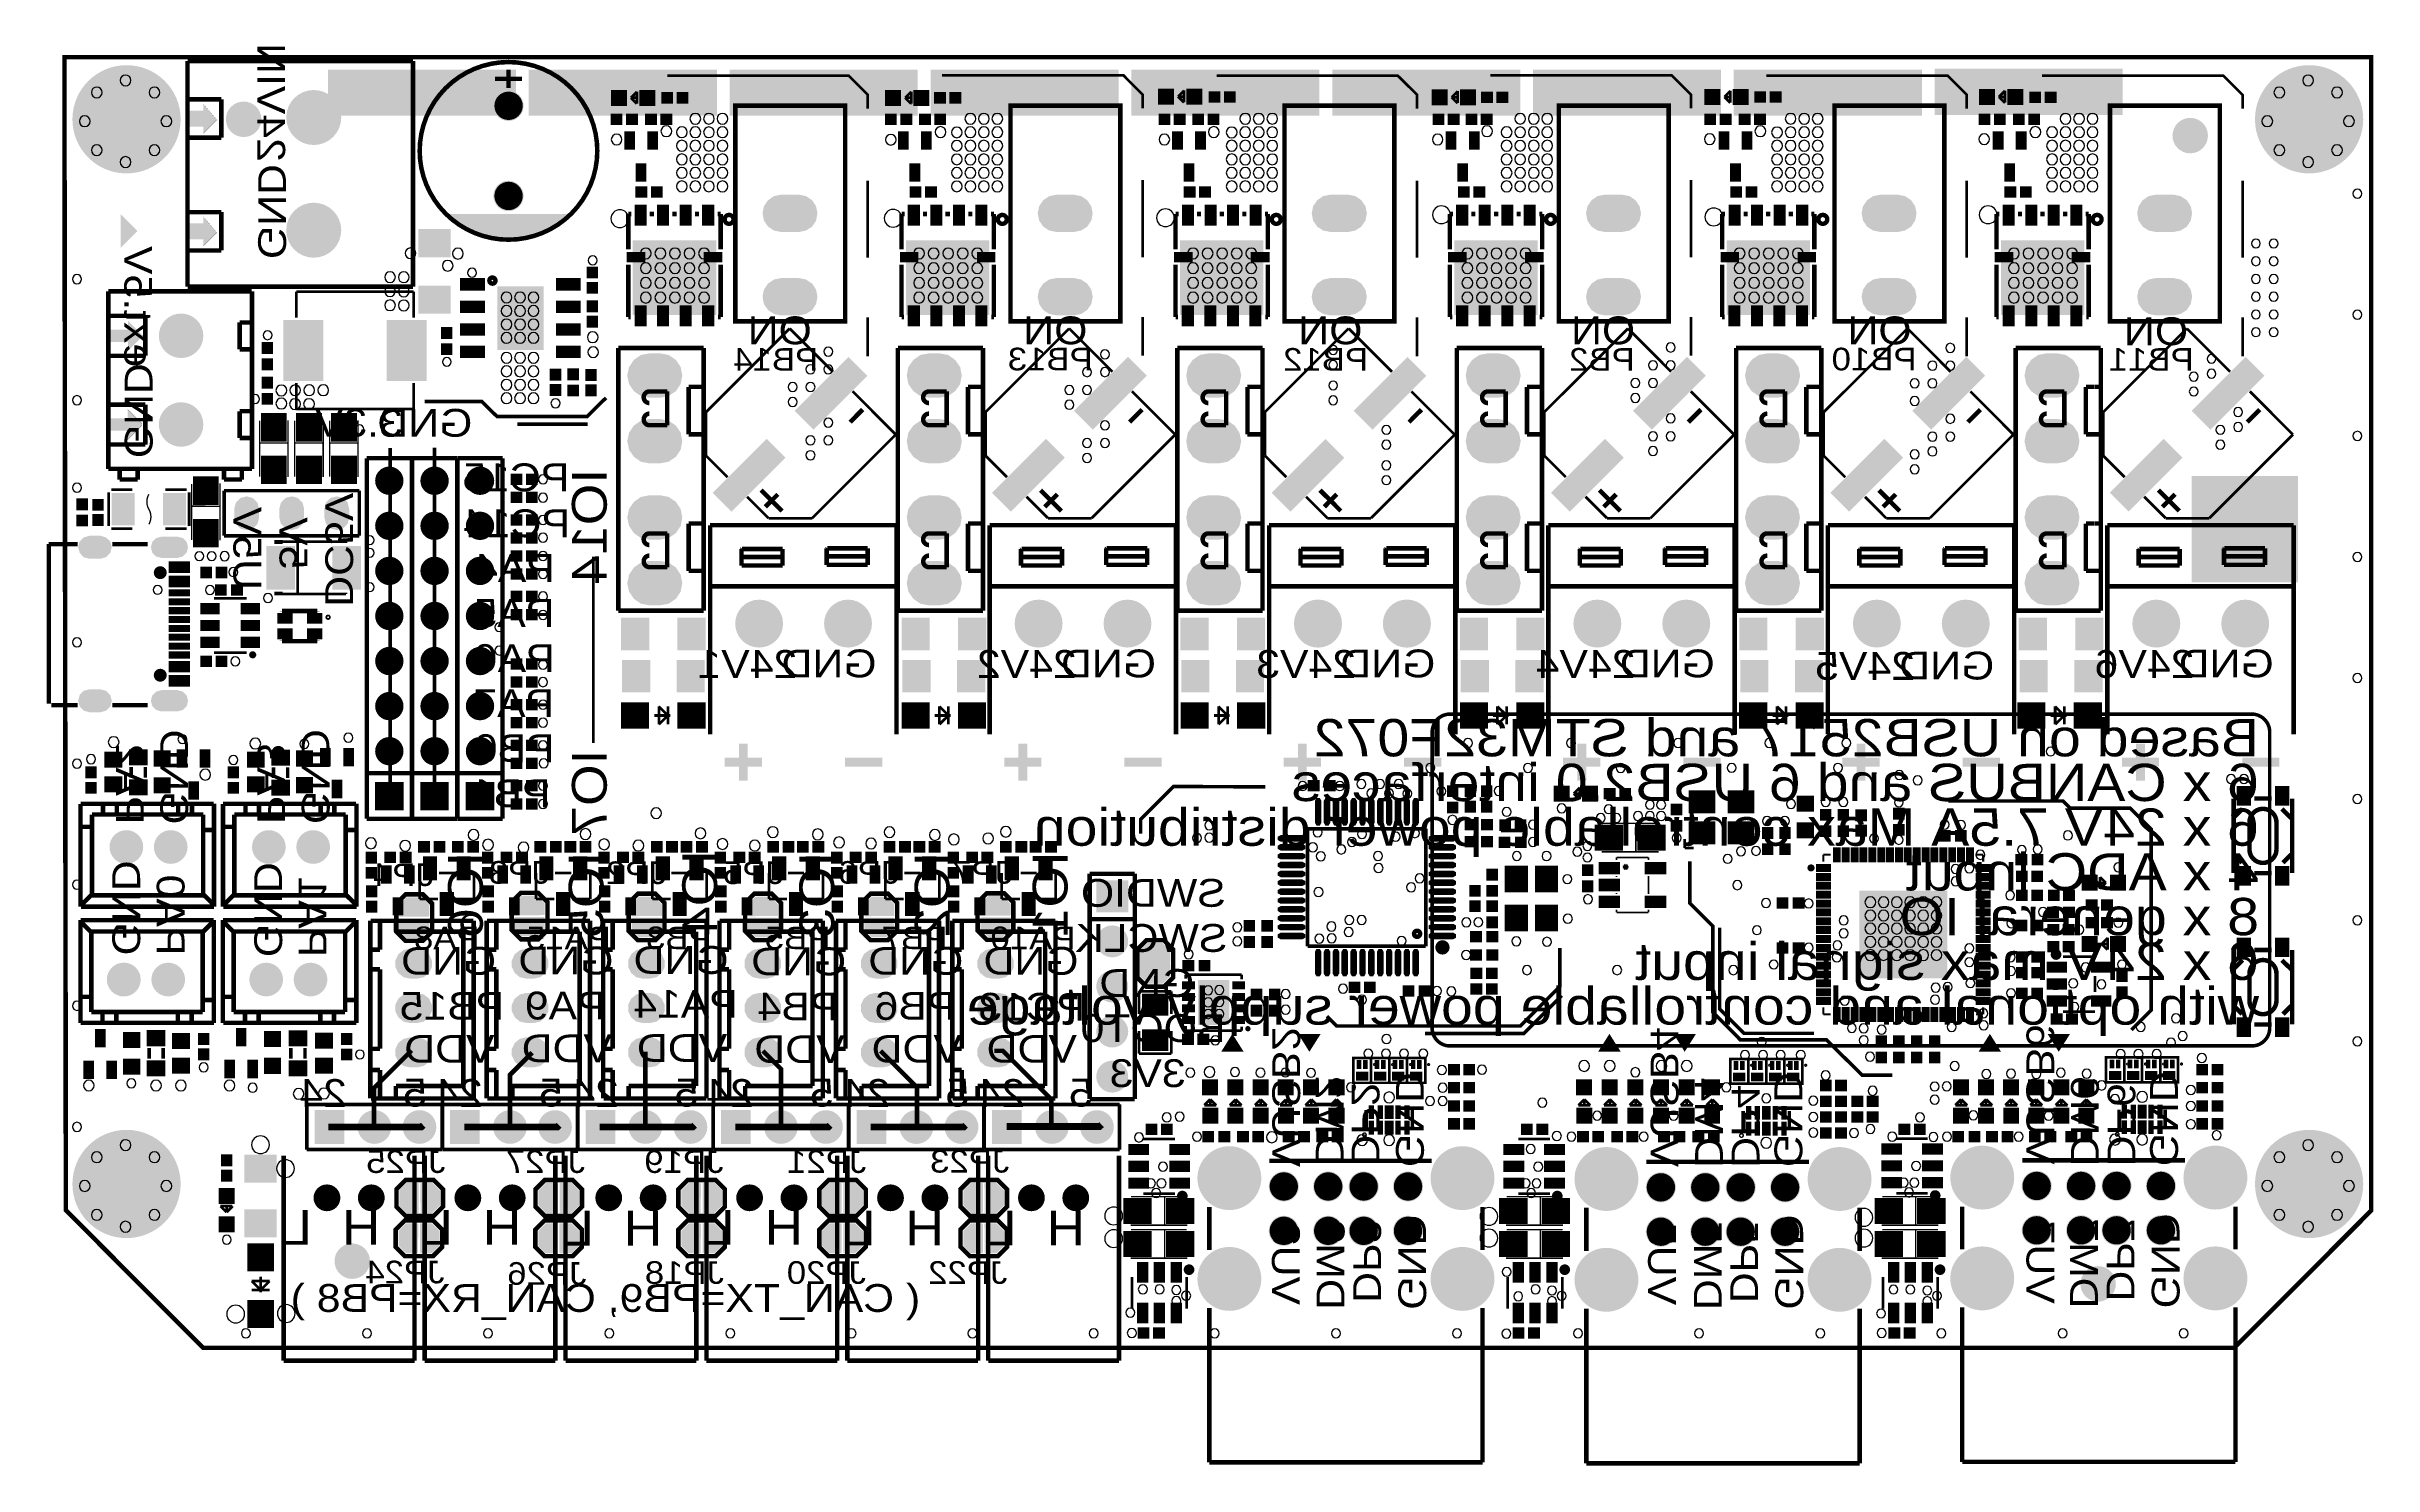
# Model space of a CAD drawing. Header units: millimetres. Extents: x -1 to 130, y -79 to 1.
import ezdxf
from ezdxf.enums import TextEntityAlignment as Align

# ---------------------------------------------------------------- set-up
doc = ezdxf.new("R2010")
doc.units = ezdxf.units.MM
doc.header["$MEASUREMENT"] = 0
for name, color, linetype, true_color in [('Board-Outline-Layer', 7, 'Continuous', 0xff00ff), ('Bottom-Silkscreen-Layer', 7, 'Continuous', 0x808000), ('Bottom-Solder-Mask-Layer', 7, 'Continuous', 0xff00ff), ('Multi-Layer', 7, 'Continuous', 0xc0c0c0), ('Top-Silkscreen-Layer', 7, 'Continuous', 0xffff00), ('Top-Solder-Mask-Layer', 7, 'Continuous', 0x800080)]:
    doc.layers.add(name, color=color, linetype=linetype, true_color=true_color)
doc.styles.get("Standard").update_dxf_attribs({"font": 'arial.ttf'})

msp = doc.modelspace()

# ---------------------------------------------------------------- texts
at = {"layer": 'Bottom-Silkscreen-Layer', "text_generation_flag": 2, "width": 1.1}
for s, height, rotation, p in [('24VIN', 1.568, -90, (10.4, -5.9)), ('GND', 1.568, -90, (10.45, -11.38)), ('ext.5V', 1.568, -90, (2.9, -17.47)), ('GND', 1.568, -90, (2.93, -22.6)), ('IO14', 1.96, -270, (31.15, -23.2)), ('DC5V', 1.568, 270, (14.23, -30.97)), ('U5V', 1.568, 270, (9.05, -30.03)), ('5V', 1.568, 270, (11.65, -28.87)), ('GND', 1.568, 270, (4.93, -43.24)), ('GND', 1.568, 270, (12.9, -43.22)), ('PA2', 1.568, 270, (2.43, -43.24)), ('PA3', 1.568, 270, (10.4, -43.22)), ('IO7', 1.96, -270, (31.15, -39.02)), ('GND', 1.568, 270, (2.23, -50.62)), ('GND', 1.568, 270, (10.23, -50.72)), ('PA0', 1.568, 270, (4.73, -50.62)), ('PA1', 1.568, 270, (12.73, -50.72)), ('VUSB2', 1.568, 270, (67.6, -62.55)), ('VUSB4', 1.568, 270, (88.92, -62.55)), ('VUSB6', 1.568, 270, (110.1, -62.4)), ('DM2', 1.568, 270, (70.05, -62.47)), ('GND', 1.568, 270, (74.57, -62.55)), ('DM4', 1.568, 270, (91.43, -62.59)), ('GND', 1.568, 270, (95.9, -62.55)), ('DM6', 1.568, 270, (112.61, -62.51)), ('GND', 1.568, 270, (117.07, -62.5)), ('DP2', 1.568, 270, (72.07, -62.47)), ('DP4', 1.568, 270, (93.49, -62.59)), ('DP6', 1.568, 270, (114.67, -62.51)), ('JP25', 1.274, 360, (21.47, -63.26)), ('JP27', 1.274, 360, (29.34, -63.26)), ('JP19', 1.274, 360, (37.14, -63.26)), ('JP21', 1.274, 360, (45.19, -63.26)), ('JP23', 1.274, 360, (53.25, -63.24)), ('GND', 1.568, 270, (74.7, -70.59)), ('GND', 1.568, 270, (95.95, -70.58)), ('DM7', 1.568, 270, (112.56, -70.52)), ('DP7', 1.568, 270, (114.62, -70.13)), ('GND', 1.568, 270, (117.16, -70.51)), ('VU3', 1.568, 270, (67.58, -70.32)), ('DM3', 1.568, 270, (70.1, -70.59)), ('DP3', 1.568, 270, (72.16, -70.2)), ('VU5', 1.568, 270, (88.78, -70.33)), ('DM5', 1.568, 270, (91.36, -70.61)), ('DP5', 1.568, 270, (93.41, -70.22)), ('VU7', 1.568, 270, (110.1, -70.25)), ('JP24', 1.274, 360, (21.42, -69.48)), ('JP26', 1.274, 360, (29.42, -69.56)), ('JP18', 1.274, 360, (37.17, -69.51)), ('JP20', 1.274, 360, (45.17, -69.51)), ('JP22', 1.274, 360, (53.14, -69.51))]:
    msp.add_text(s, height=height, rotation=rotation, dxfattribs=at).set_placement(p, align=Align.BOTTOM_LEFT)
for s, height, p in [('ON', 1.568, (42.12, -16.65)), ('ON', 1.568, (57.65, -16.65)), ('ON', 1.568, (73.15, -16.65)), ('ON', 1.568, (88.52, -16.65)), ('ON', 1.568, (104.1, -16.65)), ('ON', 1.568, (119.68, -16.7)), ('PB14', 1.274, (42.48, -18.05)), ('PB13', 1.274, (57.95, -18.03)), ('PB12', 1.274, (73.47, -18.05)), ('PB2', 1.274, (88.5, -18.05)), ('PB10', 1.274, (104.38, -18.03)), ('PB11', 1.274, (120, -18.05)), ('3.3V', 1.568, (19.07, -21.86)), ('GND', 1.568, (22.99, -21.86)), ('PC15', 1.568, (28.46, -24.93)), ('PC14', 1.568, (28.5, -27.52)), ('PA4', 1.568, (27.64, -30.04)), ('PA5', 1.568, (27.61, -32.58)), ('PA6', 1.568, (27.63, -35.12)), ('24V1', 1.568, (41.3, -35.45)), ('GND', 1.568, (45.77, -35.42)), ('24V2', 1.568, (57.05, -35.45)), ('GND', 1.568, (61.52, -35.42)), ('24V3', 1.568, (72.79, -35.45)), ('GND', 1.568, (77.26, -35.42)), ('24V4', 1.568, (88.54, -35.45)), ('GND', 1.568, (93.01, -35.42)), ('24V5', 1.568, (104.29, -35.56)), ('GND', 1.568, (108.76, -35.54)), ('24V6', 1.568, (120.04, -35.45)), ('GND', 1.568, (124.51, -35.42)), ('PA7', 1.568, (27.6, -37.66)), ('Based on USB2517 and STM32F072', 2.1, (123.68, -40.03)), ('PB0', 1.568, (27.62, -40.2)), ('6 x CANBUS and 6 USB2.0 interfaces', 2.1, (123.68, -42.55)), ('PB1', 1.568, (27.4, -42.74)), ('6 x 24V 7.5A Max controllable power distribution', 2.1, (123.68, -45.07)), ('JP4', 1.274, (20.76, -47.09)), ('JP3', 1.274, (27.29, -46.96)), ('JP2', 1.274, (33.89, -46.98)), ('JP5', 1.274, (40.49, -46.98)), ('JP6', 1.274, (47, -46.96)), ('JP7', 1.274, (53.4, -46.96)), ('4 x ADC input', 2.1, (123.68, -47.59)), ('SWDIO', 1.568, (65.45, -48.35)), ('8 x general IO', 2.1, (123.68, -50.11)), ('PA8', 1.274, (23.4, -50.65)), ('PA15', 1.274, (30.8, -50.65)), ('PB3', 1.274, (36.48, -50.65)), ('PB5', 1.274, (43.17, -50.65)), ('PB7', 1.274, (49.76, -50.65)), ('PA10', 1.274, (56.98, -50.65)), ('SWCLK', 1.568, (65.54, -50.89)), ('6 x 24V max signal input', 2.1, (123.68, -52.63)), ('GND', 1.568, (24.33, -52.18)), ('GND', 1.568, (30.94, -52.16)), ('GND', 1.568, (37.43, -52.13)), ('GND', 1.568, (44.06, -52.21)), ('GND', 1.568, (50.66, -52.18)), ('GND', 1.568, (57.15, -52.18)), ('with optional and controllable power supply voltage', 2.1, (123.68, -55.15)), ('GND', 1.568, (63.68, -53.43)), ('PB15', 1.568, (24.79, -54.72)), ('PA9', 1.568, (30.5, -54.7)), ('PA14', 1.568, (37.95, -54.6)), ('PB4', 1.568, (43.61, -54.75)), ('PB6', 1.568, (50.21, -54.72)), ('PC13', 1.568, (57.53, -54.77)), ('VDD', 1.568, (30.86, -57.11)), ('VDD', 1.568, (37.35, -57.09)), ('BOOT0', 1.568, (65.43, -55.97)), ('VDD', 1.568, (24.24, -57.14)), ('VDD', 1.568, (43.97, -57.16)), ('VDD', 1.568, (50.58, -57.14)), ('VDD', 1.568, (57.06, -57.14)), ('24', 1.568, (15.92, -59.63)), ('5', 1.57, (20.42, -59.61)), ('24', 1.568, (23.58, -59.63)), ('5', 1.57, (28.08, -59.61)), ('24', 1.568, (31.25, -59.63)), ('5', 1.57, (35.72, -59.61)), ('24', 1.568, (38.85, -59.63)), ('5', 1.57, (43.35, -59.61)), ('24', 1.568, (46.54, -59.63)), ('5', 1.57, (50.99, -59.61)), ('24', 1.568, (54.15, -59.63)), ('5', 1.57, (57.95, -59.61)), ('3V3', 1.568, (63.19, -58.51)), ('H  L', 1.96, (17.81, -67.51)), ('H  L', 1.96, (25.75, -67.51)), ('H  L', 1.96, (33.69, -67.56)), ('H  L', 1.96, (41.63, -67.51)), ('H  L', 1.96, (49.57, -67.55)), ('H  L', 1.96, (57.52, -67.55)), ('( CAN_TX=PB9, CAN_RX=PB8 )', 1.568, (48.23, -71.18))]:
    msp.add_text(s, height=height, dxfattribs=at).set_placement(p, align=Align.BOTTOM_LEFT)
for s, p in [('IO6', (22.6, -47.2)), ('IO5', (29.4, -47.2)), ('IO4', (35.8, -47.1)), ('IO3', (42.4, -47.2)), ('IO2', (48.9, -47.2)), ('IO1', (55.55, -47.17))]:
    msp.add_text(s, height=1.96, rotation=90, dxfattribs=at).set_placement(p, align=Align.MIDDLE_CENTER)

# ---------------------------------------------------------------- hatches: boundary and pattern name
at = {"layer": 'Bottom-Silkscreen-Layer'}
msp.add_hatch(color=256, dxfattribs=at).paths.add_polyline_path([(119.88, -29.6), (119.88, -23.6), (125.88, -23.6), (125.88, -29.6)])
at = {"layer": 'Bottom-Solder-Mask-Layer'}
for points in [[(0.45, -3.5, 1), (6.55, -3.5, 1)], [(25.45, -0.7), (25.45, -3.3), (14.85, -3.3), (14.85, -0.7)], [(36.77, -0.7), (36.77, -3.3), (26.17, -3.3), (26.17, -0.7)], [(48.09, -0.7), (48.09, -3.3), (37.49, -3.3), (37.49, -0.7)], [(59.41, -0.7), (59.41, -3.3), (48.81, -3.3), (48.81, -0.7)], [(70.73, -0.7), (70.73, -3.3), (60.13, -3.3), (60.13, -0.7)], [(82.05, -0.7), (82.05, -3.3), (71.45, -3.3), (71.45, -0.7)], [(93.36, -0.7), (93.36, -3.3), (82.76, -3.3), (82.76, -0.7)], [(104.68, -0.7), (104.68, -3.3), (94.08, -3.3), (94.08, -0.7)], [(116, -0.65), (116, -3.25), (105.4, -3.25), (105.4, -0.65)], [(123.45, -3.5, 1), (129.55, -3.5, 1)], [(12.5, -3.4, 1), (15.6, -3.4, 1)], [(24.17, -2.74, 1), (25.88, -2.74, 1)], [(24.17, -7.82, 1), (25.88, -7.82, 1)], [(40.39, -9.85), (39.99, -9.77), (39.65, -9.55), (39.42, -9.21), (39.34, -8.8), (39.42, -8.4), (39.65, -8.06), (39.99, -7.83), (40.39, -7.75), (41.39, -7.75), (41.79, -7.83), (42.14, -8.06), (42.36, -8.4), (42.44, -8.8), (42.36, -9.21), (42.14, -9.55), (41.79, -9.77), (41.39, -9.85)], [(55.9, -9.85), (55.5, -9.77), (55.16, -9.55), (54.93, -9.21), (54.85, -8.8), (54.93, -8.4), (55.16, -8.06), (55.5, -7.83), (55.9, -7.75), (56.9, -7.75), (57.3, -7.83), (57.64, -8.06), (57.87, -8.4), (57.95, -8.8), (57.87, -9.21), (57.64, -9.55), (57.3, -9.77), (56.9, -9.85)], [(71.35, -9.85), (70.94, -9.77), (70.6, -9.55), (70.37, -9.21), (70.29, -8.8), (70.37, -8.4), (70.6, -8.06), (70.94, -7.83), (71.35, -7.75), (72.35, -7.75), (72.75, -7.83), (73.09, -8.06), (73.32, -8.4), (73.4, -8.8), (73.32, -9.21), (73.09, -9.55), (72.75, -9.77), (72.35, -9.85)], [(86.8, -9.85), (86.4, -9.77), (86.06, -9.55), (85.83, -9.21), (85.75, -8.8), (85.83, -8.4), (86.06, -8.06), (86.4, -7.83), (86.8, -7.75), (87.8, -7.75), (88.2, -7.83), (88.54, -8.06), (88.77, -8.4), (88.85, -8.8), (88.77, -9.21), (88.54, -9.55), (88.2, -9.77), (87.8, -9.85)], [(102.33, -9.85), (101.93, -9.77), (101.59, -9.55), (101.36, -9.21), (101.28, -8.8), (101.36, -8.4), (101.59, -8.06), (101.93, -7.83), (102.33, -7.75), (103.33, -7.75), (103.73, -7.83), (104.07, -8.06), (104.3, -8.4), (104.38, -8.8), (104.3, -9.21), (104.07, -9.55), (103.73, -9.77), (103.33, -9.85)], [(117.86, -9.85), (117.46, -9.77), (117.12, -9.55), (116.89, -9.21), (116.81, -8.8), (116.89, -8.4), (117.12, -8.06), (117.46, -7.83), (117.86, -7.75), (118.86, -7.75), (119.26, -7.83), (119.61, -8.06), (119.83, -8.4), (119.91, -8.8), (119.83, -9.21), (119.61, -9.55), (119.26, -9.77), (118.86, -9.85)], [(12.5, -9.75, 1), (15.6, -9.75, 1)], [(40.39, -14.55), (39.99, -14.47), (39.65, -14.25), (39.42, -13.91), (39.34, -13.5), (39.42, -13.1), (39.65, -12.76), (39.99, -12.53), (40.39, -12.45), (41.39, -12.45), (41.79, -12.53), (42.14, -12.76), (42.36, -13.1), (42.44, -13.5), (42.36, -13.91), (42.14, -14.25), (41.79, -14.47), (41.39, -14.55)], [(55.9, -14.55), (55.5, -14.47), (55.16, -14.25), (54.93, -13.91), (54.85, -13.5), (54.93, -13.1), (55.16, -12.76), (55.5, -12.53), (55.9, -12.45), (56.9, -12.45), (57.3, -12.53), (57.64, -12.76), (57.87, -13.1), (57.95, -13.5), (57.87, -13.91), (57.64, -14.25), (57.3, -14.47), (56.9, -14.55)], [(71.35, -14.55), (70.94, -14.47), (70.6, -14.25), (70.37, -13.91), (70.29, -13.5), (70.37, -13.1), (70.6, -12.76), (70.94, -12.53), (71.35, -12.45), (72.35, -12.45), (72.75, -12.53), (73.09, -12.76), (73.32, -13.1), (73.4, -13.5), (73.32, -13.91), (73.09, -14.25), (72.75, -14.47), (72.35, -14.55)], [(86.8, -14.55), (86.4, -14.47), (86.06, -14.25), (85.83, -13.91), (85.75, -13.5), (85.83, -13.1), (86.06, -12.76), (86.4, -12.53), (86.8, -12.45), (87.8, -12.45), (88.2, -12.53), (88.54, -12.76), (88.77, -13.1), (88.85, -13.5), (88.77, -13.91), (88.54, -14.25), (88.2, -14.47), (87.8, -14.55)], [(102.33, -14.55), (101.93, -14.47), (101.59, -14.25), (101.36, -13.91), (101.28, -13.5), (101.36, -13.1), (101.59, -12.76), (101.93, -12.53), (102.33, -12.45), (103.33, -12.45), (103.73, -12.53), (104.07, -12.76), (104.3, -13.1), (104.38, -13.5), (104.3, -13.91), (104.07, -14.25), (103.73, -14.47), (103.33, -14.55)], [(117.86, -14.55), (117.46, -14.47), (117.12, -14.25), (116.89, -13.91), (116.81, -13.5), (116.89, -13.1), (117.12, -12.76), (117.46, -12.53), (117.86, -12.45), (118.86, -12.45), (119.26, -12.53), (119.61, -12.76), (119.83, -13.1), (119.91, -13.5), (119.83, -13.91), (119.61, -14.25), (119.26, -14.47), (118.86, -14.55)], [(5.32, -15.7, 1), (7.83, -15.7, 1)], [(33.57, -16.69), (34.05, -16.78), (34.46, -17.06), (34.73, -17.46), (34.82, -17.94), (34.73, -18.42), (34.46, -18.82), (34.05, -19.1), (33.57, -19.19), (32.97, -19.19), (32.49, -19.1), (32.09, -18.82), (31.82, -18.42), (31.72, -17.94), (31.82, -17.46), (32.09, -17.06), (32.49, -16.78), (32.97, -16.69)], [(49.32, -16.69), (49.8, -16.78), (50.2, -17.06), (50.48, -17.46), (50.57, -17.94), (50.48, -18.42), (50.2, -18.82), (49.8, -19.1), (49.32, -19.19), (48.72, -19.19), (48.24, -19.1), (47.84, -18.82), (47.56, -18.42), (47.47, -17.94), (47.56, -17.46), (47.84, -17.06), (48.24, -16.78), (48.72, -16.69)], [(65.07, -16.69), (65.55, -16.78), (65.95, -17.06), (66.22, -17.46), (66.32, -17.94), (66.22, -18.42), (65.95, -18.82), (65.55, -19.1), (65.07, -19.19), (64.47, -19.19), (63.99, -19.1), (63.58, -18.82), (63.31, -18.42), (63.22, -17.94), (63.31, -17.46), (63.58, -17.06), (63.99, -16.78), (64.47, -16.69)], [(80.82, -16.69), (81.29, -16.78), (81.7, -17.06), (81.97, -17.46), (82.07, -17.94), (81.97, -18.42), (81.7, -18.82), (81.29, -19.1), (80.82, -19.19), (80.22, -19.19), (79.74, -19.1), (79.33, -18.82), (79.06, -18.42), (78.97, -17.94), (79.06, -17.46), (79.33, -17.06), (79.74, -16.78), (80.22, -16.69)], [(96.56, -16.69), (97.04, -16.78), (97.45, -17.06), (97.72, -17.46), (97.82, -17.94), (97.72, -18.42), (97.45, -18.82), (97.04, -19.1), (96.56, -19.19), (95.96, -19.19), (95.49, -19.1), (95.08, -18.82), (94.81, -18.42), (94.71, -17.94), (94.81, -17.46), (95.08, -17.06), (95.49, -16.78), (95.96, -16.69)], [(112.31, -16.69), (112.79, -16.78), (113.2, -17.06), (113.47, -17.46), (113.56, -17.94), (113.47, -18.42), (113.2, -18.82), (112.79, -19.1), (112.31, -19.19), (111.71, -19.19), (111.23, -19.1), (110.83, -18.82), (110.56, -18.42), (110.46, -17.94), (110.56, -17.46), (110.83, -17.06), (111.23, -16.78), (111.71, -16.69)], [(5.32, -20.7, 1), (7.83, -20.7, 1)], [(32.97, -22.89), (32.49, -22.8), (32.09, -22.52), (31.82, -22.12), (31.72, -21.64), (31.82, -21.16), (32.09, -20.76), (32.49, -20.48), (32.97, -20.39), (33.57, -20.39), (34.05, -20.48), (34.46, -20.76), (34.73, -21.16), (34.82, -21.64), (34.73, -22.12), (34.46, -22.52), (34.05, -22.8), (33.57, -22.89)], [(48.72, -22.89), (48.24, -22.8), (47.84, -22.52), (47.56, -22.12), (47.47, -21.64), (47.56, -21.16), (47.84, -20.76), (48.24, -20.48), (48.72, -20.39), (49.32, -20.39), (49.8, -20.48), (50.2, -20.76), (50.48, -21.16), (50.57, -21.64), (50.48, -22.12), (50.2, -22.52), (49.8, -22.8), (49.32, -22.89)], [(64.47, -22.89), (63.99, -22.8), (63.58, -22.52), (63.31, -22.12), (63.22, -21.64), (63.31, -21.16), (63.58, -20.76), (63.99, -20.48), (64.47, -20.39), (65.07, -20.39), (65.55, -20.48), (65.95, -20.76), (66.22, -21.16), (66.32, -21.64), (66.22, -22.12), (65.95, -22.52), (65.55, -22.8), (65.07, -22.89)], [(80.22, -22.89), (79.74, -22.8), (79.33, -22.52), (79.06, -22.12), (78.97, -21.64), (79.06, -21.16), (79.33, -20.76), (79.74, -20.48), (80.22, -20.39), (80.82, -20.39), (81.29, -20.48), (81.7, -20.76), (81.97, -21.16), (82.07, -21.64), (81.97, -22.12), (81.7, -22.52), (81.29, -22.8), (80.82, -22.89)], [(95.96, -22.89), (95.49, -22.8), (95.08, -22.52), (94.81, -22.12), (94.71, -21.64), (94.81, -21.16), (95.08, -20.76), (95.49, -20.48), (95.96, -20.39), (96.56, -20.39), (97.04, -20.48), (97.45, -20.76), (97.72, -21.16), (97.81, -21.64), (97.72, -22.12), (97.45, -22.52), (97.04, -22.8), (96.56, -22.89)], [(111.71, -22.89), (111.23, -22.8), (110.83, -22.52), (110.56, -22.12), (110.46, -21.64), (110.56, -21.16), (110.83, -20.76), (111.23, -20.48), (111.71, -20.39), (112.31, -20.39), (112.79, -20.48), (113.2, -20.76), (113.47, -21.16), (113.56, -21.64), (113.47, -22.12), (113.2, -22.52), (112.79, -22.8), (112.31, -22.89)], [(17.51, -23.87, 1), (19.11, -23.87, 1)], [(20.06, -23.87, 1), (21.66, -23.87, 1)], [(22.62, -23.87, 1), (24.22, -23.87, 1)], [(10.97, -25.95), (10.88, -26.3), (10.62, -26.56), (10.27, -26.65), (9.92, -26.56), (9.66, -26.3), (9.57, -25.95), (9.57, -25.45), (9.66, -25.1), (9.92, -24.84), (10.27, -24.75), (10.62, -24.84), (10.88, -25.1), (10.97, -25.45)], [(13.51, -25.95), (13.42, -26.3), (13.16, -26.56), (12.81, -26.65), (12.46, -26.56), (12.2, -26.3), (12.11, -25.95), (12.11, -25.45), (12.2, -25.1), (12.46, -24.84), (12.81, -24.75), (13.16, -24.84), (13.42, -25.1), (13.51, -25.45)], [(16.05, -25.95), (15.96, -26.3), (15.7, -26.56), (15.35, -26.65), (15, -26.56), (14.74, -26.3), (14.65, -25.95), (14.65, -25.45), (14.74, -25.1), (15, -24.84), (15.35, -24.75), (15.7, -24.84), (15.96, -25.1), (16.05, -25.45)], [(32.97, -27.19), (32.49, -27.1), (32.09, -26.82), (31.82, -26.42), (31.72, -25.94), (31.82, -25.46), (32.09, -25.06), (32.49, -24.78), (32.97, -24.69), (33.57, -24.69), (34.05, -24.78), (34.46, -25.06), (34.73, -25.46), (34.82, -25.94), (34.73, -26.42), (34.46, -26.82), (34.05, -27.1), (33.57, -27.19)], [(48.72, -27.19), (48.24, -27.1), (47.84, -26.82), (47.56, -26.42), (47.47, -25.94), (47.56, -25.46), (47.84, -25.06), (48.24, -24.78), (48.72, -24.69), (49.32, -24.69), (49.8, -24.78), (50.2, -25.06), (50.48, -25.46), (50.57, -25.94), (50.48, -26.42), (50.2, -26.82), (49.8, -27.1), (49.32, -27.19)], [(64.47, -27.19), (63.99, -27.1), (63.58, -26.82), (63.31, -26.42), (63.22, -25.94), (63.31, -25.46), (63.58, -25.06), (63.99, -24.78), (64.47, -24.69), (65.07, -24.69), (65.55, -24.78), (65.95, -25.06), (66.22, -25.46), (66.32, -25.94), (66.22, -26.42), (65.95, -26.82), (65.55, -27.1), (65.07, -27.19)], [(80.22, -27.19), (79.74, -27.1), (79.33, -26.82), (79.06, -26.42), (78.97, -25.94), (79.06, -25.46), (79.33, -25.06), (79.74, -24.78), (80.22, -24.69), (80.82, -24.69), (81.29, -24.78), (81.7, -25.06), (81.97, -25.46), (82.07, -25.94), (81.97, -26.42), (81.7, -26.82), (81.29, -27.1), (80.82, -27.19)], [(95.96, -27.19), (95.49, -27.1), (95.08, -26.82), (94.81, -26.42), (94.71, -25.94), (94.81, -25.46), (95.08, -25.06), (95.49, -24.78), (95.96, -24.69), (96.56, -24.69), (97.04, -24.78), (97.45, -25.06), (97.72, -25.46), (97.81, -25.94), (97.72, -26.42), (97.45, -26.82), (97.04, -27.1), (96.56, -27.19)], [(111.71, -27.19), (111.23, -27.1), (110.83, -26.82), (110.56, -26.42), (110.46, -25.94), (110.56, -25.46), (110.83, -25.06), (111.23, -24.78), (111.71, -24.69), (112.31, -24.69), (112.79, -24.78), (113.2, -25.06), (113.47, -25.46), (113.56, -25.94), (113.47, -26.42), (113.2, -26.82), (112.79, -27.1), (112.31, -27.19)], [(17.51, -26.41, 1), (19.11, -26.41, 1)], [(20.06, -26.41, 1), (21.66, -26.41, 1)], [(22.62, -26.41, 1), (24.22, -26.41, 1)], [(1.42, -28.27), (1.09, -28.18), (0.86, -27.94), (0.77, -27.62), (0.86, -27.29), (1.09, -27.06), (1.42, -26.97), (2.02, -26.97), (2.34, -27.06), (2.58, -27.29), (2.67, -27.62), (2.58, -27.94), (2.34, -28.18), (2.02, -28.27)], [(5.47, -28.22), (5.17, -28.14), (4.95, -27.92), (4.87, -27.62), (4.95, -27.32), (5.17, -27.1), (5.47, -27.02), (6.37, -27.02), (6.67, -27.1), (6.89, -27.32), (6.97, -27.62), (6.89, -27.92), (6.67, -28.14), (6.37, -28.22)], [(17.51, -28.95, 1), (19.11, -28.95, 1)], [(20.06, -28.95, 1), (21.66, -28.95, 1)], [(22.62, -28.95, 1), (24.22, -28.95, 1)], [(32.97, -30.89), (32.49, -30.8), (32.09, -30.52), (31.82, -30.12), (31.72, -29.64), (31.82, -29.16), (32.09, -28.76), (32.49, -28.48), (32.97, -28.39), (33.57, -28.39), (34.05, -28.48), (34.46, -28.76), (34.73, -29.16), (34.82, -29.64), (34.73, -30.12), (34.46, -30.52), (34.05, -30.8), (33.57, -30.89)], [(48.72, -30.89), (48.24, -30.8), (47.84, -30.52), (47.56, -30.12), (47.47, -29.64), (47.56, -29.16), (47.84, -28.76), (48.24, -28.48), (48.72, -28.39), (49.32, -28.39), (49.8, -28.48), (50.2, -28.76), (50.48, -29.16), (50.57, -29.64), (50.48, -30.12), (50.2, -30.52), (49.8, -30.8), (49.32, -30.89)], [(64.47, -30.89), (63.99, -30.8), (63.58, -30.52), (63.31, -30.12), (63.22, -29.64), (63.31, -29.16), (63.58, -28.76), (63.99, -28.48), (64.47, -28.39), (65.07, -28.39), (65.55, -28.48), (65.95, -28.76), (66.22, -29.16), (66.32, -29.64), (66.22, -30.12), (65.95, -30.52), (65.55, -30.8), (65.07, -30.89)], [(80.22, -30.89), (79.74, -30.8), (79.33, -30.52), (79.06, -30.12), (78.97, -29.64), (79.06, -29.16), (79.33, -28.76), (79.74, -28.48), (80.22, -28.39), (80.82, -28.39), (81.29, -28.48), (81.7, -28.76), (81.97, -29.16), (82.07, -29.64), (81.97, -30.12), (81.7, -30.52), (81.29, -30.8), (80.82, -30.89)], [(95.96, -30.89), (95.49, -30.8), (95.08, -30.52), (94.81, -30.12), (94.71, -29.64), (94.81, -29.16), (95.08, -28.76), (95.49, -28.48), (95.96, -28.39), (96.56, -28.39), (97.04, -28.48), (97.45, -28.76), (97.72, -29.16), (97.81, -29.64), (97.72, -30.12), (97.45, -30.52), (97.04, -30.8), (96.56, -30.89)], [(111.71, -30.89), (111.23, -30.8), (110.83, -30.52), (110.56, -30.12), (110.46, -29.64), (110.56, -29.16), (110.83, -28.76), (111.23, -28.48), (111.71, -28.39), (112.31, -28.39), (112.79, -28.48), (113.2, -28.76), (113.47, -29.16), (113.56, -29.64), (113.47, -30.12), (113.2, -30.52), (112.79, -30.8), (112.31, -30.89)], [(17.51, -31.49, 1), (19.11, -31.49, 1)], [(20.06, -31.49, 1), (21.66, -31.49, 1)], [(22.62, -31.49, 1), (24.22, -31.49, 1)], [(37.8, -31.92, 1), (40.5, -31.92, 1)], [(42.81, -31.92, 1), (45.51, -31.92, 1)], [(53.55, -31.92, 1), (56.25, -31.92, 1)], [(58.56, -31.92, 1), (61.26, -31.92, 1)], [(69.29, -31.92, 1), (72, -31.92, 1)], [(74.3, -31.92, 1), (77.01, -31.92, 1)], [(85.04, -31.92, 1), (87.74, -31.92, 1)], [(90.05, -31.92, 1), (92.75, -31.92, 1)], [(100.79, -31.92, 1), (103.49, -31.92, 1)], [(105.8, -31.92, 1), (108.5, -31.92, 1)], [(116.54, -31.92, 1), (119.24, -31.92, 1)], [(121.55, -31.92, 1), (124.25, -31.92, 1)], [(17.51, -34.03, 1), (19.11, -34.03, 1)], [(20.06, -34.03, 1), (21.66, -34.03, 1)], [(22.62, -34.03, 1), (24.22, -34.03, 1)], [(1.42, -36.92), (1.09, -36.83), (0.86, -36.59), (0.77, -36.27), (0.86, -35.94), (1.09, -35.71), (1.42, -35.62), (2.02, -35.62), (2.34, -35.71), (2.58, -35.94), (2.67, -36.27), (2.58, -36.59), (2.34, -36.83), (2.02, -36.92)], [(5.47, -36.87), (5.17, -36.79), (4.95, -36.57), (4.87, -36.27), (4.95, -35.97), (5.17, -35.75), (5.47, -35.67), (6.37, -35.67), (6.67, -35.75), (6.89, -35.97), (6.97, -36.27), (6.89, -36.57), (6.67, -36.79), (6.37, -36.87)], [(17.51, -36.57, 1), (19.11, -36.57, 1)], [(20.06, -36.57, 1), (21.66, -36.57, 1)], [(22.62, -36.57, 1), (24.22, -36.57, 1)], [(17.51, -39.11, 1), (19.11, -39.11, 1)], [(20.06, -39.11, 1), (21.66, -39.11, 1)], [(22.62, -39.11, 1), (24.22, -39.11, 1)], [(19.11, -42.45), (17.51, -42.45), (17.51, -40.85), (19.11, -40.85)], [(21.66, -42.45), (20.06, -42.45), (20.06, -40.85), (21.66, -40.85)], [(24.22, -42.45), (22.62, -42.45), (22.62, -40.85), (24.22, -40.85)], [(2.54, -44.51, 1), (4.44, -44.51, 1)], [(5.04, -44.51, 1), (6.94, -44.51, 1)], [(10.57, -44.51, 1), (12.47, -44.51, 1)], [(13.07, -44.51, 1), (14.97, -44.51, 1)], [(58.15, -46.38), (59.95, -46.38), (59.95, -48.19), (58.15, -48.19)], [(20.54, -47.75), (20.56, -47.77), (20.56, -47.79), (20.56, -48.39), (20.54, -48.42), (20.51, -48.44), (18.91, -48.44), (18.87, -48.43), (18.86, -48.39), (18.86, -47.79), (18.86, -47.77), (18.87, -47.75), (19.27, -47.35), (19.29, -47.34), (19.31, -47.34), (20.11, -47.34), (20.13, -47.34), (20.14, -47.35)], [(27.05, -47.67), (27.06, -47.68), (27.06, -47.7), (27.06, -48.3), (27.05, -48.34), (27.01, -48.35), (25.41, -48.36), (25.37, -48.34), (25.36, -48.31), (25.36, -47.7), (25.36, -47.68), (25.37, -47.67), (25.77, -47.27), (25.79, -47.25), (25.81, -47.25), (26.61, -47.25), (26.63, -47.25), (26.65, -47.27)], [(25.36, -48.5), (25.37, -48.46), (25.41, -48.45), (27.01, -48.45), (27.05, -48.47), (27.06, -48.5), (27.06, -49.1), (27.06, -49.12), (27.05, -49.14), (26.65, -49.54), (26.63, -49.55), (26.61, -49.55), (25.81, -49.55), (25.79, -49.55), (25.77, -49.54), (25.37, -49.14), (25.36, -49.12), (25.36, -49.1)], [(33.65, -47.72), (33.66, -47.73), (33.67, -47.75), (33.67, -48.35), (33.65, -48.39), (33.61, -48.4), (32.01, -48.41), (31.98, -48.39), (31.96, -48.36), (31.96, -47.75), (31.97, -47.73), (31.98, -47.72), (32.38, -47.32), (32.4, -47.31), (32.41, -47.3), (33.21, -47.3), (33.23, -47.31), (33.25, -47.32)], [(31.96, -48.55), (31.98, -48.51), (32.01, -48.5), (33.61, -48.5), (33.65, -48.52), (33.67, -48.55), (33.67, -49.15), (33.66, -49.17), (33.65, -49.19), (33.25, -49.59), (33.23, -49.6), (33.21, -49.6), (32.41, -49.6), (32.4, -49.6), (32.38, -49.59), (31.98, -49.19), (31.97, -49.17), (31.96, -49.15)], [(40.2, -47.72), (40.22, -47.73), (40.22, -47.75), (40.22, -48.35), (40.2, -48.39), (40.17, -48.4), (38.57, -48.41), (38.53, -48.39), (38.52, -48.36), (38.52, -47.75), (38.52, -47.73), (38.53, -47.72), (38.93, -47.32), (38.95, -47.31), (38.97, -47.3), (39.77, -47.3), (39.79, -47.31), (39.8, -47.32)], [(38.52, -48.55), (38.53, -48.51), (38.57, -48.5), (40.17, -48.5), (40.2, -48.52), (40.22, -48.55), (40.22, -49.15), (40.22, -49.17), (40.2, -49.19), (39.8, -49.59), (39.79, -49.6), (39.77, -49.6), (38.97, -49.6), (38.95, -49.6), (38.93, -49.59), (38.53, -49.19), (38.52, -49.17), (38.52, -49.15)], [(46.76, -47.72), (46.77, -47.73), (46.77, -47.75), (46.77, -48.35), (46.76, -48.39), (46.72, -48.4), (45.12, -48.41), (45.09, -48.39), (45.07, -48.36), (45.07, -47.75), (45.07, -47.73), (45.09, -47.72), (45.49, -47.32), (45.5, -47.31), (45.52, -47.3), (46.32, -47.3), (46.34, -47.31), (46.36, -47.32)], [(45.07, -48.55), (45.09, -48.51), (45.12, -48.5), (46.72, -48.5), (46.76, -48.52), (46.77, -48.55), (46.77, -49.15), (46.77, -49.17), (46.76, -49.19), (46.36, -49.59), (46.34, -49.6), (46.32, -49.6), (45.52, -49.6), (45.5, -49.6), (45.49, -49.59), (45.09, -49.19), (45.07, -49.17), (45.07, -49.15)], [(53.31, -47.69), (53.32, -47.71), (53.33, -47.73), (53.33, -48.33), (53.31, -48.36), (53.27, -48.38), (51.67, -48.38), (51.64, -48.37), (51.62, -48.33), (51.62, -47.73), (51.63, -47.71), (51.64, -47.69), (52.04, -47.29), (52.06, -47.28), (52.07, -47.28), (52.87, -47.28), (52.89, -47.28), (52.91, -47.29)], [(51.62, -48.52), (51.64, -48.49), (51.67, -48.47), (53.27, -48.48), (53.31, -48.49), (53.33, -48.53), (53.33, -49.13), (53.32, -49.15), (53.31, -49.16), (52.91, -49.56), (52.89, -49.58), (52.87, -49.58), (52.07, -49.58), (52.06, -49.58), (52.04, -49.56), (51.64, -49.16), (51.63, -49.15), (51.62, -49.13)], [(18.86, -48.59), (18.87, -48.55), (18.91, -48.54), (20.51, -48.54), (20.54, -48.55), (20.56, -48.59), (20.56, -49.19), (20.56, -49.21), (20.54, -49.23), (20.14, -49.63), (20.13, -49.64), (20.11, -49.64), (19.31, -49.64), (19.29, -49.64), (19.27, -49.63), (18.87, -49.23), (18.86, -49.21), (18.86, -49.19)], [(58.15, -49.83, 1), (59.95, -49.83, 1)], [(2.39, -51.98, 1), (4.3, -51.98, 1)], [(4.9, -51.98, 1), (6.8, -51.98, 1)], [(10.42, -51.98, 1), (12.32, -51.98, 1)], [(12.92, -51.98, 1), (14.82, -51.98, 1)], [(19.48, -51.93), (19.11, -51.85), (18.82, -51.61), (18.65, -51.27), (18.65, -50.9), (18.82, -50.55), (19.11, -50.32), (19.48, -50.23), (19.88, -50.23), (20.25, -50.32), (20.55, -50.55), (20.71, -50.9), (20.71, -51.27), (20.55, -51.61), (20.25, -51.85), (19.88, -51.93)], [(26.04, -51.93), (25.67, -51.85), (25.38, -51.61), (25.21, -51.27), (25.21, -50.9), (25.38, -50.55), (25.67, -50.32), (26.04, -50.23), (26.44, -50.23), (26.81, -50.32), (27.11, -50.55), (27.27, -50.9), (27.27, -51.27), (27.11, -51.61), (26.81, -51.85), (26.44, -51.93)], [(32.6, -51.93), (32.23, -51.85), (31.94, -51.61), (31.77, -51.27), (31.77, -50.9), (31.94, -50.55), (32.23, -50.32), (32.6, -50.23), (33, -50.23), (33.37, -50.32), (33.66, -50.55), (33.83, -50.9), (33.83, -51.27), (33.66, -51.61), (33.37, -51.85), (33, -51.93)], [(39.16, -51.93), (38.79, -51.85), (38.49, -51.61), (38.33, -51.27), (38.33, -50.9), (38.49, -50.55), (38.79, -50.32), (39.16, -50.23), (39.56, -50.23), (39.93, -50.32), (40.22, -50.55), (40.39, -50.9), (40.39, -51.27), (40.22, -51.61), (39.93, -51.85), (39.56, -51.93)], [(45.72, -51.93), (45.35, -51.85), (45.05, -51.61), (44.89, -51.27), (44.89, -50.9), (45.05, -50.55), (45.35, -50.32), (45.72, -50.23), (46.12, -50.23), (46.49, -50.32), (46.78, -50.55), (46.94, -50.9), (46.94, -51.27), (46.78, -51.61), (46.49, -51.85), (46.12, -51.93)], [(52.27, -51.93), (51.91, -51.85), (51.61, -51.61), (51.45, -51.27), (51.45, -50.9), (51.61, -50.55), (51.91, -50.32), (52.27, -50.23), (52.67, -50.23), (53.04, -50.32), (53.34, -50.55), (53.5, -50.9), (53.5, -51.27), (53.34, -51.61), (53.04, -51.85), (52.67, -51.93)], [(58.15, -52.37, 1), (59.95, -52.37, 1)], [(19.48, -54.43), (19.11, -54.35), (18.82, -54.11), (18.65, -53.77), (18.65, -53.4), (18.82, -53.05), (19.11, -52.82), (19.48, -52.73), (19.88, -52.73), (20.25, -52.82), (20.55, -53.05), (20.71, -53.4), (20.71, -53.77), (20.55, -54.11), (20.25, -54.35), (19.88, -54.43)], [(26.04, -54.43), (25.67, -54.35), (25.38, -54.11), (25.21, -53.77), (25.21, -53.4), (25.38, -53.05), (25.67, -52.82), (26.04, -52.73), (26.44, -52.73), (26.81, -52.82), (27.11, -53.05), (27.27, -53.4), (27.27, -53.77), (27.11, -54.11), (26.81, -54.35), (26.44, -54.43)], [(32.6, -54.43), (32.23, -54.35), (31.94, -54.11), (31.77, -53.77), (31.77, -53.4), (31.94, -53.05), (32.23, -52.82), (32.6, -52.73), (33, -52.73), (33.37, -52.82), (33.66, -53.05), (33.83, -53.4), (33.83, -53.77), (33.66, -54.11), (33.37, -54.35), (33, -54.43)], [(39.16, -54.43), (38.79, -54.35), (38.49, -54.11), (38.33, -53.77), (38.33, -53.4), (38.49, -53.05), (38.79, -52.82), (39.16, -52.73), (39.56, -52.73), (39.93, -52.82), (40.22, -53.05), (40.39, -53.4), (40.39, -53.77), (40.22, -54.11), (39.93, -54.35), (39.56, -54.43)], [(45.72, -54.43), (45.35, -54.35), (45.05, -54.11), (44.89, -53.77), (44.89, -53.4), (45.05, -53.05), (45.35, -52.82), (45.72, -52.73), (46.12, -52.73), (46.49, -52.82), (46.78, -53.05), (46.94, -53.4), (46.94, -53.77), (46.78, -54.11), (46.49, -54.35), (46.12, -54.43)], [(52.27, -54.43), (51.91, -54.35), (51.61, -54.11), (51.45, -53.77), (51.45, -53.4), (51.61, -53.05), (51.91, -52.82), (52.27, -52.73), (52.67, -52.73), (53.04, -52.82), (53.34, -53.05), (53.5, -53.4), (53.5, -53.77), (53.34, -54.11), (53.04, -54.35), (52.67, -54.43)], [(58.15, -54.91, 1), (59.95, -54.91, 1)], [(19.48, -56.93), (19.11, -56.85), (18.82, -56.61), (18.65, -56.27), (18.65, -55.9), (18.82, -55.55), (19.11, -55.32), (19.48, -55.23), (19.88, -55.23), (20.25, -55.32), (20.55, -55.55), (20.71, -55.9), (20.71, -56.27), (20.55, -56.61), (20.25, -56.85), (19.88, -56.93)], [(26.04, -56.93), (25.67, -56.85), (25.38, -56.61), (25.21, -56.27), (25.21, -55.9), (25.38, -55.55), (25.67, -55.32), (26.04, -55.23), (26.44, -55.23), (26.81, -55.32), (27.11, -55.55), (27.27, -55.9), (27.27, -56.27), (27.11, -56.61), (26.81, -56.85), (26.44, -56.93)], [(32.6, -56.93), (32.23, -56.85), (31.94, -56.61), (31.77, -56.27), (31.77, -55.9), (31.94, -55.55), (32.23, -55.32), (32.6, -55.23), (33, -55.23), (33.37, -55.32), (33.66, -55.55), (33.83, -55.9), (33.83, -56.27), (33.66, -56.61), (33.37, -56.85), (33, -56.93)], [(39.16, -56.93), (38.79, -56.85), (38.49, -56.61), (38.33, -56.27), (38.33, -55.9), (38.49, -55.55), (38.79, -55.32), (39.16, -55.23), (39.56, -55.23), (39.93, -55.32), (40.22, -55.55), (40.39, -55.9), (40.39, -56.27), (40.22, -56.61), (39.93, -56.85), (39.56, -56.93)], [(45.72, -56.93), (45.35, -56.85), (45.05, -56.61), (44.89, -56.27), (44.89, -55.9), (45.05, -55.55), (45.35, -55.32), (45.72, -55.23), (46.12, -55.23), (46.49, -55.32), (46.78, -55.55), (46.94, -55.9), (46.94, -56.27), (46.78, -56.61), (46.49, -56.85), (46.12, -56.93)], [(52.27, -56.93), (51.91, -56.85), (51.61, -56.61), (51.45, -56.27), (51.45, -55.9), (51.61, -55.55), (51.91, -55.32), (52.27, -55.23), (52.67, -55.23), (53.04, -55.32), (53.34, -55.55), (53.5, -55.9), (53.5, -56.27), (53.34, -56.61), (53.04, -56.85), (52.67, -56.93)], [(58.15, -57.45, 1), (59.95, -57.45, 1)], [(14.1, -61.24), (14.1, -59.34), (15.77, -59.34), (15.77, -61.24)], [(16.52, -60.29, 1), (18.42, -60.29, 1)], [(19.06, -60.29, 1), (20.96, -60.29, 1)], [(21.73, -61.24), (21.73, -59.34), (23.41, -59.34), (23.41, -61.24)], [(24.16, -60.29, 1), (26.06, -60.29, 1)], [(26.7, -60.29, 1), (28.6, -60.29, 1)], [(29.37, -61.24), (29.37, -59.34), (31.04, -59.34), (31.04, -61.24)], [(31.79, -60.29, 1), (33.69, -60.29, 1)], [(34.33, -60.29, 1), (36.23, -60.29, 1)], [(37, -61.24), (37, -59.34), (38.68, -59.34), (38.68, -61.24)], [(39.43, -60.29, 1), (41.33, -60.29, 1)], [(41.97, -60.29, 1), (43.87, -60.29, 1)], [(44.64, -61.24), (44.64, -59.34), (46.31, -59.34), (46.31, -61.24)], [(47.06, -60.29, 1), (48.97, -60.29, 1)], [(49.6, -60.29, 1), (51.51, -60.29, 1)], [(52.27, -61.24), (52.27, -59.34), (53.95, -59.34), (53.95, -61.24)], [(54.7, -60.29, 1), (56.6, -60.29, 1)], [(57.24, -60.29, 1), (59.14, -60.29, 1)], [(0.45, -63.5, 1), (6.55, -63.5, 1)], [(63.85, -63.17, 1), (67.45, -63.17, 1)], [(76.99, -63.17, 1), (80.59, -63.17, 1)], [(85.1, -63.22, 1), (88.7, -63.22, 1)], [(98.24, -63.22, 1), (101.84, -63.22, 1)], [(106.28, -63.14, 1), (109.88, -63.14, 1)], [(119.42, -63.14, 1), (123.02, -63.14, 1)], [(123.45, -63.5, 1), (129.55, -63.5, 1)], [(67.87, -63.64, 1), (69.57, -63.64, 1)], [(70.37, -63.64, 1), (72.07, -63.64, 1)], [(72.37, -63.64, 1), (74.07, -63.64, 1)], [(74.87, -63.64, 1), (76.57, -63.64, 1)], [(89.12, -63.69, 1), (90.82, -63.69, 1)], [(91.62, -63.69, 1), (93.32, -63.69, 1)], [(93.62, -63.69, 1), (95.32, -63.69, 1)], [(96.12, -63.69, 1), (97.82, -63.69, 1)], [(110.3, -63.61, 1), (112, -63.61, 1)], [(112.8, -63.61, 1), (114.5, -63.61, 1)], [(114.8, -63.61, 1), (116.5, -63.61, 1)], [(117.3, -63.61, 1), (119, -63.61, 1)], [(14.04, -64.28, 1), (15.55, -64.28, 1)], [(16.54, -64.28, 1), (18.05, -64.28, 1)], [(19.92, -63.44), (19.96, -63.45), (19.97, -63.49), (19.97, -65.09), (19.95, -65.13), (19.92, -65.14), (19.32, -65.14), (19.3, -65.14), (19.28, -65.13), (18.88, -64.73), (18.87, -64.71), (18.87, -64.69), (18.87, -63.89), (18.87, -63.87), (18.88, -63.85), (19.28, -63.45), (19.3, -63.44), (19.32, -63.44)], [(20.75, -65.13), (20.74, -65.14), (20.72, -65.14), (20.12, -65.14), (20.08, -65.13), (20.07, -65.09), (20.06, -63.49), (20.08, -63.45), (20.11, -63.44), (20.72, -63.44), (20.74, -63.44), (20.75, -63.45), (21.15, -63.85), (21.16, -63.87), (21.17, -63.89), (21.17, -64.69), (21.16, -64.71), (21.15, -64.73)], [(21.98, -64.28, 1), (23.49, -64.28, 1)], [(24.48, -64.28, 1), (25.99, -64.28, 1)], [(27.76, -63.44), (27.8, -63.45), (27.81, -63.49), (27.81, -65.09), (27.8, -65.13), (27.76, -65.14), (27.16, -65.14), (27.14, -65.14), (27.12, -65.13), (26.72, -64.73), (26.71, -64.71), (26.71, -64.69), (26.71, -63.89), (26.71, -63.87), (26.72, -63.85), (27.12, -63.45), (27.14, -63.44), (27.16, -63.44)], [(28.6, -65.13), (28.58, -65.14), (28.56, -65.14), (27.96, -65.14), (27.93, -65.13), (27.91, -65.09), (27.91, -63.49), (27.92, -63.45), (27.96, -63.44), (28.56, -63.44), (28.58, -63.44), (28.6, -63.45), (29, -63.85), (29.01, -63.87), (29.01, -63.89), (29.01, -64.69), (29.01, -64.71), (29, -64.73)], [(29.92, -64.28, 1), (31.43, -64.28, 1)], [(32.42, -64.28, 1), (33.93, -64.28, 1)], [(35.82, -63.44), (35.85, -63.45), (35.87, -63.49), (35.86, -65.09), (35.85, -65.13), (35.81, -65.14), (35.21, -65.14), (35.19, -65.14), (35.18, -65.13), (34.78, -64.73), (34.77, -64.71), (34.76, -64.69), (34.76, -63.89), (34.77, -63.87), (34.78, -63.85), (35.18, -63.45), (35.19, -63.44), (35.21, -63.44)], [(36.65, -65.13), (36.63, -65.14), (36.61, -65.14), (36.01, -65.14), (35.98, -65.13), (35.96, -65.09), (35.96, -63.49), (35.98, -63.45), (36.01, -63.44), (36.61, -63.44), (36.63, -63.44), (36.65, -63.45), (37.05, -63.85), (37.06, -63.87), (37.07, -63.89), (37.07, -64.69), (37.06, -64.71), (37.05, -64.73)], [(37.86, -64.28, 1), (39.37, -64.28, 1)], [(40.36, -64.28, 1), (41.87, -64.28, 1)], [(43.75, -63.44), (43.79, -63.45), (43.8, -63.49), (43.8, -65.09), (43.78, -65.13), (43.75, -65.14), (43.15, -65.14), (43.13, -65.14), (43.11, -65.13), (42.71, -64.73), (42.7, -64.71), (42.7, -64.69), (42.7, -63.89), (42.7, -63.87), (42.71, -63.85), (43.11, -63.45), (43.13, -63.44), (43.15, -63.44)], [(44.58, -65.13), (44.57, -65.14), (44.55, -65.14), (43.95, -65.14), (43.91, -65.13), (43.9, -65.09), (43.89, -63.49), (43.91, -63.45), (43.95, -63.44), (44.55, -63.44), (44.57, -63.44), (44.58, -63.45), (44.98, -63.85), (45, -63.87), (45, -63.89), (45, -64.69), (45, -64.71), (44.98, -64.73)], [(45.8, -64.28, 1), (47.31, -64.28, 1)], [(48.3, -64.28, 1), (49.81, -64.28, 1)], [(51.71, -63.44), (51.74, -63.45), (51.76, -63.49), (51.76, -65.09), (51.74, -65.13), (51.71, -65.14), (51.11, -65.14), (51.09, -65.14), (51.07, -65.13), (50.67, -64.73), (50.66, -64.71), (50.65, -64.69), (50.65, -63.89), (50.66, -63.87), (50.67, -63.85), (51.07, -63.45), (51.09, -63.44), (51.11, -63.44)], [(52.54, -65.13), (52.53, -65.14), (52.51, -65.14), (51.91, -65.14), (51.87, -65.13), (51.86, -65.09), (51.85, -63.49), (51.87, -63.45), (51.9, -63.44), (52.51, -63.44), (52.53, -63.44), (52.54, -63.45), (52.94, -63.85), (52.95, -63.87), (52.96, -63.89), (52.96, -64.69), (52.95, -64.71), (52.94, -64.73)], [(53.74, -64.28, 1), (55.25, -64.28, 1)], [(56.24, -64.28, 1), (57.75, -64.28, 1)], [(67.87, -66.14, 1), (69.57, -66.14, 1)], [(70.37, -66.14, 1), (72.07, -66.14, 1)], [(72.37, -66.14, 1), (74.07, -66.14, 1)], [(74.87, -66.14, 1), (76.57, -66.14, 1)], [(89.12, -66.19, 1), (90.82, -66.19, 1)], [(91.62, -66.19, 1), (93.32, -66.19, 1)], [(93.62, -66.19, 1), (95.32, -66.19, 1)], [(96.12, -66.19, 1), (97.82, -66.19, 1)], [(110.3, -66.11, 1), (112, -66.11, 1)], [(112.8, -66.11, 1), (114.5, -66.11, 1)], [(114.8, -66.11, 1), (116.5, -66.11, 1)], [(117.3, -66.11, 1), (119, -66.11, 1)], [(19.89, -65.71), (19.92, -65.73), (19.94, -65.76), (19.93, -67.36), (19.92, -67.4), (19.88, -67.41), (19.28, -67.41), (19.26, -67.41), (19.25, -67.4), (18.85, -67), (18.84, -66.98), (18.83, -66.96), (18.83, -66.16), (18.84, -66.14), (18.85, -66.13), (19.25, -65.73), (19.26, -65.72), (19.28, -65.71)], [(20.72, -67.4), (20.7, -67.41), (20.68, -67.41), (20.08, -67.41), (20.05, -67.4), (20.03, -67.36), (20.03, -65.76), (20.05, -65.73), (20.08, -65.71), (20.68, -65.71), (20.7, -65.72), (20.72, -65.73), (21.12, -66.13), (21.13, -66.14), (21.14, -66.16), (21.14, -66.96), (21.13, -66.98), (21.12, -67)], [(27.75, -65.71), (27.79, -65.73), (27.8, -65.76), (27.8, -67.36), (27.78, -67.4), (27.75, -67.41), (27.15, -67.41), (27.13, -67.41), (27.11, -67.4), (26.71, -67), (26.7, -66.98), (26.7, -66.96), (26.7, -66.16), (26.7, -66.14), (26.71, -66.13), (27.11, -65.73), (27.13, -65.72), (27.15, -65.71)], [(28.58, -67.4), (28.57, -67.41), (28.55, -67.41), (27.95, -67.41), (27.91, -67.4), (27.9, -67.36), (27.89, -65.76), (27.91, -65.73), (27.94, -65.71), (28.55, -65.71), (28.57, -65.72), (28.58, -65.73), (28.98, -66.13), (28.99, -66.14), (29, -66.16), (29, -66.96), (28.99, -66.98), (28.98, -67)], [(35.82, -65.71), (35.85, -65.73), (35.87, -65.76), (35.86, -67.36), (35.85, -67.4), (35.81, -67.41), (35.21, -67.41), (35.19, -67.41), (35.18, -67.4), (34.78, -67), (34.77, -66.98), (34.76, -66.96), (34.76, -66.16), (34.77, -66.14), (34.78, -66.13), (35.18, -65.73), (35.19, -65.72), (35.21, -65.71)], [(36.65, -67.4), (36.63, -67.41), (36.61, -67.41), (36.01, -67.41), (35.98, -67.4), (35.96, -67.36), (35.96, -65.76), (35.98, -65.73), (36.01, -65.71), (36.61, -65.71), (36.63, -65.72), (36.65, -65.73), (37.05, -66.13), (37.06, -66.14), (37.07, -66.16), (37.07, -66.96), (37.06, -66.98), (37.05, -67)], [(43.75, -65.71), (43.79, -65.73), (43.8, -65.76), (43.8, -67.36), (43.78, -67.4), (43.75, -67.41), (43.15, -67.41), (43.13, -67.41), (43.11, -67.4), (42.71, -67), (42.7, -66.98), (42.7, -66.96), (42.7, -66.16), (42.7, -66.14), (42.71, -66.13), (43.11, -65.73), (43.13, -65.72), (43.15, -65.71)], [(44.58, -67.4), (44.57, -67.41), (44.55, -67.41), (43.95, -67.41), (43.91, -67.4), (43.9, -67.36), (43.89, -65.76), (43.91, -65.73), (43.95, -65.71), (44.55, -65.71), (44.57, -65.72), (44.58, -65.73), (44.98, -66.13), (45, -66.14), (45, -66.16), (45, -66.96), (45, -66.98), (44.98, -67)], [(51.71, -65.71), (51.74, -65.73), (51.76, -65.76), (51.76, -67.36), (51.74, -67.4), (51.71, -67.41), (51.11, -67.41), (51.09, -67.41), (51.07, -67.4), (50.67, -67), (50.66, -66.98), (50.65, -66.96), (50.65, -66.16), (50.66, -66.14), (50.67, -66.13), (51.07, -65.73), (51.09, -65.72), (51.11, -65.71)], [(52.54, -67.4), (52.53, -67.41), (52.51, -67.41), (51.91, -67.41), (51.87, -67.4), (51.86, -67.36), (51.85, -65.76), (51.87, -65.73), (51.9, -65.71), (52.51, -65.71), (52.53, -65.72), (52.54, -65.73), (52.94, -66.13), (52.95, -66.14), (52.96, -66.16), (52.96, -66.96), (52.95, -66.98), (52.94, -67)], [(63.85, -68.85, 1), (67.45, -68.85, 1)], [(76.99, -68.85, 1), (80.59, -68.85, 1)], [(85.1, -68.9, 1), (88.7, -68.9, 1)], [(98.24, -68.9, 1), (101.84, -68.9, 1)], [(106.28, -68.82, 1), (109.88, -68.82, 1)], [(119.42, -68.82, 1), (123.02, -68.82, 1)]]:
    msp.add_hatch(color=256, dxfattribs=at).paths.add_polyline_path(points)
at = {"layer": 'Multi-Layer'}
for points in [[(0.5, -3.5, 1), (6.5, -3.5, 1)], [(0.5, -3.5, 1), (6.5, -3.5, 1)], [(0.5, -3.5, 1), (6.5, -3.5, 1)], [(123.5, -3.5, 1), (129.5, -3.5, 1)], [(123.5, -3.5, 1), (129.5, -3.5, 1)], [(123.5, -3.5, 1), (129.5, -3.5, 1)], [(12.55, -3.4, 1), (15.55, -3.4, 1)], [(12.55, -3.4, 1), (15.55, -3.4, 1)], [(12.55, -3.4, 1), (15.55, -3.4, 1)], [(24.23, -2.74, 1), (25.83, -2.74, 1)], [(24.23, -2.74, 1), (25.83, -2.74, 1)], [(24.23, -2.74, 1), (25.83, -2.74, 1)], [(24.23, -7.82, 1), (25.83, -7.82, 1)], [(24.23, -7.82, 1), (25.83, -7.82, 1)], [(24.23, -7.82, 1), (25.83, -7.82, 1)], [(40.39, -9.8), (39.96, -9.7), (39.61, -9.43), (39.42, -9.03), (39.42, -8.58), (39.61, -8.18), (39.96, -7.9), (40.39, -7.8), (41.39, -7.8), (41.83, -7.9), (42.17, -8.18), (42.37, -8.58), (42.37, -9.03), (42.17, -9.43), (41.83, -9.7), (41.39, -9.8)], [(40.39, -9.8), (39.96, -9.7), (39.61, -9.43), (39.42, -9.03), (39.42, -8.58), (39.61, -8.18), (39.96, -7.9), (40.39, -7.8), (41.39, -7.8), (41.83, -7.9), (42.17, -8.18), (42.37, -8.58), (42.37, -9.03), (42.17, -9.43), (41.83, -9.7), (41.39, -9.8)], [(40.39, -9.8), (39.96, -9.7), (39.61, -9.43), (39.42, -9.03), (39.42, -8.58), (39.61, -8.18), (39.96, -7.9), (40.39, -7.8), (41.39, -7.8), (41.83, -7.9), (42.17, -8.18), (42.37, -8.58), (42.37, -9.03), (42.17, -9.43), (41.83, -9.7), (41.39, -9.8)], [(55.9, -9.8), (55.47, -9.7), (55.12, -9.43), (54.93, -9.03), (54.93, -8.58), (55.12, -8.18), (55.47, -7.9), (55.9, -7.8), (56.9, -7.8), (57.33, -7.9), (57.68, -8.18), (57.88, -8.58), (57.88, -9.03), (57.68, -9.43), (57.33, -9.7), (56.9, -9.8)], [(55.9, -9.8), (55.47, -9.7), (55.12, -9.43), (54.93, -9.03), (54.93, -8.58), (55.12, -8.18), (55.47, -7.9), (55.9, -7.8), (56.9, -7.8), (57.33, -7.9), (57.68, -8.18), (57.88, -8.58), (57.88, -9.03), (57.68, -9.43), (57.33, -9.7), (56.9, -9.8)], [(55.9, -9.8), (55.47, -9.7), (55.12, -9.43), (54.93, -9.03), (54.93, -8.58), (55.12, -8.18), (55.47, -7.9), (55.9, -7.8), (56.9, -7.8), (57.33, -7.9), (57.68, -8.18), (57.88, -8.58), (57.88, -9.03), (57.68, -9.43), (57.33, -9.7), (56.9, -9.8)], [(71.35, -9.8), (70.91, -9.7), (70.56, -9.43), (70.37, -9.03), (70.37, -8.58), (70.56, -8.18), (70.91, -7.9), (71.35, -7.8), (72.35, -7.8), (72.78, -7.9), (73.13, -8.18), (73.32, -8.58), (73.32, -9.03), (73.13, -9.43), (72.78, -9.7), (72.35, -9.8)], [(71.35, -9.8), (70.91, -9.7), (70.56, -9.43), (70.37, -9.03), (70.37, -8.58), (70.56, -8.18), (70.91, -7.9), (71.35, -7.8), (72.35, -7.8), (72.78, -7.9), (73.13, -8.18), (73.32, -8.58), (73.32, -9.03), (73.13, -9.43), (72.78, -9.7), (72.35, -9.8)], [(71.35, -9.8), (70.91, -9.7), (70.56, -9.43), (70.37, -9.03), (70.37, -8.58), (70.56, -8.18), (70.91, -7.9), (71.35, -7.8), (72.35, -7.8), (72.78, -7.9), (73.13, -8.18), (73.32, -8.58), (73.32, -9.03), (73.13, -9.43), (72.78, -9.7), (72.35, -9.8)], [(86.8, -9.8), (86.37, -9.7), (86.02, -9.43), (85.83, -9.03), (85.83, -8.58), (86.02, -8.18), (86.37, -7.9), (86.8, -7.8), (87.8, -7.8), (88.23, -7.9), (88.58, -8.18), (88.78, -8.58), (88.78, -9.03), (88.58, -9.43), (88.23, -9.7), (87.8, -9.8)], [(86.8, -9.8), (86.37, -9.7), (86.02, -9.43), (85.83, -9.03), (85.83, -8.58), (86.02, -8.18), (86.37, -7.9), (86.8, -7.8), (87.8, -7.8), (88.23, -7.9), (88.58, -8.18), (88.78, -8.58), (88.78, -9.03), (88.58, -9.43), (88.23, -9.7), (87.8, -9.8)], [(86.8, -9.8), (86.37, -9.7), (86.02, -9.43), (85.83, -9.03), (85.83, -8.58), (86.02, -8.18), (86.37, -7.9), (86.8, -7.8), (87.8, -7.8), (88.23, -7.9), (88.58, -8.18), (88.78, -8.58), (88.78, -9.03), (88.58, -9.43), (88.23, -9.7), (87.8, -9.8)], [(102.33, -9.8), (101.9, -9.7), (101.55, -9.43), (101.36, -9.03), (101.36, -8.58), (101.55, -8.18), (101.9, -7.9), (102.33, -7.8), (103.33, -7.8), (103.77, -7.9), (104.11, -8.18), (104.31, -8.58), (104.31, -9.03), (104.11, -9.43), (103.77, -9.7), (103.33, -9.8)], [(102.33, -9.8), (101.9, -9.7), (101.55, -9.43), (101.36, -9.03), (101.36, -8.58), (101.55, -8.18), (101.9, -7.9), (102.33, -7.8), (103.33, -7.8), (103.77, -7.9), (104.11, -8.18), (104.31, -8.58), (104.31, -9.03), (104.11, -9.43), (103.77, -9.7), (103.33, -9.8)], [(102.33, -9.8), (101.9, -9.7), (101.55, -9.43), (101.36, -9.03), (101.36, -8.58), (101.55, -8.18), (101.9, -7.9), (102.33, -7.8), (103.33, -7.8), (103.77, -7.9), (104.11, -8.18), (104.31, -8.58), (104.31, -9.03), (104.11, -9.43), (103.77, -9.7), (103.33, -9.8)], [(117.86, -9.8), (117.43, -9.7), (117.08, -9.43), (116.89, -9.03), (116.89, -8.58), (117.08, -8.18), (117.43, -7.9), (117.86, -7.8), (118.86, -7.8), (119.3, -7.9), (119.64, -8.18), (119.84, -8.58), (119.84, -9.03), (119.64, -9.43), (119.3, -9.7), (118.86, -9.8)], [(117.86, -9.8), (117.43, -9.7), (117.08, -9.43), (116.89, -9.03), (116.89, -8.58), (117.08, -8.18), (117.43, -7.9), (117.86, -7.8), (118.86, -7.8), (119.3, -7.9), (119.64, -8.18), (119.84, -8.58), (119.84, -9.03), (119.64, -9.43), (119.3, -9.7), (118.86, -9.8)], [(117.86, -9.8), (117.43, -9.7), (117.08, -9.43), (116.89, -9.03), (116.89, -8.58), (117.08, -8.18), (117.43, -7.9), (117.86, -7.8), (118.86, -7.8), (119.3, -7.9), (119.64, -8.18), (119.84, -8.58), (119.84, -9.03), (119.64, -9.43), (119.3, -9.7), (118.86, -9.8)], [(12.55, -9.75, 1), (15.55, -9.75, 1)], [(12.55, -9.75, 1), (15.55, -9.75, 1)], [(12.55, -9.75, 1), (15.55, -9.75, 1)], [(40.39, -14.5), (39.96, -14.41), (39.61, -14.13), (39.42, -13.73), (39.42, -13.28), (39.61, -12.88), (39.96, -12.6), (40.39, -12.5), (41.39, -12.5), (41.83, -12.6), (42.17, -12.88), (42.37, -13.28), (42.37, -13.73), (42.17, -14.13), (41.83, -14.41), (41.39, -14.5)], [(40.39, -14.5), (39.96, -14.41), (39.61, -14.13), (39.42, -13.73), (39.42, -13.28), (39.61, -12.88), (39.96, -12.6), (40.39, -12.5), (41.39, -12.5), (41.83, -12.6), (42.17, -12.88), (42.37, -13.28), (42.37, -13.73), (42.17, -14.13), (41.83, -14.41), (41.39, -14.5)], [(40.39, -14.5), (39.96, -14.41), (39.61, -14.13), (39.42, -13.73), (39.42, -13.28), (39.61, -12.88), (39.96, -12.6), (40.39, -12.5), (41.39, -12.5), (41.83, -12.6), (42.17, -12.88), (42.37, -13.28), (42.37, -13.73), (42.17, -14.13), (41.83, -14.41), (41.39, -14.5)], [(55.9, -14.5), (55.47, -14.41), (55.12, -14.13), (54.93, -13.73), (54.93, -13.28), (55.12, -12.88), (55.47, -12.6), (55.9, -12.5), (56.9, -12.5), (57.33, -12.6), (57.68, -12.88), (57.88, -13.28), (57.88, -13.73), (57.68, -14.13), (57.33, -14.41), (56.9, -14.5)], [(55.9, -14.5), (55.47, -14.41), (55.12, -14.13), (54.93, -13.73), (54.93, -13.28), (55.12, -12.88), (55.47, -12.6), (55.9, -12.5), (56.9, -12.5), (57.33, -12.6), (57.68, -12.88), (57.88, -13.28), (57.88, -13.73), (57.68, -14.13), (57.33, -14.41), (56.9, -14.5)], [(55.9, -14.5), (55.47, -14.41), (55.12, -14.13), (54.93, -13.73), (54.93, -13.28), (55.12, -12.88), (55.47, -12.6), (55.9, -12.5), (56.9, -12.5), (57.33, -12.6), (57.68, -12.88), (57.88, -13.28), (57.88, -13.73), (57.68, -14.13), (57.33, -14.41), (56.9, -14.5)], [(71.35, -14.5), (70.91, -14.41), (70.56, -14.13), (70.37, -13.73), (70.37, -13.28), (70.56, -12.88), (70.91, -12.6), (71.35, -12.5), (72.35, -12.5), (72.78, -12.6), (73.13, -12.88), (73.32, -13.28), (73.32, -13.73), (73.13, -14.13), (72.78, -14.41), (72.35, -14.5)], [(71.35, -14.5), (70.91, -14.41), (70.56, -14.13), (70.37, -13.73), (70.37, -13.28), (70.56, -12.88), (70.91, -12.6), (71.35, -12.5), (72.35, -12.5), (72.78, -12.6), (73.13, -12.88), (73.32, -13.28), (73.32, -13.73), (73.13, -14.13), (72.78, -14.41), (72.35, -14.5)], [(71.35, -14.5), (70.91, -14.41), (70.56, -14.13), (70.37, -13.73), (70.37, -13.28), (70.56, -12.88), (70.91, -12.6), (71.35, -12.5), (72.35, -12.5), (72.78, -12.6), (73.13, -12.88), (73.32, -13.28), (73.32, -13.73), (73.13, -14.13), (72.78, -14.41), (72.35, -14.5)], [(86.8, -14.5), (86.37, -14.41), (86.02, -14.13), (85.83, -13.73), (85.83, -13.28), (86.02, -12.88), (86.37, -12.6), (86.8, -12.5), (87.8, -12.5), (88.23, -12.6), (88.58, -12.88), (88.78, -13.28), (88.78, -13.73), (88.58, -14.13), (88.23, -14.41), (87.8, -14.5)], [(86.8, -14.5), (86.37, -14.41), (86.02, -14.13), (85.83, -13.73), (85.83, -13.28), (86.02, -12.88), (86.37, -12.6), (86.8, -12.5), (87.8, -12.5), (88.23, -12.6), (88.58, -12.88), (88.78, -13.28), (88.78, -13.73), (88.58, -14.13), (88.23, -14.41), (87.8, -14.5)], [(86.8, -14.5), (86.37, -14.41), (86.02, -14.13), (85.83, -13.73), (85.83, -13.28), (86.02, -12.88), (86.37, -12.6), (86.8, -12.5), (87.8, -12.5), (88.23, -12.6), (88.58, -12.88), (88.78, -13.28), (88.78, -13.73), (88.58, -14.13), (88.23, -14.41), (87.8, -14.5)], [(102.33, -14.5), (101.9, -14.41), (101.55, -14.13), (101.36, -13.73), (101.36, -13.28), (101.55, -12.88), (101.9, -12.6), (102.33, -12.5), (103.33, -12.5), (103.77, -12.6), (104.11, -12.88), (104.31, -13.28), (104.31, -13.73), (104.11, -14.13), (103.77, -14.41), (103.33, -14.5)], [(102.33, -14.5), (101.9, -14.41), (101.55, -14.13), (101.36, -13.73), (101.36, -13.28), (101.55, -12.88), (101.9, -12.6), (102.33, -12.5), (103.33, -12.5), (103.77, -12.6), (104.11, -12.88), (104.31, -13.28), (104.31, -13.73), (104.11, -14.13), (103.77, -14.41), (103.33, -14.5)], [(102.33, -14.5), (101.9, -14.41), (101.55, -14.13), (101.36, -13.73), (101.36, -13.28), (101.55, -12.88), (101.9, -12.6), (102.33, -12.5), (103.33, -12.5), (103.77, -12.6), (104.11, -12.88), (104.31, -13.28), (104.31, -13.73), (104.11, -14.13), (103.77, -14.41), (103.33, -14.5)], [(117.86, -14.5), (117.43, -14.41), (117.08, -14.13), (116.89, -13.73), (116.89, -13.28), (117.08, -12.88), (117.43, -12.6), (117.86, -12.5), (118.86, -12.5), (119.3, -12.6), (119.64, -12.88), (119.84, -13.28), (119.84, -13.73), (119.64, -14.13), (119.3, -14.41), (118.86, -14.5)], [(117.86, -14.5), (117.43, -14.41), (117.08, -14.13), (116.89, -13.73), (116.89, -13.28), (117.08, -12.88), (117.43, -12.6), (117.86, -12.5), (118.86, -12.5), (119.3, -12.6), (119.64, -12.88), (119.84, -13.28), (119.84, -13.73), (119.64, -14.13), (119.3, -14.41), (118.86, -14.5)], [(117.86, -14.5), (117.43, -14.41), (117.08, -14.13), (116.89, -13.73), (116.89, -13.28), (117.08, -12.88), (117.43, -12.6), (117.86, -12.5), (118.86, -12.5), (119.3, -12.6), (119.64, -12.88), (119.84, -13.28), (119.84, -13.73), (119.64, -14.13), (119.3, -14.41), (118.86, -14.5)], [(5.38, -15.7, 1), (7.78, -15.7, 1)], [(5.38, -15.7, 1), (7.78, -15.7, 1)], [(5.38, -15.7, 1), (7.78, -15.7, 1)], [(33.57, -16.74), (34.03, -16.83), (34.42, -17.09), (34.68, -17.48), (34.77, -17.94), (34.68, -18.4), (34.42, -18.79), (34.03, -19.05), (33.57, -19.14), (32.97, -19.14), (32.51, -19.05), (32.12, -18.79), (31.86, -18.4), (31.77, -17.94), (31.86, -17.48), (32.12, -17.09), (32.51, -16.83), (32.97, -16.74)], [(33.57, -16.74), (34.03, -16.83), (34.42, -17.09), (34.68, -17.48), (34.77, -17.94), (34.68, -18.4), (34.42, -18.79), (34.03, -19.05), (33.57, -19.14), (32.97, -19.14), (32.51, -19.05), (32.12, -18.79), (31.86, -18.4), (31.77, -17.94), (31.86, -17.48), (32.12, -17.09), (32.51, -16.83), (32.97, -16.74)], [(33.57, -16.74), (34.03, -16.83), (34.42, -17.09), (34.68, -17.48), (34.77, -17.94), (34.68, -18.4), (34.42, -18.79), (34.03, -19.05), (33.57, -19.14), (32.97, -19.14), (32.51, -19.05), (32.12, -18.79), (31.86, -18.4), (31.77, -17.94), (31.86, -17.48), (32.12, -17.09), (32.51, -16.83), (32.97, -16.74)], [(49.32, -16.74), (49.78, -16.83), (50.17, -17.09), (50.43, -17.48), (50.52, -17.94), (50.43, -18.4), (50.17, -18.79), (49.78, -19.05), (49.32, -19.14), (48.72, -19.14), (48.26, -19.05), (47.87, -18.79), (47.61, -18.4), (47.52, -17.94), (47.61, -17.48), (47.87, -17.09), (48.26, -16.83), (48.72, -16.74)], [(49.32, -16.74), (49.78, -16.83), (50.17, -17.09), (50.43, -17.48), (50.52, -17.94), (50.43, -18.4), (50.17, -18.79), (49.78, -19.05), (49.32, -19.14), (48.72, -19.14), (48.26, -19.05), (47.87, -18.79), (47.61, -18.4), (47.52, -17.94), (47.61, -17.48), (47.87, -17.09), (48.26, -16.83), (48.72, -16.74)], [(49.32, -16.74), (49.78, -16.83), (50.17, -17.09), (50.43, -17.48), (50.52, -17.94), (50.43, -18.4), (50.17, -18.79), (49.78, -19.05), (49.32, -19.14), (48.72, -19.14), (48.26, -19.05), (47.87, -18.79), (47.61, -18.4), (47.52, -17.94), (47.61, -17.48), (47.87, -17.09), (48.26, -16.83), (48.72, -16.74)], [(65.07, -16.74), (65.53, -16.83), (65.92, -17.09), (66.18, -17.48), (66.27, -17.94), (66.18, -18.4), (65.92, -18.79), (65.53, -19.05), (65.07, -19.14), (64.47, -19.14), (64.01, -19.05), (63.62, -18.79), (63.36, -18.4), (63.27, -17.94), (63.36, -17.48), (63.62, -17.09), (64.01, -16.83), (64.47, -16.74)], [(65.07, -16.74), (65.53, -16.83), (65.92, -17.09), (66.18, -17.48), (66.27, -17.94), (66.18, -18.4), (65.92, -18.79), (65.53, -19.05), (65.07, -19.14), (64.47, -19.14), (64.01, -19.05), (63.62, -18.79), (63.36, -18.4), (63.27, -17.94), (63.36, -17.48), (63.62, -17.09), (64.01, -16.83), (64.47, -16.74)], [(65.07, -16.74), (65.53, -16.83), (65.92, -17.09), (66.18, -17.48), (66.27, -17.94), (66.18, -18.4), (65.92, -18.79), (65.53, -19.05), (65.07, -19.14), (64.47, -19.14), (64.01, -19.05), (63.62, -18.79), (63.36, -18.4), (63.27, -17.94), (63.36, -17.48), (63.62, -17.09), (64.01, -16.83), (64.47, -16.74)], [(80.82, -16.74), (81.28, -16.83), (81.66, -17.09), (81.92, -17.48), (82.02, -17.94), (81.92, -18.4), (81.66, -18.79), (81.28, -19.05), (80.82, -19.14), (80.22, -19.14), (79.76, -19.05), (79.37, -18.79), (79.11, -18.4), (79.02, -17.94), (79.11, -17.48), (79.37, -17.09), (79.76, -16.83), (80.22, -16.74)], [(80.82, -16.74), (81.28, -16.83), (81.66, -17.09), (81.92, -17.48), (82.02, -17.94), (81.92, -18.4), (81.66, -18.79), (81.28, -19.05), (80.82, -19.14), (80.22, -19.14), (79.76, -19.05), (79.37, -18.79), (79.11, -18.4), (79.02, -17.94), (79.11, -17.48), (79.37, -17.09), (79.76, -16.83), (80.22, -16.74)], [(80.82, -16.74), (81.28, -16.83), (81.66, -17.09), (81.92, -17.48), (82.02, -17.94), (81.92, -18.4), (81.66, -18.79), (81.28, -19.05), (80.82, -19.14), (80.22, -19.14), (79.76, -19.05), (79.37, -18.79), (79.11, -18.4), (79.02, -17.94), (79.11, -17.48), (79.37, -17.09), (79.76, -16.83), (80.22, -16.74)], [(96.56, -16.74), (97.02, -16.83), (97.41, -17.09), (97.67, -17.48), (97.76, -17.94), (97.67, -18.4), (97.41, -18.79), (97.02, -19.05), (96.56, -19.14), (95.96, -19.14), (95.51, -19.05), (95.12, -18.79), (94.86, -18.4), (94.76, -17.94), (94.86, -17.48), (95.12, -17.09), (95.51, -16.83), (95.96, -16.74)], [(96.56, -16.74), (97.02, -16.83), (97.41, -17.09), (97.67, -17.48), (97.76, -17.94), (97.67, -18.4), (97.41, -18.79), (97.02, -19.05), (96.56, -19.14), (95.96, -19.14), (95.51, -19.05), (95.12, -18.79), (94.86, -18.4), (94.76, -17.94), (94.86, -17.48), (95.12, -17.09), (95.51, -16.83), (95.96, -16.74)], [(96.56, -16.74), (97.02, -16.83), (97.41, -17.09), (97.67, -17.48), (97.76, -17.94), (97.67, -18.4), (97.41, -18.79), (97.02, -19.05), (96.56, -19.14), (95.96, -19.14), (95.51, -19.05), (95.12, -18.79), (94.86, -18.4), (94.76, -17.94), (94.86, -17.48), (95.12, -17.09), (95.51, -16.83), (95.96, -16.74)], [(112.31, -16.74), (112.77, -16.83), (113.16, -17.09), (113.42, -17.48), (113.51, -17.94), (113.42, -18.4), (113.16, -18.79), (112.77, -19.05), (112.31, -19.14), (111.71, -19.14), (111.25, -19.05), (110.86, -18.79), (110.6, -18.4), (110.51, -17.94), (110.6, -17.48), (110.86, -17.09), (111.25, -16.83), (111.71, -16.74)], [(112.31, -16.74), (112.77, -16.83), (113.16, -17.09), (113.42, -17.48), (113.51, -17.94), (113.42, -18.4), (113.16, -18.79), (112.77, -19.05), (112.31, -19.14), (111.71, -19.14), (111.25, -19.05), (110.86, -18.79), (110.6, -18.4), (110.51, -17.94), (110.6, -17.48), (110.86, -17.09), (111.25, -16.83), (111.71, -16.74)], [(112.31, -16.74), (112.77, -16.83), (113.16, -17.09), (113.42, -17.48), (113.51, -17.94), (113.42, -18.4), (113.16, -18.79), (112.77, -19.05), (112.31, -19.14), (111.71, -19.14), (111.25, -19.05), (110.86, -18.79), (110.6, -18.4), (110.51, -17.94), (110.6, -17.48), (110.86, -17.09), (111.25, -16.83), (111.71, -16.74)], [(5.38, -20.7, 1), (7.78, -20.7, 1)], [(5.38, -20.7, 1), (7.78, -20.7, 1)], [(5.38, -20.7, 1), (7.78, -20.7, 1)], [(32.97, -22.84), (32.51, -22.75), (32.12, -22.49), (31.86, -22.1), (31.77, -21.64), (31.86, -21.18), (32.12, -20.79), (32.51, -20.53), (32.97, -20.44), (33.57, -20.44), (34.03, -20.53), (34.42, -20.79), (34.68, -21.18), (34.77, -21.64), (34.68, -22.1), (34.42, -22.49), (34.03, -22.75), (33.57, -22.84)], [(32.97, -22.84), (32.51, -22.75), (32.12, -22.49), (31.86, -22.1), (31.77, -21.64), (31.86, -21.18), (32.12, -20.79), (32.51, -20.53), (32.97, -20.44), (33.57, -20.44), (34.03, -20.53), (34.42, -20.79), (34.68, -21.18), (34.77, -21.64), (34.68, -22.1), (34.42, -22.49), (34.03, -22.75), (33.57, -22.84)], [(32.97, -22.84), (32.51, -22.75), (32.12, -22.49), (31.86, -22.1), (31.77, -21.64), (31.86, -21.18), (32.12, -20.79), (32.51, -20.53), (32.97, -20.44), (33.57, -20.44), (34.03, -20.53), (34.42, -20.79), (34.68, -21.18), (34.77, -21.64), (34.68, -22.1), (34.42, -22.49), (34.03, -22.75), (33.57, -22.84)], [(48.72, -22.84), (48.26, -22.75), (47.87, -22.49), (47.61, -22.1), (47.52, -21.64), (47.61, -21.18), (47.87, -20.79), (48.26, -20.53), (48.72, -20.44), (49.32, -20.44), (49.78, -20.53), (50.17, -20.79), (50.43, -21.18), (50.52, -21.64), (50.43, -22.1), (50.17, -22.49), (49.78, -22.75), (49.32, -22.84)], [(48.72, -22.84), (48.26, -22.75), (47.87, -22.49), (47.61, -22.1), (47.52, -21.64), (47.61, -21.18), (47.87, -20.79), (48.26, -20.53), (48.72, -20.44), (49.32, -20.44), (49.78, -20.53), (50.17, -20.79), (50.43, -21.18), (50.52, -21.64), (50.43, -22.1), (50.17, -22.49), (49.78, -22.75), (49.32, -22.84)], [(48.72, -22.84), (48.26, -22.75), (47.87, -22.49), (47.61, -22.1), (47.52, -21.64), (47.61, -21.18), (47.87, -20.79), (48.26, -20.53), (48.72, -20.44), (49.32, -20.44), (49.78, -20.53), (50.17, -20.79), (50.43, -21.18), (50.52, -21.64), (50.43, -22.1), (50.17, -22.49), (49.78, -22.75), (49.32, -22.84)], [(64.47, -22.84), (64.01, -22.75), (63.62, -22.49), (63.36, -22.1), (63.27, -21.64), (63.36, -21.18), (63.62, -20.79), (64.01, -20.53), (64.47, -20.44), (65.07, -20.44), (65.53, -20.53), (65.92, -20.79), (66.18, -21.18), (66.27, -21.64), (66.18, -22.1), (65.92, -22.49), (65.53, -22.75), (65.07, -22.84)], [(64.47, -22.84), (64.01, -22.75), (63.62, -22.49), (63.36, -22.1), (63.27, -21.64), (63.36, -21.18), (63.62, -20.79), (64.01, -20.53), (64.47, -20.44), (65.07, -20.44), (65.53, -20.53), (65.92, -20.79), (66.18, -21.18), (66.27, -21.64), (66.18, -22.1), (65.92, -22.49), (65.53, -22.75), (65.07, -22.84)], [(64.47, -22.84), (64.01, -22.75), (63.62, -22.49), (63.36, -22.1), (63.27, -21.64), (63.36, -21.18), (63.62, -20.79), (64.01, -20.53), (64.47, -20.44), (65.07, -20.44), (65.53, -20.53), (65.92, -20.79), (66.18, -21.18), (66.27, -21.64), (66.18, -22.1), (65.92, -22.49), (65.53, -22.75), (65.07, -22.84)], [(80.22, -22.84), (79.76, -22.75), (79.37, -22.49), (79.11, -22.1), (79.02, -21.64), (79.11, -21.18), (79.37, -20.79), (79.76, -20.53), (80.22, -20.44), (80.82, -20.44), (81.28, -20.53), (81.66, -20.79), (81.92, -21.18), (82.02, -21.64), (81.92, -22.1), (81.66, -22.49), (81.28, -22.75), (80.82, -22.84)], [(80.22, -22.84), (79.76, -22.75), (79.37, -22.49), (79.11, -22.1), (79.02, -21.64), (79.11, -21.18), (79.37, -20.79), (79.76, -20.53), (80.22, -20.44), (80.82, -20.44), (81.28, -20.53), (81.66, -20.79), (81.92, -21.18), (82.02, -21.64), (81.92, -22.1), (81.66, -22.49), (81.28, -22.75), (80.82, -22.84)], [(80.22, -22.84), (79.76, -22.75), (79.37, -22.49), (79.11, -22.1), (79.02, -21.64), (79.11, -21.18), (79.37, -20.79), (79.76, -20.53), (80.22, -20.44), (80.82, -20.44), (81.28, -20.53), (81.66, -20.79), (81.92, -21.18), (82.02, -21.64), (81.92, -22.1), (81.66, -22.49), (81.28, -22.75), (80.82, -22.84)], [(95.96, -22.84), (95.5, -22.75), (95.12, -22.49), (94.86, -22.1), (94.76, -21.64), (94.86, -21.18), (95.12, -20.79), (95.5, -20.53), (95.96, -20.44), (96.56, -20.44), (97.02, -20.53), (97.41, -20.79), (97.67, -21.18), (97.76, -21.64), (97.67, -22.1), (97.41, -22.49), (97.02, -22.75), (96.56, -22.84)], [(95.96, -22.84), (95.5, -22.75), (95.12, -22.49), (94.86, -22.1), (94.76, -21.64), (94.86, -21.18), (95.12, -20.79), (95.5, -20.53), (95.96, -20.44), (96.56, -20.44), (97.02, -20.53), (97.41, -20.79), (97.67, -21.18), (97.76, -21.64), (97.67, -22.1), (97.41, -22.49), (97.02, -22.75), (96.56, -22.84)], [(95.96, -22.84), (95.5, -22.75), (95.12, -22.49), (94.86, -22.1), (94.76, -21.64), (94.86, -21.18), (95.12, -20.79), (95.5, -20.53), (95.96, -20.44), (96.56, -20.44), (97.02, -20.53), (97.41, -20.79), (97.67, -21.18), (97.76, -21.64), (97.67, -22.1), (97.41, -22.49), (97.02, -22.75), (96.56, -22.84)], [(111.71, -22.84), (111.25, -22.75), (110.86, -22.49), (110.6, -22.1), (110.51, -21.64), (110.6, -21.18), (110.86, -20.79), (111.25, -20.53), (111.71, -20.44), (112.31, -20.44), (112.77, -20.53), (113.16, -20.79), (113.42, -21.18), (113.51, -21.64), (113.42, -22.1), (113.16, -22.49), (112.77, -22.75), (112.31, -22.84)], [(111.71, -22.84), (111.25, -22.75), (110.86, -22.49), (110.6, -22.1), (110.51, -21.64), (110.6, -21.18), (110.86, -20.79), (111.25, -20.53), (111.71, -20.44), (112.31, -20.44), (112.77, -20.53), (113.16, -20.79), (113.42, -21.18), (113.51, -21.64), (113.42, -22.1), (113.16, -22.49), (112.77, -22.75), (112.31, -22.84)], [(111.71, -22.84), (111.25, -22.75), (110.86, -22.49), (110.6, -22.1), (110.51, -21.64), (110.6, -21.18), (110.86, -20.79), (111.25, -20.53), (111.71, -20.44), (112.31, -20.44), (112.77, -20.53), (113.16, -20.79), (113.42, -21.18), (113.51, -21.64), (113.42, -22.1), (113.16, -22.49), (112.77, -22.75), (112.31, -22.84)], [(17.56, -23.87, 1), (19.06, -23.87, 1)], [(17.56, -23.87, 1), (19.06, -23.87, 1)], [(17.56, -23.87, 1), (19.06, -23.87, 1)], [(20.11, -23.87, 1), (21.61, -23.87, 1)], [(20.11, -23.87, 1), (21.61, -23.87, 1)], [(20.11, -23.87, 1), (21.61, -23.87, 1)], [(22.67, -23.87, 1), (24.17, -23.87, 1)], [(22.67, -23.87, 1), (24.17, -23.87, 1)], [(22.67, -23.87, 1), (24.17, -23.87, 1)], [(10.92, -25.95), (10.83, -26.28), (10.6, -26.51), (10.27, -26.6), (9.95, -26.51), (9.71, -26.28), (9.62, -25.95), (9.62, -25.45), (9.71, -25.12), (9.95, -24.89), (10.27, -24.8), (10.6, -24.89), (10.83, -25.12), (10.92, -25.45)], [(10.92, -25.95), (10.83, -26.28), (10.6, -26.51), (10.27, -26.6), (9.95, -26.51), (9.71, -26.28), (9.62, -25.95), (9.62, -25.45), (9.71, -25.12), (9.95, -24.89), (10.27, -24.8), (10.6, -24.89), (10.83, -25.12), (10.92, -25.45)], [(10.92, -25.95), (10.83, -26.28), (10.6, -26.51), (10.27, -26.6), (9.95, -26.51), (9.71, -26.28), (9.62, -25.95), (9.62, -25.45), (9.71, -25.12), (9.95, -24.89), (10.27, -24.8), (10.6, -24.89), (10.83, -25.12), (10.92, -25.45)], [(13.46, -25.95), (13.37, -26.28), (13.14, -26.51), (12.81, -26.6), (12.49, -26.51), (12.25, -26.28), (12.16, -25.95), (12.16, -25.45), (12.25, -25.12), (12.49, -24.89), (12.81, -24.8), (13.14, -24.89), (13.37, -25.12), (13.46, -25.45)], [(13.46, -25.95), (13.37, -26.28), (13.14, -26.51), (12.81, -26.6), (12.49, -26.51), (12.25, -26.28), (12.16, -25.95), (12.16, -25.45), (12.25, -25.12), (12.49, -24.89), (12.81, -24.8), (13.14, -24.89), (13.37, -25.12), (13.46, -25.45)], [(13.46, -25.95), (13.37, -26.28), (13.14, -26.51), (12.81, -26.6), (12.49, -26.51), (12.25, -26.28), (12.16, -25.95), (12.16, -25.45), (12.25, -25.12), (12.49, -24.89), (12.81, -24.8), (13.14, -24.89), (13.37, -25.12), (13.46, -25.45)], [(16, -25.95), (15.91, -26.28), (15.68, -26.51), (15.35, -26.6), (15.03, -26.51), (14.79, -26.28), (14.7, -25.95), (14.7, -25.45), (14.79, -25.12), (15.03, -24.89), (15.35, -24.8), (15.68, -24.89), (15.91, -25.12), (16, -25.45)], [(16, -25.95), (15.91, -26.28), (15.68, -26.51), (15.35, -26.6), (15.03, -26.51), (14.79, -26.28), (14.7, -25.95), (14.7, -25.45), (14.79, -25.12), (15.03, -24.89), (15.35, -24.8), (15.68, -24.89), (15.91, -25.12), (16, -25.45)], [(16, -25.95), (15.91, -26.28), (15.68, -26.51), (15.35, -26.6), (15.03, -26.51), (14.79, -26.28), (14.7, -25.95), (14.7, -25.45), (14.79, -25.12), (15.03, -24.89), (15.35, -24.8), (15.68, -24.89), (15.91, -25.12), (16, -25.45)], [(32.97, -27.14), (32.51, -27.05), (32.12, -26.79), (31.86, -26.4), (31.77, -25.94), (31.86, -25.48), (32.12, -25.09), (32.51, -24.83), (32.97, -24.74), (33.57, -24.74), (34.03, -24.83), (34.42, -25.09), (34.68, -25.48), (34.77, -25.94), (34.68, -26.4), (34.42, -26.79), (34.03, -27.05), (33.57, -27.14)], [(32.97, -27.14), (32.51, -27.05), (32.12, -26.79), (31.86, -26.4), (31.77, -25.94), (31.86, -25.48), (32.12, -25.09), (32.51, -24.83), (32.97, -24.74), (33.57, -24.74), (34.03, -24.83), (34.42, -25.09), (34.68, -25.48), (34.77, -25.94), (34.68, -26.4), (34.42, -26.79), (34.03, -27.05), (33.57, -27.14)], [(32.97, -27.14), (32.51, -27.05), (32.12, -26.79), (31.86, -26.4), (31.77, -25.94), (31.86, -25.48), (32.12, -25.09), (32.51, -24.83), (32.97, -24.74), (33.57, -24.74), (34.03, -24.83), (34.42, -25.09), (34.68, -25.48), (34.77, -25.94), (34.68, -26.4), (34.42, -26.79), (34.03, -27.05), (33.57, -27.14)], [(48.72, -27.14), (48.26, -27.05), (47.87, -26.79), (47.61, -26.4), (47.52, -25.94), (47.61, -25.48), (47.87, -25.09), (48.26, -24.83), (48.72, -24.74), (49.32, -24.74), (49.78, -24.83), (50.17, -25.09), (50.43, -25.48), (50.52, -25.94), (50.43, -26.4), (50.17, -26.79), (49.78, -27.05), (49.32, -27.14)], [(48.72, -27.14), (48.26, -27.05), (47.87, -26.79), (47.61, -26.4), (47.52, -25.94), (47.61, -25.48), (47.87, -25.09), (48.26, -24.83), (48.72, -24.74), (49.32, -24.74), (49.78, -24.83), (50.17, -25.09), (50.43, -25.48), (50.52, -25.94), (50.43, -26.4), (50.17, -26.79), (49.78, -27.05), (49.32, -27.14)], [(48.72, -27.14), (48.26, -27.05), (47.87, -26.79), (47.61, -26.4), (47.52, -25.94), (47.61, -25.48), (47.87, -25.09), (48.26, -24.83), (48.72, -24.74), (49.32, -24.74), (49.78, -24.83), (50.17, -25.09), (50.43, -25.48), (50.52, -25.94), (50.43, -26.4), (50.17, -26.79), (49.78, -27.05), (49.32, -27.14)], [(64.47, -27.14), (64.01, -27.05), (63.62, -26.79), (63.36, -26.4), (63.27, -25.94), (63.36, -25.48), (63.62, -25.09), (64.01, -24.83), (64.47, -24.74), (65.07, -24.74), (65.53, -24.83), (65.92, -25.09), (66.18, -25.48), (66.27, -25.94), (66.18, -26.4), (65.92, -26.79), (65.53, -27.05), (65.07, -27.14)], [(64.47, -27.14), (64.01, -27.05), (63.62, -26.79), (63.36, -26.4), (63.27, -25.94), (63.36, -25.48), (63.62, -25.09), (64.01, -24.83), (64.47, -24.74), (65.07, -24.74), (65.53, -24.83), (65.92, -25.09), (66.18, -25.48), (66.27, -25.94), (66.18, -26.4), (65.92, -26.79), (65.53, -27.05), (65.07, -27.14)], [(64.47, -27.14), (64.01, -27.05), (63.62, -26.79), (63.36, -26.4), (63.27, -25.94), (63.36, -25.48), (63.62, -25.09), (64.01, -24.83), (64.47, -24.74), (65.07, -24.74), (65.53, -24.83), (65.92, -25.09), (66.18, -25.48), (66.27, -25.94), (66.18, -26.4), (65.92, -26.79), (65.53, -27.05), (65.07, -27.14)], [(80.22, -27.14), (79.76, -27.05), (79.37, -26.79), (79.11, -26.4), (79.02, -25.94), (79.11, -25.48), (79.37, -25.09), (79.76, -24.83), (80.22, -24.74), (80.82, -24.74), (81.28, -24.83), (81.66, -25.09), (81.92, -25.48), (82.02, -25.94), (81.92, -26.4), (81.66, -26.79), (81.28, -27.05), (80.82, -27.14)], [(80.22, -27.14), (79.76, -27.05), (79.37, -26.79), (79.11, -26.4), (79.02, -25.94), (79.11, -25.48), (79.37, -25.09), (79.76, -24.83), (80.22, -24.74), (80.82, -24.74), (81.28, -24.83), (81.66, -25.09), (81.92, -25.48), (82.02, -25.94), (81.92, -26.4), (81.66, -26.79), (81.28, -27.05), (80.82, -27.14)], [(80.22, -27.14), (79.76, -27.05), (79.37, -26.79), (79.11, -26.4), (79.02, -25.94), (79.11, -25.48), (79.37, -25.09), (79.76, -24.83), (80.22, -24.74), (80.82, -24.74), (81.28, -24.83), (81.66, -25.09), (81.92, -25.48), (82.02, -25.94), (81.92, -26.4), (81.66, -26.79), (81.28, -27.05), (80.82, -27.14)], [(95.96, -27.14), (95.5, -27.05), (95.12, -26.79), (94.86, -26.4), (94.76, -25.94), (94.86, -25.48), (95.12, -25.09), (95.5, -24.83), (95.96, -24.74), (96.56, -24.74), (97.02, -24.83), (97.41, -25.09), (97.67, -25.48), (97.76, -25.94), (97.67, -26.4), (97.41, -26.79), (97.02, -27.05), (96.56, -27.14)], [(95.96, -27.14), (95.5, -27.05), (95.12, -26.79), (94.86, -26.4), (94.76, -25.94), (94.86, -25.48), (95.12, -25.09), (95.5, -24.83), (95.96, -24.74), (96.56, -24.74), (97.02, -24.83), (97.41, -25.09), (97.67, -25.48), (97.76, -25.94), (97.67, -26.4), (97.41, -26.79), (97.02, -27.05), (96.56, -27.14)], [(95.96, -27.14), (95.5, -27.05), (95.12, -26.79), (94.86, -26.4), (94.76, -25.94), (94.86, -25.48), (95.12, -25.09), (95.5, -24.83), (95.96, -24.74), (96.56, -24.74), (97.02, -24.83), (97.41, -25.09), (97.67, -25.48), (97.76, -25.94), (97.67, -26.4), (97.41, -26.79), (97.02, -27.05), (96.56, -27.14)], [(111.71, -27.14), (111.25, -27.05), (110.86, -26.79), (110.6, -26.4), (110.51, -25.94), (110.6, -25.48), (110.86, -25.09), (111.25, -24.83), (111.71, -24.74), (112.31, -24.74), (112.77, -24.83), (113.16, -25.09), (113.42, -25.48), (113.51, -25.94), (113.42, -26.4), (113.16, -26.79), (112.77, -27.05), (112.31, -27.14)], [(111.71, -27.14), (111.25, -27.05), (110.86, -26.79), (110.6, -26.4), (110.51, -25.94), (110.6, -25.48), (110.86, -25.09), (111.25, -24.83), (111.71, -24.74), (112.31, -24.74), (112.77, -24.83), (113.16, -25.09), (113.42, -25.48), (113.51, -25.94), (113.42, -26.4), (113.16, -26.79), (112.77, -27.05), (112.31, -27.14)], [(111.71, -27.14), (111.25, -27.05), (110.86, -26.79), (110.6, -26.4), (110.51, -25.94), (110.6, -25.48), (110.86, -25.09), (111.25, -24.83), (111.71, -24.74), (112.31, -24.74), (112.77, -24.83), (113.16, -25.09), (113.42, -25.48), (113.51, -25.94), (113.42, -26.4), (113.16, -26.79), (112.77, -27.05), (112.31, -27.14)], [(17.56, -26.41, 1), (19.06, -26.41, 1)], [(17.56, -26.41, 1), (19.06, -26.41, 1)], [(17.56, -26.41, 1), (19.06, -26.41, 1)], [(20.11, -26.41, 1), (21.61, -26.41, 1)], [(20.11, -26.41, 1), (21.61, -26.41, 1)], [(20.11, -26.41, 1), (21.61, -26.41, 1)], [(22.67, -26.41, 1), (24.17, -26.41, 1)], [(22.67, -26.41, 1), (24.17, -26.41, 1)], [(22.67, -26.41, 1), (24.17, -26.41, 1)], [(1.42, -28.22), (1.12, -28.14), (0.9, -27.92), (0.82, -27.62), (0.9, -27.32), (1.12, -27.1), (1.42, -27.02), (2.02, -27.02), (2.32, -27.1), (2.54, -27.32), (2.62, -27.62), (2.54, -27.92), (2.32, -28.14), (2.02, -28.22)], [(1.42, -28.22), (1.12, -28.14), (0.9, -27.92), (0.82, -27.62), (0.9, -27.32), (1.12, -27.1), (1.42, -27.02), (2.02, -27.02), (2.32, -27.1), (2.54, -27.32), (2.62, -27.62), (2.54, -27.92), (2.32, -28.14), (2.02, -28.22)], [(1.42, -28.22), (1.12, -28.14), (0.9, -27.92), (0.82, -27.62), (0.9, -27.32), (1.12, -27.1), (1.42, -27.02), (2.02, -27.02), (2.32, -27.1), (2.54, -27.32), (2.62, -27.62), (2.54, -27.92), (2.32, -28.14), (2.02, -28.22)], [(5.47, -28.17), (5.19, -28.1), (4.99, -27.89), (4.92, -27.62), (4.99, -27.34), (5.19, -27.14), (5.47, -27.07), (6.37, -27.07), (6.64, -27.14), (6.85, -27.34), (6.92, -27.62), (6.85, -27.89), (6.64, -28.1), (6.37, -28.17)], [(5.47, -28.17), (5.19, -28.1), (4.99, -27.89), (4.92, -27.62), (4.99, -27.34), (5.19, -27.14), (5.47, -27.07), (6.37, -27.07), (6.64, -27.14), (6.85, -27.34), (6.92, -27.62), (6.85, -27.89), (6.64, -28.1), (6.37, -28.17)], [(5.47, -28.17), (5.19, -28.1), (4.99, -27.89), (4.92, -27.62), (4.99, -27.34), (5.19, -27.14), (5.47, -27.07), (6.37, -27.07), (6.64, -27.14), (6.85, -27.34), (6.92, -27.62), (6.85, -27.89), (6.64, -28.1), (6.37, -28.17)], [(5.05, -29.05, 1), (5.75, -29.05, 1)], [(17.56, -28.95, 1), (19.06, -28.95, 1)], [(17.56, -28.95, 1), (19.06, -28.95, 1)], [(17.56, -28.95, 1), (19.06, -28.95, 1)], [(20.11, -28.95, 1), (21.61, -28.95, 1)], [(20.11, -28.95, 1), (21.61, -28.95, 1)], [(20.11, -28.95, 1), (21.61, -28.95, 1)], [(22.67, -28.95, 1), (24.17, -28.95, 1)], [(22.67, -28.95, 1), (24.17, -28.95, 1)], [(22.67, -28.95, 1), (24.17, -28.95, 1)], [(32.97, -30.84), (32.51, -30.75), (32.12, -30.49), (31.86, -30.1), (31.77, -29.64), (31.86, -29.18), (32.12, -28.79), (32.51, -28.53), (32.97, -28.44), (33.57, -28.44), (34.03, -28.53), (34.42, -28.79), (34.68, -29.18), (34.77, -29.64), (34.68, -30.1), (34.42, -30.49), (34.03, -30.75), (33.57, -30.84)], [(32.97, -30.84), (32.51, -30.75), (32.12, -30.49), (31.86, -30.1), (31.77, -29.64), (31.86, -29.18), (32.12, -28.79), (32.51, -28.53), (32.97, -28.44), (33.57, -28.44), (34.03, -28.53), (34.42, -28.79), (34.68, -29.18), (34.77, -29.64), (34.68, -30.1), (34.42, -30.49), (34.03, -30.75), (33.57, -30.84)], [(32.97, -30.84), (32.51, -30.75), (32.12, -30.49), (31.86, -30.1), (31.77, -29.64), (31.86, -29.18), (32.12, -28.79), (32.51, -28.53), (32.97, -28.44), (33.57, -28.44), (34.03, -28.53), (34.42, -28.79), (34.68, -29.18), (34.77, -29.64), (34.68, -30.1), (34.42, -30.49), (34.03, -30.75), (33.57, -30.84)], [(48.72, -30.84), (48.26, -30.75), (47.87, -30.49), (47.61, -30.1), (47.52, -29.64), (47.61, -29.18), (47.87, -28.79), (48.26, -28.53), (48.72, -28.44), (49.32, -28.44), (49.78, -28.53), (50.17, -28.79), (50.43, -29.18), (50.52, -29.64), (50.43, -30.1), (50.17, -30.49), (49.78, -30.75), (49.32, -30.84)], [(48.72, -30.84), (48.26, -30.75), (47.87, -30.49), (47.61, -30.1), (47.52, -29.64), (47.61, -29.18), (47.87, -28.79), (48.26, -28.53), (48.72, -28.44), (49.32, -28.44), (49.78, -28.53), (50.17, -28.79), (50.43, -29.18), (50.52, -29.64), (50.43, -30.1), (50.17, -30.49), (49.78, -30.75), (49.32, -30.84)], [(48.72, -30.84), (48.26, -30.75), (47.87, -30.49), (47.61, -30.1), (47.52, -29.64), (47.61, -29.18), (47.87, -28.79), (48.26, -28.53), (48.72, -28.44), (49.32, -28.44), (49.78, -28.53), (50.17, -28.79), (50.43, -29.18), (50.52, -29.64), (50.43, -30.1), (50.17, -30.49), (49.78, -30.75), (49.32, -30.84)], [(64.47, -30.84), (64.01, -30.75), (63.62, -30.49), (63.36, -30.1), (63.27, -29.64), (63.36, -29.18), (63.62, -28.79), (64.01, -28.53), (64.47, -28.44), (65.07, -28.44), (65.53, -28.53), (65.92, -28.79), (66.18, -29.18), (66.27, -29.64), (66.18, -30.1), (65.92, -30.49), (65.53, -30.75), (65.07, -30.84)], [(64.47, -30.84), (64.01, -30.75), (63.62, -30.49), (63.36, -30.1), (63.27, -29.64), (63.36, -29.18), (63.62, -28.79), (64.01, -28.53), (64.47, -28.44), (65.07, -28.44), (65.53, -28.53), (65.92, -28.79), (66.18, -29.18), (66.27, -29.64), (66.18, -30.1), (65.92, -30.49), (65.53, -30.75), (65.07, -30.84)], [(64.47, -30.84), (64.01, -30.75), (63.62, -30.49), (63.36, -30.1), (63.27, -29.64), (63.36, -29.18), (63.62, -28.79), (64.01, -28.53), (64.47, -28.44), (65.07, -28.44), (65.53, -28.53), (65.92, -28.79), (66.18, -29.18), (66.27, -29.64), (66.18, -30.1), (65.92, -30.49), (65.53, -30.75), (65.07, -30.84)], [(80.22, -30.84), (79.76, -30.75), (79.37, -30.49), (79.11, -30.1), (79.02, -29.64), (79.11, -29.18), (79.37, -28.79), (79.76, -28.53), (80.22, -28.44), (80.82, -28.44), (81.28, -28.53), (81.66, -28.79), (81.92, -29.18), (82.02, -29.64), (81.92, -30.1), (81.66, -30.49), (81.28, -30.75), (80.82, -30.84)], [(80.22, -30.84), (79.76, -30.75), (79.37, -30.49), (79.11, -30.1), (79.02, -29.64), (79.11, -29.18), (79.37, -28.79), (79.76, -28.53), (80.22, -28.44), (80.82, -28.44), (81.28, -28.53), (81.66, -28.79), (81.92, -29.18), (82.02, -29.64), (81.92, -30.1), (81.66, -30.49), (81.28, -30.75), (80.82, -30.84)], [(80.22, -30.84), (79.76, -30.75), (79.37, -30.49), (79.11, -30.1), (79.02, -29.64), (79.11, -29.18), (79.37, -28.79), (79.76, -28.53), (80.22, -28.44), (80.82, -28.44), (81.28, -28.53), (81.66, -28.79), (81.92, -29.18), (82.02, -29.64), (81.92, -30.1), (81.66, -30.49), (81.28, -30.75), (80.82, -30.84)], [(95.96, -30.84), (95.5, -30.75), (95.12, -30.49), (94.86, -30.1), (94.76, -29.64), (94.86, -29.18), (95.12, -28.79), (95.5, -28.53), (95.96, -28.44), (96.56, -28.44), (97.02, -28.53), (97.41, -28.79), (97.67, -29.18), (97.76, -29.64), (97.67, -30.1), (97.41, -30.49), (97.02, -30.75), (96.56, -30.84)], [(95.96, -30.84), (95.5, -30.75), (95.12, -30.49), (94.86, -30.1), (94.76, -29.64), (94.86, -29.18), (95.12, -28.79), (95.5, -28.53), (95.96, -28.44), (96.56, -28.44), (97.02, -28.53), (97.41, -28.79), (97.67, -29.18), (97.76, -29.64), (97.67, -30.1), (97.41, -30.49), (97.02, -30.75), (96.56, -30.84)], [(95.96, -30.84), (95.5, -30.75), (95.12, -30.49), (94.86, -30.1), (94.76, -29.64), (94.86, -29.18), (95.12, -28.79), (95.5, -28.53), (95.96, -28.44), (96.56, -28.44), (97.02, -28.53), (97.41, -28.79), (97.67, -29.18), (97.76, -29.64), (97.67, -30.1), (97.41, -30.49), (97.02, -30.75), (96.56, -30.84)], [(111.71, -30.84), (111.25, -30.75), (110.86, -30.49), (110.6, -30.1), (110.51, -29.64), (110.6, -29.18), (110.86, -28.79), (111.25, -28.53), (111.71, -28.44), (112.31, -28.44), (112.77, -28.53), (113.16, -28.79), (113.42, -29.18), (113.51, -29.64), (113.42, -30.1), (113.16, -30.49), (112.77, -30.75), (112.31, -30.84)], [(111.71, -30.84), (111.25, -30.75), (110.86, -30.49), (110.6, -30.1), (110.51, -29.64), (110.6, -29.18), (110.86, -28.79), (111.25, -28.53), (111.71, -28.44), (112.31, -28.44), (112.77, -28.53), (113.16, -28.79), (113.42, -29.18), (113.51, -29.64), (113.42, -30.1), (113.16, -30.49), (112.77, -30.75), (112.31, -30.84)], [(111.71, -30.84), (111.25, -30.75), (110.86, -30.49), (110.6, -30.1), (110.51, -29.64), (110.6, -29.18), (110.86, -28.79), (111.25, -28.53), (111.71, -28.44), (112.31, -28.44), (112.77, -28.53), (113.16, -28.79), (113.42, -29.18), (113.51, -29.64), (113.42, -30.1), (113.16, -30.49), (112.77, -30.75), (112.31, -30.84)], [(17.56, -31.49, 1), (19.06, -31.49, 1)], [(17.56, -31.49, 1), (19.06, -31.49, 1)], [(17.56, -31.49, 1), (19.06, -31.49, 1)], [(20.11, -31.49, 1), (21.61, -31.49, 1)], [(20.11, -31.49, 1), (21.61, -31.49, 1)], [(20.11, -31.49, 1), (21.61, -31.49, 1)], [(22.67, -31.49, 1), (24.17, -31.49, 1)], [(22.67, -31.49, 1), (24.17, -31.49, 1)], [(22.67, -31.49, 1), (24.17, -31.49, 1)], [(37.85, -31.92, 1), (40.45, -31.92, 1)], [(37.85, -31.92, 1), (40.45, -31.92, 1)], [(37.85, -31.92, 1), (40.45, -31.92, 1)], [(42.86, -31.92, 1), (45.46, -31.92, 1)], [(42.86, -31.92, 1), (45.46, -31.92, 1)], [(42.86, -31.92, 1), (45.46, -31.92, 1)], [(53.6, -31.92, 1), (56.2, -31.92, 1)], [(53.6, -31.92, 1), (56.2, -31.92, 1)], [(53.6, -31.92, 1), (56.2, -31.92, 1)], [(58.61, -31.92, 1), (61.21, -31.92, 1)], [(58.61, -31.92, 1), (61.21, -31.92, 1)], [(58.61, -31.92, 1), (61.21, -31.92, 1)], [(69.35, -31.92, 1), (71.95, -31.92, 1)], [(69.35, -31.92, 1), (71.95, -31.92, 1)], [(69.35, -31.92, 1), (71.95, -31.92, 1)], [(74.35, -31.92, 1), (76.95, -31.92, 1)], [(74.35, -31.92, 1), (76.95, -31.92, 1)], [(74.35, -31.92, 1), (76.95, -31.92, 1)], [(85.09, -31.92, 1), (87.69, -31.92, 1)], [(85.09, -31.92, 1), (87.69, -31.92, 1)], [(85.09, -31.92, 1), (87.69, -31.92, 1)], [(90.1, -31.92, 1), (92.7, -31.92, 1)], [(90.1, -31.92, 1), (92.7, -31.92, 1)], [(90.1, -31.92, 1), (92.7, -31.92, 1)], [(100.84, -31.92, 1), (103.44, -31.92, 1)], [(100.84, -31.92, 1), (103.44, -31.92, 1)], [(100.84, -31.92, 1), (103.44, -31.92, 1)], [(105.85, -31.92, 1), (108.45, -31.92, 1)], [(105.85, -31.92, 1), (108.45, -31.92, 1)], [(105.85, -31.92, 1), (108.45, -31.92, 1)], [(116.59, -31.92, 1), (119.19, -31.92, 1)], [(116.59, -31.92, 1), (119.19, -31.92, 1)], [(116.59, -31.92, 1), (119.19, -31.92, 1)], [(121.6, -31.92, 1), (124.2, -31.92, 1)], [(121.6, -31.92, 1), (124.2, -31.92, 1)], [(121.6, -31.92, 1), (124.2, -31.92, 1)], [(17.56, -34.03, 1), (19.06, -34.03, 1)], [(17.56, -34.03, 1), (19.06, -34.03, 1)], [(17.56, -34.03, 1), (19.06, -34.03, 1)], [(20.11, -34.03, 1), (21.61, -34.03, 1)], [(20.11, -34.03, 1), (21.61, -34.03, 1)], [(20.11, -34.03, 1), (21.61, -34.03, 1)], [(22.67, -34.03, 1), (24.17, -34.03, 1)], [(22.67, -34.03, 1), (24.17, -34.03, 1)], [(22.67, -34.03, 1), (24.17, -34.03, 1)], [(5.05, -34.83, 1), (5.75, -34.83, 1)], [(1.42, -36.87), (1.12, -36.79), (0.9, -36.57), (0.82, -36.27), (0.9, -35.97), (1.12, -35.75), (1.42, -35.67), (2.02, -35.67), (2.32, -35.75), (2.54, -35.97), (2.62, -36.27), (2.54, -36.57), (2.32, -36.79), (2.02, -36.87)], [(1.42, -36.87), (1.12, -36.79), (0.9, -36.57), (0.82, -36.27), (0.9, -35.97), (1.12, -35.75), (1.42, -35.67), (2.02, -35.67), (2.32, -35.75), (2.54, -35.97), (2.62, -36.27), (2.54, -36.57), (2.32, -36.79), (2.02, -36.87)], [(1.42, -36.87), (1.12, -36.79), (0.9, -36.57), (0.82, -36.27), (0.9, -35.97), (1.12, -35.75), (1.42, -35.67), (2.02, -35.67), (2.32, -35.75), (2.54, -35.97), (2.62, -36.27), (2.54, -36.57), (2.32, -36.79), (2.02, -36.87)], [(5.47, -36.82), (5.19, -36.75), (4.99, -36.54), (4.92, -36.27), (4.99, -35.99), (5.19, -35.79), (5.47, -35.72), (6.37, -35.72), (6.64, -35.79), (6.85, -35.99), (6.92, -36.27), (6.85, -36.54), (6.64, -36.75), (6.37, -36.82)], [(5.47, -36.82), (5.19, -36.75), (4.99, -36.54), (4.92, -36.27), (4.99, -35.99), (5.19, -35.79), (5.47, -35.72), (6.37, -35.72), (6.64, -35.79), (6.85, -35.99), (6.92, -36.27), (6.85, -36.54), (6.64, -36.75), (6.37, -36.82)], [(5.47, -36.82), (5.19, -36.75), (4.99, -36.54), (4.92, -36.27), (4.99, -35.99), (5.19, -35.79), (5.47, -35.72), (6.37, -35.72), (6.64, -35.79), (6.85, -35.99), (6.92, -36.27), (6.85, -36.54), (6.64, -36.75), (6.37, -36.82)], [(17.56, -36.57, 1), (19.06, -36.57, 1)], [(17.56, -36.57, 1), (19.06, -36.57, 1)], [(17.56, -36.57, 1), (19.06, -36.57, 1)], [(20.11, -36.57, 1), (21.61, -36.57, 1)], [(20.11, -36.57, 1), (21.61, -36.57, 1)], [(20.11, -36.57, 1), (21.61, -36.57, 1)], [(22.67, -36.57, 1), (24.17, -36.57, 1)], [(22.67, -36.57, 1), (24.17, -36.57, 1)], [(22.67, -36.57, 1), (24.17, -36.57, 1)], [(17.56, -39.11, 1), (19.06, -39.11, 1)], [(17.56, -39.11, 1), (19.06, -39.11, 1)], [(17.56, -39.11, 1), (19.06, -39.11, 1)], [(20.11, -39.11, 1), (21.61, -39.11, 1)], [(20.11, -39.11, 1), (21.61, -39.11, 1)], [(20.11, -39.11, 1), (21.61, -39.11, 1)], [(22.67, -39.11, 1), (24.17, -39.11, 1)], [(22.67, -39.11, 1), (24.17, -39.11, 1)], [(22.67, -39.11, 1), (24.17, -39.11, 1)], [(19.06, -42.4), (17.56, -42.4), (17.56, -40.9), (19.06, -40.9)], [(19.06, -42.4), (17.56, -42.4), (17.56, -40.9), (19.06, -40.9)], [(19.06, -42.4), (17.56, -42.4), (17.56, -40.9), (19.06, -40.9)], [(21.61, -42.4), (20.11, -42.4), (20.11, -40.9), (21.61, -40.9)], [(21.61, -42.4), (20.11, -42.4), (20.11, -40.9), (21.61, -40.9)], [(21.61, -42.4), (20.11, -42.4), (20.11, -40.9), (21.61, -40.9)], [(24.17, -42.4), (22.67, -42.4), (22.67, -40.9), (24.17, -40.9)], [(24.17, -42.4), (22.67, -42.4), (22.67, -40.9), (24.17, -40.9)], [(24.17, -42.4), (22.67, -42.4), (22.67, -40.9), (24.17, -40.9)], [(2.59, -44.51, 1), (4.39, -44.51, 1)], [(2.59, -44.51, 1), (4.39, -44.51, 1)], [(2.59, -44.51, 1), (4.39, -44.51, 1)], [(5.09, -44.51, 1), (6.89, -44.51, 1)], [(5.09, -44.51, 1), (6.89, -44.51, 1)], [(5.09, -44.51, 1), (6.89, -44.51, 1)], [(10.62, -44.51, 1), (12.42, -44.51, 1)], [(10.62, -44.51, 1), (12.42, -44.51, 1)], [(10.62, -44.51, 1), (12.42, -44.51, 1)], [(13.12, -44.51, 1), (14.92, -44.51, 1)], [(13.12, -44.51, 1), (14.92, -44.51, 1)], [(13.12, -44.51, 1), (14.92, -44.51, 1)], [(58.2, -46.44), (59.9, -46.44), (59.9, -48.14), (58.2, -48.14)], [(58.2, -46.44), (59.9, -46.44), (59.9, -48.14), (58.2, -48.14)], [(58.2, -46.44), (59.9, -46.44), (59.9, -48.14), (58.2, -48.14)], [(58.2, -49.83, 1), (59.9, -49.83, 1)], [(58.2, -49.83, 1), (59.9, -49.83, 1)], [(58.2, -49.83, 1), (59.9, -49.83, 1)], [(2.44, -51.98, 1), (4.24, -51.98, 1)], [(2.44, -51.98, 1), (4.24, -51.98, 1)], [(2.44, -51.98, 1), (4.24, -51.98, 1)], [(4.95, -51.98, 1), (6.75, -51.98, 1)], [(4.95, -51.98, 1), (6.75, -51.98, 1)], [(4.95, -51.98, 1), (6.75, -51.98, 1)], [(10.47, -51.98, 1), (12.27, -51.98, 1)], [(10.47, -51.98, 1), (12.27, -51.98, 1)], [(10.47, -51.98, 1), (12.27, -51.98, 1)], [(12.97, -51.98, 1), (14.77, -51.98, 1)], [(12.97, -51.98, 1), (14.77, -51.98, 1)], [(12.97, -51.98, 1), (14.77, -51.98, 1)], [(19.48, -51.88), (19.14, -51.81), (18.86, -51.58), (18.7, -51.26), (18.7, -50.91), (18.86, -50.59), (19.14, -50.36), (19.48, -50.28), (19.88, -50.28), (20.23, -50.36), (20.51, -50.59), (20.66, -50.91), (20.66, -51.26), (20.51, -51.58), (20.23, -51.81), (19.88, -51.88)], [(19.48, -51.88), (19.14, -51.81), (18.86, -51.58), (18.7, -51.26), (18.7, -50.91), (18.86, -50.59), (19.14, -50.36), (19.48, -50.28), (19.88, -50.28), (20.23, -50.36), (20.51, -50.59), (20.66, -50.91), (20.66, -51.26), (20.51, -51.58), (20.23, -51.81), (19.88, -51.88)], [(19.48, -51.88), (19.14, -51.81), (18.86, -51.58), (18.7, -51.26), (18.7, -50.91), (18.86, -50.59), (19.14, -50.36), (19.48, -50.28), (19.88, -50.28), (20.23, -50.36), (20.51, -50.59), (20.66, -50.91), (20.66, -51.26), (20.51, -51.58), (20.23, -51.81), (19.88, -51.88)], [(26.04, -51.88), (25.69, -51.81), (25.42, -51.58), (25.26, -51.26), (25.26, -50.91), (25.42, -50.59), (25.69, -50.36), (26.04, -50.28), (26.44, -50.28), (26.79, -50.36), (27.07, -50.59), (27.22, -50.91), (27.22, -51.26), (27.07, -51.58), (26.79, -51.81), (26.44, -51.88)], [(26.04, -51.88), (25.69, -51.81), (25.42, -51.58), (25.26, -51.26), (25.26, -50.91), (25.42, -50.59), (25.69, -50.36), (26.04, -50.28), (26.44, -50.28), (26.79, -50.36), (27.07, -50.59), (27.22, -50.91), (27.22, -51.26), (27.07, -51.58), (26.79, -51.81), (26.44, -51.88)], [(26.04, -51.88), (25.69, -51.81), (25.42, -51.58), (25.26, -51.26), (25.26, -50.91), (25.42, -50.59), (25.69, -50.36), (26.04, -50.28), (26.44, -50.28), (26.79, -50.36), (27.07, -50.59), (27.22, -50.91), (27.22, -51.26), (27.07, -51.58), (26.79, -51.81), (26.44, -51.88)], [(32.6, -51.88), (32.25, -51.81), (31.97, -51.58), (31.82, -51.26), (31.82, -50.91), (31.97, -50.59), (32.25, -50.36), (32.6, -50.28), (33, -50.28), (33.35, -50.36), (33.63, -50.59), (33.78, -50.91), (33.78, -51.26), (33.63, -51.58), (33.35, -51.81), (33, -51.88)], [(32.6, -51.88), (32.25, -51.81), (31.97, -51.58), (31.82, -51.26), (31.82, -50.91), (31.97, -50.59), (32.25, -50.36), (32.6, -50.28), (33, -50.28), (33.35, -50.36), (33.63, -50.59), (33.78, -50.91), (33.78, -51.26), (33.63, -51.58), (33.35, -51.81), (33, -51.88)], [(32.6, -51.88), (32.25, -51.81), (31.97, -51.58), (31.82, -51.26), (31.82, -50.91), (31.97, -50.59), (32.25, -50.36), (32.6, -50.28), (33, -50.28), (33.35, -50.36), (33.63, -50.59), (33.78, -50.91), (33.78, -51.26), (33.63, -51.58), (33.35, -51.81), (33, -51.88)], [(39.16, -51.88), (38.81, -51.81), (38.53, -51.58), (38.38, -51.26), (38.38, -50.91), (38.53, -50.59), (38.81, -50.36), (39.16, -50.28), (39.56, -50.28), (39.91, -50.36), (40.18, -50.59), (40.34, -50.91), (40.34, -51.26), (40.18, -51.58), (39.91, -51.81), (39.56, -51.88)], [(39.16, -51.88), (38.81, -51.81), (38.53, -51.58), (38.38, -51.26), (38.38, -50.91), (38.53, -50.59), (38.81, -50.36), (39.16, -50.28), (39.56, -50.28), (39.91, -50.36), (40.18, -50.59), (40.34, -50.91), (40.34, -51.26), (40.18, -51.58), (39.91, -51.81), (39.56, -51.88)], [(39.16, -51.88), (38.81, -51.81), (38.53, -51.58), (38.38, -51.26), (38.38, -50.91), (38.53, -50.59), (38.81, -50.36), (39.16, -50.28), (39.56, -50.28), (39.91, -50.36), (40.18, -50.59), (40.34, -50.91), (40.34, -51.26), (40.18, -51.58), (39.91, -51.81), (39.56, -51.88)], [(45.72, -51.88), (45.37, -51.81), (45.09, -51.58), (44.94, -51.26), (44.94, -50.91), (45.09, -50.59), (45.37, -50.36), (45.72, -50.28), (46.12, -50.28), (46.46, -50.36), (46.74, -50.59), (46.9, -50.91), (46.9, -51.26), (46.74, -51.58), (46.46, -51.81), (46.12, -51.88)], [(45.72, -51.88), (45.37, -51.81), (45.09, -51.58), (44.94, -51.26), (44.94, -50.91), (45.09, -50.59), (45.37, -50.36), (45.72, -50.28), (46.12, -50.28), (46.46, -50.36), (46.74, -50.59), (46.9, -50.91), (46.9, -51.26), (46.74, -51.58), (46.46, -51.81), (46.12, -51.88)], [(45.72, -51.88), (45.37, -51.81), (45.09, -51.58), (44.94, -51.26), (44.94, -50.91), (45.09, -50.59), (45.37, -50.36), (45.72, -50.28), (46.12, -50.28), (46.46, -50.36), (46.74, -50.59), (46.9, -50.91), (46.9, -51.26), (46.74, -51.58), (46.46, -51.81), (46.12, -51.88)], [(52.27, -51.88), (51.93, -51.81), (51.65, -51.58), (51.49, -51.26), (51.49, -50.91), (51.65, -50.59), (51.93, -50.36), (52.27, -50.28), (52.67, -50.28), (53.02, -50.36), (53.3, -50.59), (53.45, -50.91), (53.45, -51.26), (53.3, -51.58), (53.02, -51.81), (52.67, -51.88)], [(52.27, -51.88), (51.93, -51.81), (51.65, -51.58), (51.49, -51.26), (51.49, -50.91), (51.65, -50.59), (51.93, -50.36), (52.27, -50.28), (52.67, -50.28), (53.02, -50.36), (53.3, -50.59), (53.45, -50.91), (53.45, -51.26), (53.3, -51.58), (53.02, -51.81), (52.67, -51.88)], [(52.27, -51.88), (51.93, -51.81), (51.65, -51.58), (51.49, -51.26), (51.49, -50.91), (51.65, -50.59), (51.93, -50.36), (52.27, -50.28), (52.67, -50.28), (53.02, -50.36), (53.3, -50.59), (53.45, -50.91), (53.45, -51.26), (53.3, -51.58), (53.02, -51.81), (52.67, -51.88)], [(58.2, -52.37, 1), (59.9, -52.37, 1)], [(58.2, -52.37, 1), (59.9, -52.37, 1)], [(58.2, -52.37, 1), (59.9, -52.37, 1)], [(19.48, -54.38), (19.14, -54.3), (18.86, -54.08), (18.7, -53.76), (18.7, -53.41), (18.86, -53.09), (19.14, -52.86), (19.48, -52.78), (19.88, -52.78), (20.23, -52.86), (20.51, -53.09), (20.66, -53.41), (20.66, -53.76), (20.51, -54.08), (20.23, -54.3), (19.88, -54.38)], [(19.48, -54.38), (19.14, -54.3), (18.86, -54.08), (18.7, -53.76), (18.7, -53.41), (18.86, -53.09), (19.14, -52.86), (19.48, -52.78), (19.88, -52.78), (20.23, -52.86), (20.51, -53.09), (20.66, -53.41), (20.66, -53.76), (20.51, -54.08), (20.23, -54.3), (19.88, -54.38)], [(19.48, -54.38), (19.14, -54.3), (18.86, -54.08), (18.7, -53.76), (18.7, -53.41), (18.86, -53.09), (19.14, -52.86), (19.48, -52.78), (19.88, -52.78), (20.23, -52.86), (20.51, -53.09), (20.66, -53.41), (20.66, -53.76), (20.51, -54.08), (20.23, -54.3), (19.88, -54.38)], [(26.04, -54.38), (25.69, -54.3), (25.42, -54.08), (25.26, -53.76), (25.26, -53.41), (25.42, -53.09), (25.69, -52.86), (26.04, -52.78), (26.44, -52.78), (26.79, -52.86), (27.07, -53.09), (27.22, -53.41), (27.22, -53.76), (27.07, -54.08), (26.79, -54.3), (26.44, -54.38)], [(26.04, -54.38), (25.69, -54.3), (25.42, -54.08), (25.26, -53.76), (25.26, -53.41), (25.42, -53.09), (25.69, -52.86), (26.04, -52.78), (26.44, -52.78), (26.79, -52.86), (27.07, -53.09), (27.22, -53.41), (27.22, -53.76), (27.07, -54.08), (26.79, -54.3), (26.44, -54.38)], [(26.04, -54.38), (25.69, -54.3), (25.42, -54.08), (25.26, -53.76), (25.26, -53.41), (25.42, -53.09), (25.69, -52.86), (26.04, -52.78), (26.44, -52.78), (26.79, -52.86), (27.07, -53.09), (27.22, -53.41), (27.22, -53.76), (27.07, -54.08), (26.79, -54.3), (26.44, -54.38)], [(32.6, -54.38), (32.25, -54.3), (31.97, -54.08), (31.82, -53.76), (31.82, -53.41), (31.97, -53.09), (32.25, -52.86), (32.6, -52.78), (33, -52.78), (33.35, -52.86), (33.63, -53.09), (33.78, -53.41), (33.78, -53.76), (33.63, -54.08), (33.35, -54.3), (33, -54.38)], [(32.6, -54.38), (32.25, -54.3), (31.97, -54.08), (31.82, -53.76), (31.82, -53.41), (31.97, -53.09), (32.25, -52.86), (32.6, -52.78), (33, -52.78), (33.35, -52.86), (33.63, -53.09), (33.78, -53.41), (33.78, -53.76), (33.63, -54.08), (33.35, -54.3), (33, -54.38)], [(32.6, -54.38), (32.25, -54.3), (31.97, -54.08), (31.82, -53.76), (31.82, -53.41), (31.97, -53.09), (32.25, -52.86), (32.6, -52.78), (33, -52.78), (33.35, -52.86), (33.63, -53.09), (33.78, -53.41), (33.78, -53.76), (33.63, -54.08), (33.35, -54.3), (33, -54.38)], [(39.16, -54.38), (38.81, -54.3), (38.53, -54.08), (38.38, -53.76), (38.38, -53.41), (38.53, -53.09), (38.81, -52.86), (39.16, -52.78), (39.56, -52.78), (39.91, -52.86), (40.18, -53.09), (40.34, -53.41), (40.34, -53.76), (40.18, -54.08), (39.91, -54.3), (39.56, -54.38)], [(39.16, -54.38), (38.81, -54.3), (38.53, -54.08), (38.38, -53.76), (38.38, -53.41), (38.53, -53.09), (38.81, -52.86), (39.16, -52.78), (39.56, -52.78), (39.91, -52.86), (40.18, -53.09), (40.34, -53.41), (40.34, -53.76), (40.18, -54.08), (39.91, -54.3), (39.56, -54.38)], [(39.16, -54.38), (38.81, -54.3), (38.53, -54.08), (38.38, -53.76), (38.38, -53.41), (38.53, -53.09), (38.81, -52.86), (39.16, -52.78), (39.56, -52.78), (39.91, -52.86), (40.18, -53.09), (40.34, -53.41), (40.34, -53.76), (40.18, -54.08), (39.91, -54.3), (39.56, -54.38)], [(45.72, -54.38), (45.37, -54.3), (45.09, -54.08), (44.94, -53.76), (44.94, -53.41), (45.09, -53.09), (45.37, -52.86), (45.72, -52.78), (46.12, -52.78), (46.46, -52.86), (46.74, -53.09), (46.9, -53.41), (46.9, -53.76), (46.74, -54.08), (46.46, -54.3), (46.12, -54.38)], [(45.72, -54.38), (45.37, -54.3), (45.09, -54.08), (44.94, -53.76), (44.94, -53.41), (45.09, -53.09), (45.37, -52.86), (45.72, -52.78), (46.12, -52.78), (46.46, -52.86), (46.74, -53.09), (46.9, -53.41), (46.9, -53.76), (46.74, -54.08), (46.46, -54.3), (46.12, -54.38)], [(45.72, -54.38), (45.37, -54.3), (45.09, -54.08), (44.94, -53.76), (44.94, -53.41), (45.09, -53.09), (45.37, -52.86), (45.72, -52.78), (46.12, -52.78), (46.46, -52.86), (46.74, -53.09), (46.9, -53.41), (46.9, -53.76), (46.74, -54.08), (46.46, -54.3), (46.12, -54.38)], [(52.27, -54.38), (51.93, -54.3), (51.65, -54.08), (51.49, -53.76), (51.49, -53.41), (51.65, -53.09), (51.93, -52.86), (52.27, -52.78), (52.67, -52.78), (53.02, -52.86), (53.3, -53.09), (53.45, -53.41), (53.45, -53.76), (53.3, -54.08), (53.02, -54.3), (52.67, -54.38)], [(52.27, -54.38), (51.93, -54.3), (51.65, -54.08), (51.49, -53.76), (51.49, -53.41), (51.65, -53.09), (51.93, -52.86), (52.27, -52.78), (52.67, -52.78), (53.02, -52.86), (53.3, -53.09), (53.45, -53.41), (53.45, -53.76), (53.3, -54.08), (53.02, -54.3), (52.67, -54.38)], [(52.27, -54.38), (51.93, -54.3), (51.65, -54.08), (51.49, -53.76), (51.49, -53.41), (51.65, -53.09), (51.93, -52.86), (52.27, -52.78), (52.67, -52.78), (53.02, -52.86), (53.3, -53.09), (53.45, -53.41), (53.45, -53.76), (53.3, -54.08), (53.02, -54.3), (52.67, -54.38)], [(58.2, -54.91, 1), (59.9, -54.91, 1)], [(58.2, -54.91, 1), (59.9, -54.91, 1)], [(58.2, -54.91, 1), (59.9, -54.91, 1)], [(19.48, -56.88), (19.14, -56.81), (18.86, -56.58), (18.7, -56.26), (18.7, -55.91), (18.86, -55.59), (19.14, -55.36), (19.48, -55.28), (19.88, -55.28), (20.23, -55.36), (20.51, -55.59), (20.66, -55.91), (20.66, -56.26), (20.51, -56.58), (20.23, -56.81), (19.88, -56.88)], [(19.48, -56.88), (19.14, -56.81), (18.86, -56.58), (18.7, -56.26), (18.7, -55.91), (18.86, -55.59), (19.14, -55.36), (19.48, -55.28), (19.88, -55.28), (20.23, -55.36), (20.51, -55.59), (20.66, -55.91), (20.66, -56.26), (20.51, -56.58), (20.23, -56.81), (19.88, -56.88)], [(19.48, -56.88), (19.14, -56.81), (18.86, -56.58), (18.7, -56.26), (18.7, -55.91), (18.86, -55.59), (19.14, -55.36), (19.48, -55.28), (19.88, -55.28), (20.23, -55.36), (20.51, -55.59), (20.66, -55.91), (20.66, -56.26), (20.51, -56.58), (20.23, -56.81), (19.88, -56.88)], [(26.04, -56.88), (25.69, -56.81), (25.42, -56.58), (25.26, -56.26), (25.26, -55.91), (25.42, -55.59), (25.69, -55.36), (26.04, -55.28), (26.44, -55.28), (26.79, -55.36), (27.07, -55.59), (27.22, -55.91), (27.22, -56.26), (27.07, -56.58), (26.79, -56.81), (26.44, -56.88)], [(26.04, -56.88), (25.69, -56.81), (25.42, -56.58), (25.26, -56.26), (25.26, -55.91), (25.42, -55.59), (25.69, -55.36), (26.04, -55.28), (26.44, -55.28), (26.79, -55.36), (27.07, -55.59), (27.22, -55.91), (27.22, -56.26), (27.07, -56.58), (26.79, -56.81), (26.44, -56.88)], [(26.04, -56.88), (25.69, -56.81), (25.42, -56.58), (25.26, -56.26), (25.26, -55.91), (25.42, -55.59), (25.69, -55.36), (26.04, -55.28), (26.44, -55.28), (26.79, -55.36), (27.07, -55.59), (27.22, -55.91), (27.22, -56.26), (27.07, -56.58), (26.79, -56.81), (26.44, -56.88)], [(32.6, -56.88), (32.25, -56.81), (31.97, -56.58), (31.82, -56.26), (31.82, -55.91), (31.97, -55.59), (32.25, -55.36), (32.6, -55.28), (33, -55.28), (33.35, -55.36), (33.63, -55.59), (33.78, -55.91), (33.78, -56.26), (33.63, -56.58), (33.35, -56.81), (33, -56.88)], [(32.6, -56.88), (32.25, -56.81), (31.97, -56.58), (31.82, -56.26), (31.82, -55.91), (31.97, -55.59), (32.25, -55.36), (32.6, -55.28), (33, -55.28), (33.35, -55.36), (33.63, -55.59), (33.78, -55.91), (33.78, -56.26), (33.63, -56.58), (33.35, -56.81), (33, -56.88)], [(32.6, -56.88), (32.25, -56.81), (31.97, -56.58), (31.82, -56.26), (31.82, -55.91), (31.97, -55.59), (32.25, -55.36), (32.6, -55.28), (33, -55.28), (33.35, -55.36), (33.63, -55.59), (33.78, -55.91), (33.78, -56.26), (33.63, -56.58), (33.35, -56.81), (33, -56.88)], [(39.16, -56.88), (38.81, -56.81), (38.53, -56.58), (38.38, -56.26), (38.38, -55.91), (38.53, -55.59), (38.81, -55.36), (39.16, -55.28), (39.56, -55.28), (39.91, -55.36), (40.18, -55.59), (40.34, -55.91), (40.34, -56.26), (40.18, -56.58), (39.91, -56.81), (39.56, -56.88)], [(39.16, -56.88), (38.81, -56.81), (38.53, -56.58), (38.38, -56.26), (38.38, -55.91), (38.53, -55.59), (38.81, -55.36), (39.16, -55.28), (39.56, -55.28), (39.91, -55.36), (40.18, -55.59), (40.34, -55.91), (40.34, -56.26), (40.18, -56.58), (39.91, -56.81), (39.56, -56.88)], [(39.16, -56.88), (38.81, -56.81), (38.53, -56.58), (38.38, -56.26), (38.38, -55.91), (38.53, -55.59), (38.81, -55.36), (39.16, -55.28), (39.56, -55.28), (39.91, -55.36), (40.18, -55.59), (40.34, -55.91), (40.34, -56.26), (40.18, -56.58), (39.91, -56.81), (39.56, -56.88)], [(45.72, -56.88), (45.37, -56.81), (45.09, -56.58), (44.94, -56.26), (44.94, -55.91), (45.09, -55.59), (45.37, -55.36), (45.72, -55.28), (46.12, -55.28), (46.46, -55.36), (46.74, -55.59), (46.9, -55.91), (46.9, -56.26), (46.74, -56.58), (46.46, -56.81), (46.12, -56.88)], [(45.72, -56.88), (45.37, -56.81), (45.09, -56.58), (44.94, -56.26), (44.94, -55.91), (45.09, -55.59), (45.37, -55.36), (45.72, -55.28), (46.12, -55.28), (46.46, -55.36), (46.74, -55.59), (46.9, -55.91), (46.9, -56.26), (46.74, -56.58), (46.46, -56.81), (46.12, -56.88)], [(45.72, -56.88), (45.37, -56.81), (45.09, -56.58), (44.94, -56.26), (44.94, -55.91), (45.09, -55.59), (45.37, -55.36), (45.72, -55.28), (46.12, -55.28), (46.46, -55.36), (46.74, -55.59), (46.9, -55.91), (46.9, -56.26), (46.74, -56.58), (46.46, -56.81), (46.12, -56.88)], [(52.27, -56.88), (51.93, -56.81), (51.65, -56.58), (51.49, -56.26), (51.49, -55.91), (51.65, -55.59), (51.93, -55.36), (52.27, -55.28), (52.67, -55.28), (53.02, -55.36), (53.3, -55.59), (53.45, -55.91), (53.45, -56.26), (53.3, -56.58), (53.02, -56.81), (52.67, -56.88)], [(52.27, -56.88), (51.93, -56.81), (51.65, -56.58), (51.49, -56.26), (51.49, -55.91), (51.65, -55.59), (51.93, -55.36), (52.27, -55.28), (52.67, -55.28), (53.02, -55.36), (53.3, -55.59), (53.45, -55.91), (53.45, -56.26), (53.3, -56.58), (53.02, -56.81), (52.67, -56.88)], [(52.27, -56.88), (51.93, -56.81), (51.65, -56.58), (51.49, -56.26), (51.49, -55.91), (51.65, -55.59), (51.93, -55.36), (52.27, -55.28), (52.67, -55.28), (53.02, -55.36), (53.3, -55.59), (53.45, -55.91), (53.45, -56.26), (53.3, -56.58), (53.02, -56.81), (52.67, -56.88)], [(58.2, -57.45, 1), (59.9, -57.45, 1)], [(58.2, -57.45, 1), (59.9, -57.45, 1)], [(58.2, -57.45, 1), (59.9, -57.45, 1)], [(14.15, -61.19), (14.15, -59.39), (15.72, -59.39), (15.72, -61.19)], [(14.15, -61.19), (14.15, -59.39), (15.72, -59.39), (15.72, -61.19)], [(14.15, -61.19), (14.15, -59.39), (15.72, -59.39), (15.72, -61.19)], [(16.57, -60.29, 1), (18.37, -60.29, 1)], [(16.57, -60.29, 1), (18.37, -60.29, 1)], [(16.57, -60.29, 1), (18.37, -60.29, 1)], [(19.11, -60.29, 1), (20.91, -60.29, 1)], [(19.11, -60.29, 1), (20.91, -60.29, 1)], [(19.11, -60.29, 1), (20.91, -60.29, 1)], [(21.78, -61.19), (21.78, -59.39), (23.36, -59.39), (23.36, -61.19)], [(21.78, -61.19), (21.78, -59.39), (23.36, -59.39), (23.36, -61.19)], [(21.78, -61.19), (21.78, -59.39), (23.36, -59.39), (23.36, -61.19)], [(24.21, -60.29, 1), (26.01, -60.29, 1)], [(24.21, -60.29, 1), (26.01, -60.29, 1)], [(24.21, -60.29, 1), (26.01, -60.29, 1)], [(26.75, -60.29, 1), (28.55, -60.29, 1)], [(26.75, -60.29, 1), (28.55, -60.29, 1)], [(26.75, -60.29, 1), (28.55, -60.29, 1)], [(29.42, -61.19), (29.42, -59.39), (30.99, -59.39), (30.99, -61.19)], [(29.42, -61.19), (29.42, -59.39), (30.99, -59.39), (30.99, -61.19)], [(29.42, -61.19), (29.42, -59.39), (30.99, -59.39), (30.99, -61.19)], [(31.84, -60.29, 1), (33.64, -60.29, 1)], [(31.84, -60.29, 1), (33.64, -60.29, 1)], [(31.84, -60.29, 1), (33.64, -60.29, 1)], [(34.38, -60.29, 1), (36.18, -60.29, 1)], [(34.38, -60.29, 1), (36.18, -60.29, 1)], [(34.38, -60.29, 1), (36.18, -60.29, 1)], [(37.05, -61.19), (37.05, -59.39), (38.63, -59.39), (38.63, -61.19)], [(37.05, -61.19), (37.05, -59.39), (38.63, -59.39), (38.63, -61.19)], [(37.05, -61.19), (37.05, -59.39), (38.63, -59.39), (38.63, -61.19)], [(39.48, -60.29, 1), (41.28, -60.29, 1)], [(39.48, -60.29, 1), (41.28, -60.29, 1)], [(39.48, -60.29, 1), (41.28, -60.29, 1)], [(42.02, -60.29, 1), (43.82, -60.29, 1)], [(42.02, -60.29, 1), (43.82, -60.29, 1)], [(42.02, -60.29, 1), (43.82, -60.29, 1)], [(44.69, -61.19), (44.69, -59.39), (46.26, -59.39), (46.26, -61.19)], [(44.69, -61.19), (44.69, -59.39), (46.26, -59.39), (46.26, -61.19)], [(44.69, -61.19), (44.69, -59.39), (46.26, -59.39), (46.26, -61.19)], [(47.11, -60.29, 1), (48.91, -60.29, 1)], [(47.11, -60.29, 1), (48.91, -60.29, 1)], [(47.11, -60.29, 1), (48.91, -60.29, 1)], [(49.65, -60.29, 1), (51.45, -60.29, 1)], [(49.65, -60.29, 1), (51.45, -60.29, 1)], [(49.65, -60.29, 1), (51.45, -60.29, 1)], [(52.32, -61.19), (52.32, -59.39), (53.9, -59.39), (53.9, -61.19)], [(52.32, -61.19), (52.32, -59.39), (53.9, -59.39), (53.9, -61.19)], [(52.32, -61.19), (52.32, -59.39), (53.9, -59.39), (53.9, -61.19)], [(54.75, -60.29, 1), (56.55, -60.29, 1)], [(54.75, -60.29, 1), (56.55, -60.29, 1)], [(54.75, -60.29, 1), (56.55, -60.29, 1)], [(57.29, -60.29, 1), (59.09, -60.29, 1)], [(57.29, -60.29, 1), (59.09, -60.29, 1)], [(57.29, -60.29, 1), (59.09, -60.29, 1)], [(0.5, -63.5, 1), (6.5, -63.5, 1)], [(0.5, -63.5, 1), (6.5, -63.5, 1)], [(0.5, -63.5, 1), (6.5, -63.5, 1)], [(63.9, -63.17, 1), (67.4, -63.17, 1)], [(63.9, -63.17, 1), (67.4, -63.17, 1)], [(63.9, -63.17, 1), (67.4, -63.17, 1)], [(77.04, -63.17, 1), (80.54, -63.17, 1)], [(77.04, -63.17, 1), (80.54, -63.17, 1)], [(77.04, -63.17, 1), (80.54, -63.17, 1)], [(85.15, -63.22, 1), (88.65, -63.22, 1)], [(85.15, -63.22, 1), (88.65, -63.22, 1)], [(85.15, -63.22, 1), (88.65, -63.22, 1)], [(98.29, -63.22, 1), (101.79, -63.22, 1)], [(98.29, -63.22, 1), (101.79, -63.22, 1)], [(98.29, -63.22, 1), (101.79, -63.22, 1)], [(106.33, -63.14, 1), (109.83, -63.14, 1)], [(106.33, -63.14, 1), (109.83, -63.14, 1)], [(106.33, -63.14, 1), (109.83, -63.14, 1)], [(119.47, -63.14, 1), (122.97, -63.14, 1)], [(119.47, -63.14, 1), (122.97, -63.14, 1)], [(119.47, -63.14, 1), (122.97, -63.14, 1)], [(123.5, -63.5, 1), (129.5, -63.5, 1)], [(123.5, -63.5, 1), (129.5, -63.5, 1)], [(123.5, -63.5, 1), (129.5, -63.5, 1)], [(67.92, -63.64, 1), (69.52, -63.64, 1)], [(67.92, -63.64, 1), (69.52, -63.64, 1)], [(67.92, -63.64, 1), (69.52, -63.64, 1)], [(70.42, -63.64, 1), (72.02, -63.64, 1)], [(70.42, -63.64, 1), (72.02, -63.64, 1)], [(70.42, -63.64, 1), (72.02, -63.64, 1)], [(72.42, -63.64, 1), (74.02, -63.64, 1)], [(72.42, -63.64, 1), (74.02, -63.64, 1)], [(72.42, -63.64, 1), (74.02, -63.64, 1)], [(74.92, -63.64, 1), (76.52, -63.64, 1)], [(74.92, -63.64, 1), (76.52, -63.64, 1)], [(74.92, -63.64, 1), (76.52, -63.64, 1)], [(89.17, -63.69, 1), (90.77, -63.69, 1)], [(89.17, -63.69, 1), (90.77, -63.69, 1)], [(89.17, -63.69, 1), (90.77, -63.69, 1)], [(91.67, -63.69, 1), (93.27, -63.69, 1)], [(91.67, -63.69, 1), (93.27, -63.69, 1)], [(91.67, -63.69, 1), (93.27, -63.69, 1)], [(93.67, -63.69, 1), (95.27, -63.69, 1)], [(93.67, -63.69, 1), (95.27, -63.69, 1)], [(93.67, -63.69, 1), (95.27, -63.69, 1)], [(96.17, -63.69, 1), (97.77, -63.69, 1)], [(96.17, -63.69, 1), (97.77, -63.69, 1)], [(96.17, -63.69, 1), (97.77, -63.69, 1)], [(110.35, -63.61, 1), (111.95, -63.61, 1)], [(110.35, -63.61, 1), (111.95, -63.61, 1)], [(110.35, -63.61, 1), (111.95, -63.61, 1)], [(112.85, -63.61, 1), (114.45, -63.61, 1)], [(112.85, -63.61, 1), (114.45, -63.61, 1)], [(112.85, -63.61, 1), (114.45, -63.61, 1)], [(114.85, -63.61, 1), (116.45, -63.61, 1)], [(114.85, -63.61, 1), (116.45, -63.61, 1)], [(114.85, -63.61, 1), (116.45, -63.61, 1)], [(117.35, -63.61, 1), (118.95, -63.61, 1)], [(117.35, -63.61, 1), (118.95, -63.61, 1)], [(117.35, -63.61, 1), (118.95, -63.61, 1)], [(14.09, -64.28, 1), (15.49, -64.28, 1)], [(14.09, -64.28, 1), (15.49, -64.28, 1)], [(14.09, -64.28, 1), (15.49, -64.28, 1)], [(16.59, -64.28, 1), (17.99, -64.28, 1)], [(16.59, -64.28, 1), (17.99, -64.28, 1)], [(16.59, -64.28, 1), (17.99, -64.28, 1)], [(22.03, -64.28, 1), (23.43, -64.28, 1)], [(22.03, -64.28, 1), (23.43, -64.28, 1)], [(22.03, -64.28, 1), (23.43, -64.28, 1)], [(24.53, -64.28, 1), (25.93, -64.28, 1)], [(24.53, -64.28, 1), (25.93, -64.28, 1)], [(24.53, -64.28, 1), (25.93, -64.28, 1)], [(29.97, -64.28, 1), (31.37, -64.28, 1)], [(29.97, -64.28, 1), (31.37, -64.28, 1)], [(29.97, -64.28, 1), (31.37, -64.28, 1)], [(32.47, -64.28, 1), (33.87, -64.28, 1)], [(32.47, -64.28, 1), (33.87, -64.28, 1)], [(32.47, -64.28, 1), (33.87, -64.28, 1)], [(37.91, -64.28, 1), (39.31, -64.28, 1)], [(37.91, -64.28, 1), (39.31, -64.28, 1)], [(37.91, -64.28, 1), (39.31, -64.28, 1)], [(40.41, -64.28, 1), (41.81, -64.28, 1)], [(40.41, -64.28, 1), (41.81, -64.28, 1)], [(40.41, -64.28, 1), (41.81, -64.28, 1)], [(45.85, -64.28, 1), (47.25, -64.28, 1)], [(45.85, -64.28, 1), (47.25, -64.28, 1)], [(45.85, -64.28, 1), (47.25, -64.28, 1)], [(48.35, -64.28, 1), (49.75, -64.28, 1)], [(48.35, -64.28, 1), (49.75, -64.28, 1)], [(48.35, -64.28, 1), (49.75, -64.28, 1)], [(53.79, -64.28, 1), (55.19, -64.28, 1)], [(53.79, -64.28, 1), (55.19, -64.28, 1)], [(53.79, -64.28, 1), (55.19, -64.28, 1)], [(56.29, -64.28, 1), (57.69, -64.28, 1)], [(56.29, -64.28, 1), (57.69, -64.28, 1)], [(56.29, -64.28, 1), (57.69, -64.28, 1)], [(67.92, -66.14, 1), (69.52, -66.14, 1)], [(67.92, -66.14, 1), (69.52, -66.14, 1)], [(67.92, -66.14, 1), (69.52, -66.14, 1)], [(70.42, -66.14, 1), (72.02, -66.14, 1)], [(70.42, -66.14, 1), (72.02, -66.14, 1)], [(70.42, -66.14, 1), (72.02, -66.14, 1)], [(72.42, -66.14, 1), (74.02, -66.14, 1)], [(72.42, -66.14, 1), (74.02, -66.14, 1)], [(72.42, -66.14, 1), (74.02, -66.14, 1)], [(74.92, -66.14, 1), (76.52, -66.14, 1)], [(74.92, -66.14, 1), (76.52, -66.14, 1)], [(74.92, -66.14, 1), (76.52, -66.14, 1)], [(89.17, -66.19, 1), (90.77, -66.19, 1)], [(89.17, -66.19, 1), (90.77, -66.19, 1)], [(89.17, -66.19, 1), (90.77, -66.19, 1)], [(91.67, -66.19, 1), (93.27, -66.19, 1)], [(91.67, -66.19, 1), (93.27, -66.19, 1)], [(91.67, -66.19, 1), (93.27, -66.19, 1)], [(93.67, -66.19, 1), (95.27, -66.19, 1)], [(93.67, -66.19, 1), (95.27, -66.19, 1)], [(93.67, -66.19, 1), (95.27, -66.19, 1)], [(96.17, -66.19, 1), (97.77, -66.19, 1)], [(96.17, -66.19, 1), (97.77, -66.19, 1)], [(96.17, -66.19, 1), (97.77, -66.19, 1)], [(110.35, -66.11, 1), (111.95, -66.11, 1)], [(110.35, -66.11, 1), (111.95, -66.11, 1)], [(110.35, -66.11, 1), (111.95, -66.11, 1)], [(112.85, -66.11, 1), (114.45, -66.11, 1)], [(112.85, -66.11, 1), (114.45, -66.11, 1)], [(112.85, -66.11, 1), (114.45, -66.11, 1)], [(114.85, -66.11, 1), (116.45, -66.11, 1)], [(114.85, -66.11, 1), (116.45, -66.11, 1)], [(114.85, -66.11, 1), (116.45, -66.11, 1)], [(117.35, -66.11, 1), (118.95, -66.11, 1)], [(117.35, -66.11, 1), (118.95, -66.11, 1)], [(117.35, -66.11, 1), (118.95, -66.11, 1)], [(63.9, -68.85, 1), (67.4, -68.85, 1)], [(63.9, -68.85, 1), (67.4, -68.85, 1)], [(63.9, -68.85, 1), (67.4, -68.85, 1)], [(77.04, -68.85, 1), (80.54, -68.85, 1)], [(77.04, -68.85, 1), (80.54, -68.85, 1)], [(77.04, -68.85, 1), (80.54, -68.85, 1)], [(85.15, -68.9, 1), (88.65, -68.9, 1)], [(85.15, -68.9, 1), (88.65, -68.9, 1)], [(85.15, -68.9, 1), (88.65, -68.9, 1)], [(98.29, -68.9, 1), (101.79, -68.9, 1)], [(98.29, -68.9, 1), (101.79, -68.9, 1)], [(98.29, -68.9, 1), (101.79, -68.9, 1)], [(106.33, -68.82, 1), (109.83, -68.82, 1)], [(106.33, -68.82, 1), (109.83, -68.82, 1)], [(106.33, -68.82, 1), (109.83, -68.82, 1)], [(119.47, -68.82, 1), (122.97, -68.82, 1)], [(119.47, -68.82, 1), (122.97, -68.82, 1)], [(119.47, -68.82, 1), (122.97, -68.82, 1)]]:
    msp.add_hatch(color=256, dxfattribs=at).paths.add_polyline_path(points)
at = {"layer": 'Top-Silkscreen-Layer'}
for points in [[(6.94, -3.02), (7.83, -3.02), (7.83, -2.64), (8.59, -3.53), (7.83, -4.29), (7.83, -3.91), (6.94, -3.91)], [(3.17, -8.85), (3.17, -10.75), (4.12, -9.8)], [(6.94, -9.37), (7.83, -9.37), (7.83, -8.99), (8.59, -9.88), (7.83, -10.64), (7.83, -10.26), (6.94, -10.26)], [(28.58, -8.84), (21.47, -8.84), (22.48, -9.6), (24.01, -10.11), (25.53, -10.36), (26.55, -10.11)], [(2.47, -15.35), (3.58, -15.35), (3.58, -14.85), (4.38, -15.65), (4.38, -15.75), (3.58, -16.55), (3.58, -16.05), (2.47, -16.05)], [(2.47, -20.35), (3.57, -20.35), (3.57, -19.85), (4.37, -20.65), (4.37, -20.75), (3.57, -21.55), (3.57, -21.05), (2.47, -21.05)], [(44.89, -19.77), (45.07, -19.95), (44.37, -20.65), (44.19, -20.48)], [(60.64, -19.77), (60.82, -19.95), (60.11, -20.65), (59.94, -20.48)], [(76.39, -19.77), (76.57, -19.95), (75.86, -20.65), (75.69, -20.48)], [(92.14, -19.77), (92.31, -19.95), (91.61, -20.65), (91.43, -20.48)], [(107.89, -19.77), (108.06, -19.95), (107.36, -20.65), (107.18, -20.48)], [(123.63, -19.77), (123.81, -19.95), (123.11, -20.65), (122.93, -20.48)], [(39.18, -24.49), (40.35, -25.66), (40.53, -25.49), (39.35, -24.31)], [(39.41, -25.25), (39.59, -25.43), (40.29, -24.72), (40.12, -24.55)], [(54.93, -24.49), (56.1, -25.66), (56.28, -25.49), (55.1, -24.31)], [(55.16, -25.25), (55.34, -25.43), (56.04, -24.72), (55.87, -24.55)], [(70.67, -24.49), (71.85, -25.66), (72.02, -25.49), (70.85, -24.31)], [(70.91, -25.25), (71.09, -25.43), (71.79, -24.72), (71.61, -24.55)], [(86.42, -24.49), (87.6, -25.66), (87.77, -25.49), (86.6, -24.31)], [(86.66, -25.25), (86.83, -25.43), (87.54, -24.72), (87.36, -24.55)], [(102.17, -24.49), (103.34, -25.66), (103.52, -25.49), (102.35, -24.31)], [(102.41, -25.25), (102.58, -25.43), (103.29, -24.72), (103.11, -24.55)], [(117.92, -24.49), (119.09, -25.66), (119.27, -25.49), (118.09, -24.31)], [(118.15, -25.25), (118.33, -25.43), (119.03, -24.72), (118.86, -24.55)], [(12.3, -27.22), (12.3, -27.43), (11.84, -27.43), (11.84, -27.22)], [(12.3, -30.33), (12.3, -30.12), (11.84, -30.12), (11.84, -30.33)], [(37.21, -39.48), (38.01, -39.48), (38.01, -38.68), (38.51, -38.68), (38.51, -39.48), (39.31, -39.48), (39.31, -39.98), (38.51, -39.98), (38.51, -40.78), (38.01, -40.78), (38.01, -39.98), (37.21, -39.98)], [(52.96, -39.48), (53.76, -39.48), (53.76, -38.68), (54.26, -38.68), (54.26, -39.48), (55.06, -39.48), (55.06, -39.98), (54.26, -39.98), (54.26, -40.78), (53.76, -40.78), (53.76, -39.98), (52.96, -39.98)], [(68.71, -39.48), (69.51, -39.48), (69.51, -38.68), (70.01, -38.68), (70.01, -39.48), (70.81, -39.48), (70.81, -39.98), (70.01, -39.98), (70.01, -40.78), (69.51, -40.78), (69.51, -39.98), (68.71, -39.98)], [(84.46, -39.48), (85.26, -39.48), (85.26, -38.68), (85.76, -38.68), (85.76, -39.48), (86.56, -39.48), (86.56, -39.98), (85.76, -39.98), (85.76, -40.78), (85.26, -40.78), (85.26, -39.98), (84.46, -39.98)], [(100.2, -39.48), (101, -39.48), (101, -38.68), (101.5, -38.68), (101.5, -39.48), (102.3, -39.48), (102.3, -39.98), (101.5, -39.98), (101.5, -40.78), (101, -40.78), (101, -39.98), (100.2, -39.98)], [(115.95, -39.48), (116.75, -39.48), (116.75, -38.68), (117.25, -38.68), (117.25, -39.48), (118.05, -39.48), (118.05, -39.98), (117.25, -39.98), (117.25, -40.78), (116.75, -40.78), (116.75, -39.98), (115.95, -39.98)], [(43.99, -39.48), (44.79, -39.48), (44.79, -39.48), (45.29, -39.48), (45.29, -39.48), (46.09, -39.48), (46.09, -39.98), (43.99, -39.98)], [(59.74, -39.48), (60.54, -39.48), (60.54, -39.48), (61.04, -39.48), (61.04, -39.48), (61.84, -39.48), (61.84, -39.98), (59.74, -39.98)], [(75.49, -39.48), (76.29, -39.48), (76.29, -39.48), (76.79, -39.48), (76.79, -39.48), (77.59, -39.48), (77.59, -39.98), (75.49, -39.98)], [(91.23, -39.48), (92.03, -39.48), (92.03, -39.48), (92.53, -39.48), (92.53, -39.48), (93.33, -39.48), (93.33, -39.98), (91.23, -39.98)], [(106.98, -39.48), (107.78, -39.48), (107.78, -39.48), (108.28, -39.48), (108.28, -39.48), (109.08, -39.48), (109.08, -39.98), (106.98, -39.98)], [(122.73, -39.48), (123.53, -39.48), (123.53, -39.48), (124.03, -39.48), (124.03, -39.48), (124.83, -39.48), (124.83, -39.98), (122.73, -39.98)], [(88.16, -45.63), (88.07, -45.79), (87.9, -45.79), (87.81, -45.63), (87.9, -45.48), (88.07, -45.48)], [(65.19, -56.05), (66.46, -56.05), (65.82, -55.04)], [(70.8, -55.04), (69.53, -55.04), (70.16, -56.05)], [(86.43, -56.05), (87.71, -56.05), (87.07, -55.04)], [(91.95, -55.04), (90.68, -55.04), (91.31, -56.05)], [(107.87, -56.05), (109.14, -56.05), (108.51, -55.04)], [(113.03, -55.04), (111.76, -55.04), (112.39, -56.05)]]:
    msp.add_hatch(color=256, dxfattribs=at).paths.add_polyline_path(points)
at = {"layer": 'Top-Solder-Mask-Layer'}
for points in [[(0.45, -3.5, 1), (6.55, -3.5, 1)], [(123.45, -3.5, 1), (129.55, -3.5, 1)], [(9.1, -3.5, 1), (11.1, -3.5, 1)], [(12.5, -3.4, 1), (15.6, -3.4, 1)], [(24.17, -2.74, 1), (25.88, -2.74, 1)], [(31.7, -2.75), (30.8, -2.75), (30.8, -1.85), (31.7, -1.85)], [(33.3, -2.75), (32.4, -2.75), (32.4, -1.85), (33.3, -1.85)], [(34.3, -1.97), (34.3, -2.62), (33.63, -2.62), (33.63, -1.97)], [(35.17, -1.97), (35.17, -2.62), (34.5, -2.62), (34.5, -1.97)], [(47.15, -2.75), (46.25, -2.75), (46.25, -1.85), (47.15, -1.85)], [(48.75, -2.75), (47.85, -2.75), (47.85, -1.85), (48.75, -1.85)], [(49.68, -1.97), (49.68, -2.62), (49.01, -2.62), (49.01, -1.97)], [(50.54, -1.97), (50.54, -2.62), (49.87, -2.62), (49.87, -1.97)], [(62.53, -2.68), (61.63, -2.68), (61.63, -1.78), (62.53, -1.78)], [(64.13, -2.68), (63.23, -2.68), (63.23, -1.78), (64.13, -1.78)], [(65.14, -1.92), (65.14, -2.56), (64.48, -2.56), (64.48, -1.92)], [(66.01, -1.92), (66.01, -2.56), (65.34, -2.56), (65.34, -1.92)], [(77.96, -2.72), (77.05, -2.72), (77.05, -1.82), (77.96, -1.82)], [(79.55, -2.72), (78.65, -2.72), (78.65, -1.82), (79.55, -1.82)], [(80.5, -1.94), (80.5, -2.59), (79.83, -2.59), (79.83, -1.94)], [(81.37, -1.94), (81.37, -2.59), (80.7, -2.59), (80.7, -1.94)], [(93.32, -2.69), (92.41, -2.69), (92.41, -1.79), (93.32, -1.79)], [(94.91, -2.69), (94.01, -2.69), (94.01, -1.79), (94.91, -1.79)], [(95.9, -1.92), (95.9, -2.56), (95.23, -2.56), (95.23, -1.92)], [(96.77, -1.92), (96.77, -2.56), (96.1, -2.56), (96.1, -1.92)], [(108.79, -2.69), (107.89, -2.69), (107.89, -1.79), (108.79, -1.79)], [(110.39, -2.69), (109.49, -2.69), (109.49, -1.79), (110.39, -1.79)], [(111.4, -1.94), (111.4, -2.58), (110.73, -2.58), (110.73, -1.94)], [(112.27, -1.94), (112.27, -2.58), (111.6, -2.58), (111.6, -1.94)], [(30.78, -3.82), (30.78, -3.18), (31.45, -3.18), (31.45, -3.82)], [(31.65, -3.82), (31.65, -3.18), (32.32, -3.18), (32.32, -3.82)], [(32.72, -3.82), (32.72, -3.18), (33.39, -3.18), (33.39, -3.82)], [(33.59, -3.82), (33.59, -3.18), (34.25, -3.18), (34.25, -3.82)], [(46.25, -3.82), (46.25, -3.18), (46.91, -3.18), (46.91, -3.82)], [(47.11, -3.82), (47.11, -3.18), (47.78, -3.18), (47.78, -3.82)], [(48.16, -3.82), (48.16, -3.18), (48.83, -3.18), (48.83, -3.82)], [(49.02, -3.82), (49.02, -3.18), (49.69, -3.18), (49.69, -3.82)], [(61.66, -3.82), (61.66, -3.18), (62.33, -3.18), (62.33, -3.82)], [(62.52, -3.82), (62.52, -3.18), (63.19, -3.18), (63.19, -3.82)], [(63.56, -3.82), (63.56, -3.18), (64.23, -3.18), (64.23, -3.82)], [(64.42, -3.82), (64.42, -3.18), (65.09, -3.18), (65.09, -3.82)], [(77.1, -3.82), (77.1, -3.18), (77.76, -3.18), (77.76, -3.82)], [(77.96, -3.82), (77.96, -3.18), (78.63, -3.18), (78.63, -3.82)], [(78.96, -3.82), (78.96, -3.18), (79.63, -3.18), (79.63, -3.82)], [(79.82, -3.82), (79.82, -3.18), (80.49, -3.18), (80.49, -3.82)], [(92.42, -3.82), (92.42, -3.18), (93.08, -3.18), (93.08, -3.82)], [(93.28, -3.82), (93.28, -3.18), (93.95, -3.18), (93.95, -3.82)], [(94.35, -3.82), (94.35, -3.18), (95.02, -3.18), (95.02, -3.82)], [(95.22, -3.82), (95.22, -3.18), (95.89, -3.18), (95.89, -3.82)], [(107.87, -3.82), (107.87, -3.18), (108.54, -3.18), (108.54, -3.82)], [(108.74, -3.82), (108.74, -3.18), (109.4, -3.18), (109.4, -3.82)], [(109.81, -3.82), (109.81, -3.18), (110.48, -3.18), (110.48, -3.82)], [(110.67, -3.82), (110.67, -3.18), (111.34, -3.18), (111.34, -3.82)], [(118.8, -4.42, 1), (120.8, -4.42, 1)], [(32.15, -5.22), (31.55, -5.22), (31.55, -4.18), (32.15, -4.18)], [(33.45, -5.22), (32.85, -5.22), (32.85, -4.18), (33.45, -4.18)], [(47.58, -5.22), (46.97, -5.22), (46.97, -4.18), (47.58, -4.18)], [(48.88, -5.22), (48.27, -5.22), (48.27, -4.18), (48.88, -4.18)], [(63.03, -5.22), (62.42, -5.22), (62.42, -4.18), (63.03, -4.18)], [(64.33, -5.22), (63.72, -5.22), (63.72, -4.18), (64.33, -4.18)], [(78.45, -5.22), (77.85, -5.22), (77.85, -4.18), (78.45, -4.18)], [(79.75, -5.22), (79.15, -5.22), (79.15, -4.18), (79.75, -4.18)], [(93.83, -5.22), (93.22, -5.22), (93.22, -4.18), (93.83, -4.18)], [(95.13, -5.22), (94.52, -5.22), (94.52, -4.18), (95.13, -4.18)], [(109.28, -5.22), (108.67, -5.22), (108.67, -4.18), (109.28, -4.18)], [(110.58, -5.22), (109.97, -5.22), (109.97, -4.18), (110.58, -4.18)], [(32.8, -7.02), (32.2, -7.02), (32.2, -5.98), (32.8, -5.98)], [(48.23, -7.02), (47.62, -7.02), (47.62, -5.98), (48.23, -5.98)], [(63.68, -7.02), (63.07, -7.02), (63.07, -5.98), (63.68, -5.98)], [(79.1, -7.02), (78.5, -7.02), (78.5, -5.98), (79.1, -5.98)], [(94.48, -7.02), (93.87, -7.02), (93.87, -5.98), (94.48, -5.98)], [(109.93, -7.02), (109.32, -7.02), (109.32, -5.98), (109.93, -5.98)], [(24.17, -7.82, 1), (25.88, -7.82, 1)], [(32.85, -7.27), (32.85, -7.91), (32.18, -7.91), (32.18, -7.27)], [(33.72, -7.27), (33.72, -7.91), (33.05, -7.91), (33.05, -7.27)], [(40.39, -9.85), (39.99, -9.77), (39.65, -9.55), (39.42, -9.21), (39.34, -8.8), (39.42, -8.4), (39.65, -8.06), (39.99, -7.83), (40.39, -7.75), (41.39, -7.75), (41.79, -7.83), (42.14, -8.06), (42.36, -8.4), (42.44, -8.8), (42.36, -9.21), (42.14, -9.55), (41.79, -9.77), (41.39, -9.85)], [(48.3, -7.27), (48.3, -7.91), (47.63, -7.91), (47.63, -7.27)], [(49.17, -7.27), (49.17, -7.91), (48.5, -7.91), (48.5, -7.27)], [(55.9, -9.85), (55.5, -9.77), (55.16, -9.55), (54.93, -9.21), (54.85, -8.8), (54.93, -8.4), (55.16, -8.06), (55.5, -7.83), (55.9, -7.75), (56.9, -7.75), (57.3, -7.83), (57.64, -8.06), (57.87, -8.4), (57.95, -8.8), (57.87, -9.21), (57.64, -9.55), (57.3, -9.77), (56.9, -9.85)], [(63.75, -7.27), (63.75, -7.91), (63.08, -7.91), (63.08, -7.27)], [(64.61, -7.27), (64.61, -7.91), (63.94, -7.91), (63.94, -7.27)], [(71.35, -9.85), (70.94, -9.77), (70.6, -9.55), (70.37, -9.21), (70.29, -8.8), (70.37, -8.4), (70.6, -8.06), (70.94, -7.83), (71.35, -7.75), (72.35, -7.75), (72.75, -7.83), (73.09, -8.06), (73.32, -8.4), (73.4, -8.8), (73.32, -9.21), (73.09, -9.55), (72.75, -9.77), (72.35, -9.85)], [(79.2, -7.27), (79.2, -7.91), (78.53, -7.91), (78.53, -7.27)], [(80.07, -7.27), (80.07, -7.91), (79.4, -7.91), (79.4, -7.27)], [(86.8, -9.85), (86.4, -9.77), (86.06, -9.55), (85.83, -9.21), (85.75, -8.8), (85.83, -8.4), (86.06, -8.06), (86.4, -7.83), (86.8, -7.75), (87.8, -7.75), (88.2, -7.83), (88.54, -8.06), (88.77, -8.4), (88.85, -8.8), (88.77, -9.21), (88.54, -9.55), (88.2, -9.77), (87.8, -9.85)], [(94.55, -7.27), (94.55, -7.91), (93.88, -7.91), (93.88, -7.27)], [(95.41, -7.27), (95.41, -7.91), (94.74, -7.91), (94.74, -7.27)], [(102.33, -9.85), (101.93, -9.77), (101.59, -9.55), (101.36, -9.21), (101.28, -8.8), (101.36, -8.4), (101.59, -8.06), (101.93, -7.83), (102.33, -7.75), (103.33, -7.75), (103.73, -7.83), (104.07, -8.06), (104.3, -8.4), (104.38, -8.8), (104.3, -9.21), (104.07, -9.55), (103.73, -9.77), (103.33, -9.85)], [(110, -7.27), (110, -7.91), (109.33, -7.91), (109.33, -7.27)], [(110.87, -7.27), (110.87, -7.91), (110.2, -7.91), (110.2, -7.27)], [(117.86, -9.85), (117.46, -9.77), (117.12, -9.55), (116.89, -9.21), (116.81, -8.8), (116.89, -8.4), (117.12, -8.06), (117.46, -7.83), (117.86, -7.75), (118.86, -7.75), (119.26, -7.83), (119.61, -8.06), (119.83, -8.4), (119.91, -8.8), (119.83, -9.21), (119.61, -9.55), (119.26, -9.77), (118.86, -9.85)], [(12.5, -9.75, 1), (15.6, -9.75, 1)], [(32.81, -8.31), (32.81, -9.49), (32.13, -9.49), (32.13, -8.31)], [(34.08, -8.31), (34.08, -9.49), (33.4, -9.49), (33.4, -8.31)], [(35.35, -8.31), (35.35, -9.49), (34.67, -9.49), (34.67, -8.31)], [(36.62, -8.31), (36.62, -9.49), (35.94, -9.49), (35.94, -8.31)], [(48.21, -8.31), (48.21, -9.49), (47.53, -9.49), (47.53, -8.31)], [(49.48, -8.31), (49.48, -9.49), (48.8, -9.49), (48.8, -8.31)], [(50.75, -8.31), (50.75, -9.49), (50.07, -9.49), (50.07, -8.31)], [(52.02, -8.31), (52.02, -9.49), (51.34, -9.49), (51.34, -8.31)], [(63.66, -8.31), (63.66, -9.49), (62.98, -9.49), (62.98, -8.31)], [(64.93, -8.31), (64.93, -9.49), (64.25, -9.49), (64.25, -8.31)], [(66.2, -8.31), (66.2, -9.49), (65.52, -9.49), (65.52, -8.31)], [(67.47, -8.31), (67.47, -9.49), (66.79, -9.49), (66.79, -8.31)], [(79.11, -8.31), (79.11, -9.49), (78.43, -9.49), (78.43, -8.31)], [(80.38, -8.31), (80.38, -9.49), (79.7, -9.49), (79.7, -8.31)], [(81.65, -8.31), (81.65, -9.49), (80.97, -9.49), (80.97, -8.31)], [(82.92, -8.31), (82.92, -9.49), (82.24, -9.49), (82.24, -8.31)], [(94.46, -8.31), (94.46, -9.49), (93.78, -9.49), (93.78, -8.31)], [(95.73, -8.31), (95.73, -9.49), (95.05, -9.49), (95.05, -8.31)], [(97, -8.31), (97, -9.49), (96.32, -9.49), (96.32, -8.31)], [(98.27, -8.31), (98.27, -9.49), (97.59, -9.49), (97.59, -8.31)], [(109.91, -8.31), (109.91, -9.49), (109.23, -9.49), (109.23, -8.31)], [(111.18, -8.31), (111.18, -9.49), (110.5, -9.49), (110.5, -8.31)], [(112.45, -8.31), (112.45, -9.49), (111.77, -9.49), (111.77, -8.31)], [(113.72, -8.31), (113.72, -9.49), (113.04, -9.49), (113.04, -8.31)], [(19.94, -9.69), (21.76, -9.69), (21.76, -11.28), (19.94, -11.28)], [(36.73, -10.33), (36.73, -14.53), (32.03, -14.53), (32.03, -10.33)], [(52.13, -10.33), (52.13, -14.53), (47.43, -14.53), (47.43, -10.33)], [(67.57, -10.33), (67.57, -14.53), (62.87, -14.53), (62.87, -10.33)], [(83.03, -10.33), (83.03, -14.53), (78.33, -14.53), (78.33, -10.33)], [(98.37, -10.33), (98.37, -14.53), (93.67, -14.53), (93.67, -10.33)], [(113.83, -10.33), (113.83, -14.53), (109.13, -14.53), (109.13, -10.33)], [(30.07, -12.47), (29.43, -12.47), (29.43, -11.8), (30.07, -11.8)], [(32.73, -10.97), (32.73, -11.57), (31.68, -11.57), (31.68, -10.97)], [(37.07, -10.97), (37.07, -11.57), (36.02, -11.57), (36.02, -10.97)], [(48.13, -10.97), (48.13, -11.57), (47.08, -11.57), (47.08, -10.97)], [(52.47, -10.97), (52.47, -11.57), (51.42, -11.57), (51.42, -10.97)], [(63.58, -10.97), (63.58, -11.57), (62.53, -11.57), (62.53, -10.97)], [(67.92, -10.97), (67.92, -11.57), (66.86, -11.57), (66.86, -10.97)], [(79.03, -10.97), (79.03, -11.57), (77.98, -11.57), (77.98, -10.97)], [(83.37, -10.97), (83.37, -11.57), (82.32, -11.57), (82.32, -10.97)], [(94.38, -10.97), (94.38, -11.57), (93.33, -11.57), (93.33, -10.97)], [(98.72, -10.97), (98.72, -11.57), (97.67, -11.57), (97.67, -10.97)], [(109.83, -10.97), (109.83, -11.57), (108.78, -11.57), (108.78, -10.97)], [(114.17, -10.97), (114.17, -11.57), (113.12, -11.57), (113.12, -10.97)], [(19.94, -12.87), (21.76, -12.87), (21.76, -14.46), (19.94, -14.46)], [(22.3, -13.15), (22.3, -12.45), (23.7, -12.45), (23.7, -13.15)], [(24.4, -16.51), (24.4, -12.91), (27, -12.91), (27, -16.51)], [(27.7, -13.15), (27.7, -12.45), (29.1, -12.45), (29.1, -13.15)], [(30.07, -13.33), (29.43, -13.33), (29.43, -12.67), (30.07, -12.67)], [(40.39, -14.55), (39.99, -14.47), (39.65, -14.25), (39.42, -13.91), (39.34, -13.5), (39.42, -13.1), (39.65, -12.76), (39.99, -12.53), (40.39, -12.45), (41.39, -12.45), (41.79, -12.53), (42.14, -12.76), (42.36, -13.1), (42.44, -13.5), (42.36, -13.91), (42.14, -14.25), (41.79, -14.47), (41.39, -14.55)], [(55.9, -14.55), (55.5, -14.47), (55.16, -14.25), (54.93, -13.91), (54.85, -13.5), (54.93, -13.1), (55.16, -12.76), (55.5, -12.53), (55.9, -12.45), (56.9, -12.45), (57.3, -12.53), (57.64, -12.76), (57.87, -13.1), (57.95, -13.5), (57.87, -13.91), (57.64, -14.25), (57.3, -14.47), (56.9, -14.55)], [(71.35, -14.55), (70.94, -14.47), (70.6, -14.25), (70.37, -13.91), (70.29, -13.5), (70.37, -13.1), (70.6, -12.76), (70.94, -12.53), (71.35, -12.45), (72.35, -12.45), (72.75, -12.53), (73.09, -12.76), (73.32, -13.1), (73.4, -13.5), (73.32, -13.91), (73.09, -14.25), (72.75, -14.47), (72.35, -14.55)], [(86.8, -14.55), (86.4, -14.47), (86.06, -14.25), (85.83, -13.91), (85.75, -13.5), (85.83, -13.1), (86.06, -12.76), (86.4, -12.53), (86.8, -12.45), (87.8, -12.45), (88.2, -12.53), (88.54, -12.76), (88.77, -13.1), (88.85, -13.5), (88.77, -13.91), (88.54, -14.25), (88.2, -14.47), (87.8, -14.55)], [(102.33, -14.55), (101.93, -14.47), (101.59, -14.25), (101.36, -13.91), (101.28, -13.5), (101.36, -13.1), (101.59, -12.76), (101.93, -12.53), (102.33, -12.45), (103.33, -12.45), (103.73, -12.53), (104.07, -12.76), (104.3, -13.1), (104.38, -13.5), (104.3, -13.91), (104.07, -14.25), (103.73, -14.47), (103.33, -14.55)], [(117.86, -14.55), (117.46, -14.47), (117.12, -14.25), (116.89, -13.91), (116.81, -13.5), (116.89, -13.1), (117.12, -12.76), (117.46, -12.53), (117.86, -12.45), (118.86, -12.45), (119.26, -12.53), (119.61, -12.76), (119.83, -13.1), (119.91, -13.5), (119.83, -13.91), (119.61, -14.25), (119.26, -14.47), (118.86, -14.55)], [(22.3, -14.42), (22.3, -13.72), (23.7, -13.72), (23.7, -14.42)], [(27.7, -14.42), (27.7, -13.72), (29.1, -13.72), (29.1, -14.42)], [(30.07, -14.38), (29.43, -14.38), (29.43, -13.71), (30.07, -13.71)], [(32.81, -13.98), (32.81, -15.16), (32.13, -15.16), (32.13, -13.98)], [(34.08, -13.98), (34.08, -15.16), (33.4, -15.16), (33.4, -13.98)], [(35.35, -13.98), (35.35, -15.16), (34.67, -15.16), (34.67, -13.98)], [(36.62, -13.98), (36.62, -15.16), (35.94, -15.16), (35.94, -13.98)], [(48.21, -13.98), (48.21, -15.16), (47.53, -15.16), (47.53, -13.98)], [(49.48, -13.98), (49.48, -15.16), (48.8, -15.16), (48.8, -13.98)], [(50.75, -13.98), (50.75, -15.16), (50.07, -15.16), (50.07, -13.98)], [(52.02, -13.98), (52.02, -15.16), (51.34, -15.16), (51.34, -13.98)], [(63.65, -13.98), (63.65, -15.16), (62.97, -15.16), (62.97, -13.98)], [(64.92, -13.98), (64.92, -15.16), (64.24, -15.16), (64.24, -13.98)], [(66.19, -13.98), (66.19, -15.16), (65.51, -15.16), (65.51, -13.98)], [(67.46, -13.98), (67.46, -15.16), (66.78, -15.16), (66.78, -13.98)], [(79.11, -13.98), (79.11, -15.16), (78.43, -15.16), (78.43, -13.98)], [(80.38, -13.98), (80.38, -15.16), (79.7, -15.16), (79.7, -13.98)], [(81.65, -13.98), (81.65, -15.16), (80.97, -15.16), (80.97, -13.98)], [(82.92, -13.98), (82.92, -15.16), (82.24, -15.16), (82.24, -13.98)], [(94.45, -13.98), (94.45, -15.16), (93.77, -15.16), (93.77, -13.98)], [(95.72, -13.98), (95.72, -15.16), (95.04, -15.16), (95.04, -13.98)], [(96.99, -13.98), (96.99, -15.16), (96.31, -15.16), (96.31, -13.98)], [(98.26, -13.98), (98.26, -15.16), (97.58, -15.16), (97.58, -13.98)], [(109.91, -13.98), (109.91, -15.16), (109.23, -15.16), (109.23, -13.98)], [(111.18, -13.98), (111.18, -15.16), (110.5, -15.16), (110.5, -13.98)], [(112.45, -13.98), (112.45, -15.16), (111.77, -15.16), (111.77, -13.98)], [(113.72, -13.98), (113.72, -15.16), (113.04, -15.16), (113.04, -13.98)], [(5.32, -15.7, 1), (7.83, -15.7, 1)], [(14.59, -14.81), (14.59, -18.24), (12.34, -18.24), (12.34, -14.81)], [(20.41, -14.81), (20.41, -18.24), (18.16, -18.24), (18.16, -14.81)], [(21.23, -15.21), (21.87, -15.21), (21.87, -15.88), (21.23, -15.88)], [(22.3, -15.69), (22.3, -14.99), (23.7, -14.99), (23.7, -15.69)], [(27.7, -15.69), (27.7, -14.99), (29.1, -14.99), (29.1, -15.69)], [(30.07, -15.24), (29.43, -15.24), (29.43, -14.57), (30.07, -14.57)], [(11.11, -16.06), (11.75, -16.06), (11.75, -16.73), (11.11, -16.73)], [(11.11, -16.97), (11.75, -16.97), (11.75, -17.64), (11.11, -17.64)], [(21.23, -16.12), (21.87, -16.12), (21.87, -16.79), (21.23, -16.79)], [(22.3, -16.96), (22.3, -16.26), (23.7, -16.26), (23.7, -16.96)], [(27.7, -16.96), (27.7, -16.26), (29.1, -16.26), (29.1, -16.96)], [(33.57, -16.69), (34.05, -16.78), (34.46, -17.06), (34.73, -17.46), (34.82, -17.94), (34.73, -18.42), (34.46, -18.82), (34.05, -19.1), (33.57, -19.19), (32.97, -19.19), (32.49, -19.1), (32.09, -18.82), (31.82, -18.42), (31.72, -17.94), (31.82, -17.46), (32.09, -17.06), (32.49, -16.78), (32.97, -16.69)], [(42.21, -20.99), (41.15, -19.93), (44.19, -16.89), (45.25, -17.95)], [(49.32, -16.69), (49.8, -16.78), (50.2, -17.06), (50.48, -17.46), (50.57, -17.94), (50.48, -18.42), (50.2, -18.82), (49.8, -19.1), (49.32, -19.19), (48.72, -19.19), (48.24, -19.1), (47.84, -18.82), (47.56, -18.42), (47.47, -17.94), (47.56, -17.46), (47.84, -17.06), (48.24, -16.78), (48.72, -16.69)], [(57.96, -20.99), (56.9, -19.93), (59.94, -16.89), (61, -17.95)], [(65.07, -16.69), (65.55, -16.78), (65.95, -17.06), (66.22, -17.46), (66.32, -17.94), (66.22, -18.42), (65.95, -18.82), (65.55, -19.1), (65.07, -19.19), (64.47, -19.19), (63.99, -19.1), (63.58, -18.82), (63.31, -18.42), (63.22, -17.94), (63.31, -17.46), (63.58, -17.06), (63.99, -16.78), (64.47, -16.69)], [(73.71, -20.99), (72.65, -19.93), (75.69, -16.89), (76.75, -17.95)], [(80.82, -16.69), (81.29, -16.78), (81.7, -17.06), (81.97, -17.46), (82.07, -17.94), (81.97, -18.42), (81.7, -18.82), (81.29, -19.1), (80.82, -19.19), (80.22, -19.19), (79.74, -19.1), (79.33, -18.82), (79.06, -18.42), (78.97, -17.94), (79.06, -17.46), (79.33, -17.06), (79.74, -16.78), (80.22, -16.69)], [(89.46, -20.99), (88.39, -19.93), (91.44, -16.89), (92.5, -17.95)], [(96.56, -16.69), (97.04, -16.78), (97.45, -17.06), (97.72, -17.46), (97.82, -17.94), (97.72, -18.42), (97.45, -18.82), (97.04, -19.1), (96.56, -19.19), (95.96, -19.19), (95.49, -19.1), (95.08, -18.82), (94.81, -18.42), (94.71, -17.94), (94.81, -17.46), (95.08, -17.06), (95.49, -16.78), (95.96, -16.69)], [(105.2, -20.99), (104.14, -19.93), (107.18, -16.89), (108.25, -17.95)], [(112.31, -16.69), (112.79, -16.78), (113.2, -17.06), (113.47, -17.46), (113.56, -17.94), (113.47, -18.42), (113.2, -18.82), (112.79, -19.1), (112.31, -19.19), (111.71, -19.19), (111.23, -19.1), (110.83, -18.82), (110.56, -18.42), (110.46, -17.94), (110.56, -17.46), (110.83, -17.06), (111.23, -16.78), (111.71, -16.69)], [(120.95, -20.99), (119.89, -19.93), (122.93, -16.89), (123.99, -17.95)], [(11.11, -18.01), (11.75, -18.01), (11.75, -18.68), (11.11, -18.68)], [(27.35, -17.56), (28, -17.56), (28, -18.23), (27.35, -18.23)], [(28.35, -17.54), (29, -17.54), (29, -18.21), (28.35, -18.21)], [(30, -18.24), (29.35, -18.24), (29.35, -17.58), (30, -17.58)], [(5.32, -20.7, 1), (7.83, -20.7, 1)], [(11.11, -18.92), (11.75, -18.92), (11.75, -19.59), (11.11, -19.59)], [(27.35, -18.42), (28, -18.42), (28, -19.09), (27.35, -19.09)], [(28.35, -18.46), (29, -18.46), (29, -19.12), (28.35, -19.12)], [(30, -19.11), (29.35, -19.11), (29.35, -18.44), (30, -18.44)], [(11.07, -20.06), (12.53, -20.06), (12.53, -21.66), (11.07, -21.66)], [(13.05, -20.06), (14.51, -20.06), (14.51, -21.66), (13.05, -21.66)], [(15.02, -20.06), (16.48, -20.06), (16.48, -21.66), (15.02, -21.66)], [(32.97, -22.89), (32.49, -22.8), (32.09, -22.52), (31.82, -22.12), (31.72, -21.64), (31.82, -21.16), (32.09, -20.76), (32.49, -20.48), (32.97, -20.39), (33.57, -20.39), (34.05, -20.48), (34.46, -20.76), (34.73, -21.16), (34.82, -21.64), (34.73, -22.12), (34.46, -22.52), (34.05, -22.8), (33.57, -22.89)], [(48.72, -22.89), (48.24, -22.8), (47.84, -22.52), (47.56, -22.12), (47.47, -21.64), (47.56, -21.16), (47.84, -20.76), (48.24, -20.48), (48.72, -20.39), (49.32, -20.39), (49.8, -20.48), (50.2, -20.76), (50.48, -21.16), (50.57, -21.64), (50.48, -22.12), (50.2, -22.52), (49.8, -22.8), (49.32, -22.89)], [(64.47, -22.89), (63.99, -22.8), (63.58, -22.52), (63.31, -22.12), (63.22, -21.64), (63.31, -21.16), (63.58, -20.76), (63.99, -20.48), (64.47, -20.39), (65.07, -20.39), (65.55, -20.48), (65.95, -20.76), (66.22, -21.16), (66.32, -21.64), (66.22, -22.12), (65.95, -22.52), (65.55, -22.8), (65.07, -22.89)], [(80.22, -22.89), (79.74, -22.8), (79.33, -22.52), (79.06, -22.12), (78.97, -21.64), (79.06, -21.16), (79.33, -20.76), (79.74, -20.48), (80.22, -20.39), (80.82, -20.39), (81.29, -20.48), (81.7, -20.76), (81.97, -21.16), (82.07, -21.64), (81.97, -22.12), (81.7, -22.52), (81.29, -22.8), (80.82, -22.89)], [(95.96, -22.89), (95.49, -22.8), (95.08, -22.52), (94.81, -22.12), (94.71, -21.64), (94.81, -21.16), (95.08, -20.76), (95.49, -20.48), (95.96, -20.39), (96.56, -20.39), (97.04, -20.48), (97.45, -20.76), (97.72, -21.16), (97.81, -21.64), (97.72, -22.12), (97.45, -22.52), (97.04, -22.8), (96.56, -22.89)], [(111.71, -22.89), (111.23, -22.8), (110.83, -22.52), (110.56, -22.12), (110.46, -21.64), (110.56, -21.16), (110.83, -20.76), (111.23, -20.48), (111.71, -20.39), (112.31, -20.39), (112.79, -20.48), (113.2, -20.76), (113.47, -21.16), (113.56, -21.64), (113.47, -22.12), (113.2, -22.52), (112.79, -22.8), (112.31, -22.89)], [(37.59, -25.61), (36.53, -24.55), (39.57, -21.51), (40.63, -22.57)], [(53.34, -25.61), (52.28, -24.55), (55.32, -21.51), (56.38, -22.57)], [(69.09, -25.61), (68.03, -24.55), (71.07, -21.51), (72.13, -22.57)], [(84.84, -25.61), (83.77, -24.55), (86.82, -21.51), (87.88, -22.57)], [(100.58, -25.61), (99.52, -24.55), (102.56, -21.51), (103.63, -22.57)], [(116.33, -25.61), (115.27, -24.55), (118.31, -21.51), (119.37, -22.57)], [(11.07, -22.46), (12.53, -22.46), (12.53, -24.06), (11.07, -24.06)], [(13.05, -22.46), (14.51, -22.46), (14.51, -24.06), (13.05, -24.06)], [(15.02, -22.46), (16.48, -22.46), (16.48, -24.06), (15.02, -24.06)], [(17.51, -23.87, 1), (19.11, -23.87, 1)], [(20.06, -23.87, 1), (21.66, -23.87, 1)], [(22.62, -23.87, 1), (24.22, -23.87, 1)], [(25.14, -24.11), (25.14, -23.47), (25.81, -23.47), (25.81, -24.11)], [(26.01, -24.11), (26.01, -23.47), (26.67, -23.47), (26.67, -24.11)], [(0.68, -24.86), (1.32, -24.86), (1.32, -25.53), (0.68, -25.53)], [(1.57, -24.89), (2.21, -24.89), (2.21, -25.55), (1.57, -25.55)], [(2.67, -26.39), (2.67, -24.56), (3.96, -24.56), (3.96, -26.39)], [(5.56, -26.39), (5.56, -24.56), (6.85, -24.56), (6.85, -26.39)], [(7.24, -23.62), (8.7, -23.62), (8.7, -25.23), (7.24, -25.23)], [(10.97, -25.95), (10.88, -26.3), (10.62, -26.56), (10.27, -26.65), (9.92, -26.56), (9.66, -26.3), (9.57, -25.95), (9.57, -25.45), (9.66, -25.1), (9.92, -24.84), (10.27, -24.75), (10.62, -24.84), (10.88, -25.1), (10.97, -25.45)], [(13.51, -25.95), (13.42, -26.3), (13.16, -26.56), (12.81, -26.65), (12.46, -26.56), (12.2, -26.3), (12.11, -25.95), (12.11, -25.45), (12.2, -25.1), (12.46, -24.84), (12.81, -24.75), (13.16, -24.84), (13.42, -25.1), (13.51, -25.45)], [(16.05, -25.95), (15.96, -26.3), (15.7, -26.56), (15.35, -26.65), (15, -26.56), (14.74, -26.3), (14.65, -25.95), (14.65, -25.45), (14.74, -25.1), (15, -24.84), (15.35, -24.75), (15.7, -24.84), (15.96, -25.1), (16.05, -25.45)], [(25.14, -25.13), (25.14, -24.49), (25.81, -24.49), (25.81, -25.13)], [(26.01, -25.13), (26.01, -24.49), (26.67, -24.49), (26.67, -25.13)], [(32.97, -27.19), (32.49, -27.1), (32.09, -26.82), (31.82, -26.42), (31.72, -25.94), (31.82, -25.46), (32.09, -25.06), (32.49, -24.78), (32.97, -24.69), (33.57, -24.69), (34.05, -24.78), (34.46, -25.06), (34.73, -25.46), (34.82, -25.94), (34.73, -26.42), (34.46, -26.82), (34.05, -27.1), (33.57, -27.19)], [(48.72, -27.19), (48.24, -27.1), (47.84, -26.82), (47.56, -26.42), (47.47, -25.94), (47.56, -25.46), (47.84, -25.06), (48.24, -24.78), (48.72, -24.69), (49.32, -24.69), (49.8, -24.78), (50.2, -25.06), (50.48, -25.46), (50.57, -25.94), (50.48, -26.42), (50.2, -26.82), (49.8, -27.1), (49.32, -27.19)], [(64.47, -27.19), (63.99, -27.1), (63.58, -26.82), (63.31, -26.42), (63.22, -25.94), (63.31, -25.46), (63.58, -25.06), (63.99, -24.78), (64.47, -24.69), (65.07, -24.69), (65.55, -24.78), (65.95, -25.06), (66.22, -25.46), (66.32, -25.94), (66.22, -26.42), (65.95, -26.82), (65.55, -27.1), (65.07, -27.19)], [(80.22, -27.19), (79.74, -27.1), (79.33, -26.82), (79.06, -26.42), (78.97, -25.94), (79.06, -25.46), (79.33, -25.06), (79.74, -24.78), (80.22, -24.69), (80.82, -24.69), (81.29, -24.78), (81.7, -25.06), (81.97, -25.46), (82.07, -25.94), (81.97, -26.42), (81.7, -26.82), (81.29, -27.1), (80.82, -27.19)], [(95.96, -27.19), (95.49, -27.1), (95.08, -26.82), (94.81, -26.42), (94.71, -25.94), (94.81, -25.46), (95.08, -25.06), (95.49, -24.78), (95.96, -24.69), (96.56, -24.69), (97.04, -24.78), (97.45, -25.06), (97.72, -25.46), (97.81, -25.94), (97.72, -26.42), (97.45, -26.82), (97.04, -27.1), (96.56, -27.19)], [(111.71, -27.19), (111.23, -27.1), (110.83, -26.82), (110.56, -26.42), (110.46, -25.94), (110.56, -25.46), (110.83, -25.06), (111.23, -24.78), (111.71, -24.69), (112.31, -24.69), (112.79, -24.78), (113.2, -25.06), (113.47, -25.46), (113.56, -25.94), (113.47, -26.42), (113.2, -26.82), (112.79, -27.1), (112.31, -27.19)], [(0.68, -25.78), (1.32, -25.78), (1.32, -26.44), (0.68, -26.44)], [(1.57, -25.75), (2.21, -25.75), (2.21, -26.42), (1.57, -26.42)], [(7.24, -26.02), (8.7, -26.02), (8.7, -27.63), (7.24, -27.63)], [(17.51, -26.41, 1), (19.11, -26.41, 1)], [(20.06, -26.41, 1), (21.66, -26.41, 1)], [(22.62, -26.41, 1), (24.22, -26.41, 1)], [(25.14, -26.4), (25.14, -25.76), (25.81, -25.76), (25.81, -26.4)], [(26.01, -26.4), (26.01, -25.76), (26.67, -25.76), (26.67, -26.4)], [(1.42, -28.27), (1.09, -28.18), (0.86, -27.94), (0.77, -27.62), (0.86, -27.29), (1.09, -27.06), (1.42, -26.97), (2.02, -26.97), (2.34, -27.06), (2.58, -27.29), (2.67, -27.62), (2.58, -27.94), (2.34, -28.18), (2.02, -28.27)], [(5.47, -28.22), (5.17, -28.14), (4.95, -27.92), (4.87, -27.62), (4.95, -27.32), (5.17, -27.1), (5.47, -27.02), (6.37, -27.02), (6.67, -27.1), (6.89, -27.32), (6.97, -27.62), (6.89, -27.92), (6.67, -28.14), (6.37, -28.22)], [(12.99, -27.54), (12.99, -30.01), (11.38, -30.01), (11.38, -27.54)], [(16.71, -27.54), (16.71, -30.01), (15.1, -30.01), (15.1, -27.54)], [(25.14, -27.41), (25.14, -26.77), (25.81, -26.77), (25.81, -27.41)], [(26.01, -27.41), (26.01, -26.77), (26.67, -26.77), (26.67, -27.41)], [(5.87, -28.42), (7.07, -28.42), (7.07, -29.07), (5.87, -29.07)], [(7.65, -29.36), (7.65, -28.72), (8.32, -28.72), (8.32, -29.36)], [(8.52, -29.36), (8.52, -28.72), (9.19, -28.72), (9.19, -29.36)], [(17.51, -28.95, 1), (19.11, -28.95, 1)], [(20.06, -28.95, 1), (21.66, -28.95, 1)], [(22.62, -28.95, 1), (24.22, -28.95, 1)], [(25.14, -28.43), (25.14, -27.79), (25.81, -27.79), (25.81, -28.43)], [(25.14, -29.44), (25.14, -28.8), (25.81, -28.8), (25.81, -29.44)], [(26.01, -28.43), (26.01, -27.79), (26.67, -27.79), (26.67, -28.43)], [(26.01, -29.44), (26.01, -28.8), (26.67, -28.8), (26.67, -29.44)], [(32.97, -30.89), (32.49, -30.8), (32.09, -30.52), (31.82, -30.12), (31.72, -29.64), (31.82, -29.16), (32.09, -28.76), (32.49, -28.48), (32.97, -28.39), (33.57, -28.39), (34.05, -28.48), (34.46, -28.76), (34.73, -29.16), (34.82, -29.64), (34.73, -30.12), (34.46, -30.52), (34.05, -30.8), (33.57, -30.89)], [(48.72, -30.89), (48.24, -30.8), (47.84, -30.52), (47.56, -30.12), (47.47, -29.64), (47.56, -29.16), (47.84, -28.76), (48.24, -28.48), (48.72, -28.39), (49.32, -28.39), (49.8, -28.48), (50.2, -28.76), (50.48, -29.16), (50.57, -29.64), (50.48, -30.12), (50.2, -30.52), (49.8, -30.8), (49.32, -30.89)], [(64.47, -30.89), (63.99, -30.8), (63.58, -30.52), (63.31, -30.12), (63.22, -29.64), (63.31, -29.16), (63.58, -28.76), (63.99, -28.48), (64.47, -28.39), (65.07, -28.39), (65.55, -28.48), (65.95, -28.76), (66.22, -29.16), (66.32, -29.64), (66.22, -30.12), (65.95, -30.52), (65.55, -30.8), (65.07, -30.89)], [(80.22, -30.89), (79.74, -30.8), (79.33, -30.52), (79.06, -30.12), (78.97, -29.64), (79.06, -29.16), (79.33, -28.76), (79.74, -28.48), (80.22, -28.39), (80.82, -28.39), (81.29, -28.48), (81.7, -28.76), (81.97, -29.16), (82.07, -29.64), (81.97, -30.12), (81.7, -30.52), (81.29, -30.8), (80.82, -30.89)], [(95.96, -30.89), (95.49, -30.8), (95.08, -30.52), (94.81, -30.12), (94.71, -29.64), (94.81, -29.16), (95.08, -28.76), (95.49, -28.48), (95.96, -28.39), (96.56, -28.39), (97.04, -28.48), (97.45, -28.76), (97.72, -29.16), (97.81, -29.64), (97.72, -30.12), (97.45, -30.52), (97.04, -30.8), (96.56, -30.89)], [(111.71, -30.89), (111.23, -30.8), (110.83, -30.52), (110.56, -30.12), (110.46, -29.64), (110.56, -29.16), (110.83, -28.76), (111.23, -28.48), (111.71, -28.39), (112.31, -28.39), (112.79, -28.48), (113.2, -28.76), (113.47, -29.16), (113.56, -29.64), (113.47, -30.12), (113.2, -30.52), (112.79, -30.8), (112.31, -30.89)], [(5.87, -29.22), (7.07, -29.22), (7.07, -29.87), (5.87, -29.87)], [(5.87, -29.99), (7.07, -29.99), (7.07, -30.39), (5.87, -30.39)], [(9.15, -29.71), (9.15, -30.35), (8.48, -30.35), (8.48, -29.71)], [(10.06, -29.71), (10.06, -30.35), (9.39, -30.35), (9.39, -29.71)], [(25.14, -30.71), (25.14, -30.07), (25.81, -30.07), (25.81, -30.71)], [(26.01, -30.71), (26.01, -30.07), (26.67, -30.07), (26.67, -30.71)], [(5.87, -30.49), (7.07, -30.49), (7.07, -30.89), (5.87, -30.89)], [(5.87, -30.99), (7.07, -30.99), (7.07, -31.39), (5.87, -31.39)], [(8.74, -31.39), (7.65, -31.39), (7.65, -30.76), (8.74, -30.76)], [(11.03, -31.39), (9.94, -31.39), (9.94, -30.76), (11.03, -30.76)], [(12.86, -31.32), (12.86, -31.93), (12, -31.93), (12, -31.32)], [(13.67, -31.93), (13.67, -31.32), (14.53, -31.32), (14.53, -31.93)], [(17.51, -31.49, 1), (19.11, -31.49, 1)], [(20.06, -31.49, 1), (21.66, -31.49, 1)], [(22.62, -31.49, 1), (24.22, -31.49, 1)], [(25.14, -31.73), (25.14, -31.09), (25.81, -31.09), (25.81, -31.73)], [(26.01, -31.73), (26.01, -31.09), (26.67, -31.09), (26.67, -31.73)], [(37.8, -31.92, 1), (40.5, -31.92, 1)], [(42.81, -31.92, 1), (45.51, -31.92, 1)], [(53.55, -31.92, 1), (56.25, -31.92, 1)], [(58.56, -31.92, 1), (61.26, -31.92, 1)], [(69.29, -31.92, 1), (72, -31.92, 1)], [(74.3, -31.92, 1), (77.01, -31.92, 1)], [(85.04, -31.92, 1), (87.74, -31.92, 1)], [(90.05, -31.92, 1), (92.75, -31.92, 1)], [(100.79, -31.92, 1), (103.49, -31.92, 1)], [(105.8, -31.92, 1), (108.5, -31.92, 1)], [(116.54, -31.92, 1), (119.24, -31.92, 1)], [(121.55, -31.92, 1), (124.25, -31.92, 1)], [(5.87, -31.49), (7.07, -31.49), (7.07, -31.89), (5.87, -31.89)], [(5.87, -31.99), (7.07, -31.99), (7.07, -32.39), (5.87, -32.39)], [(5.87, -32.49), (7.07, -32.49), (7.07, -32.89), (5.87, -32.89)], [(8.74, -32.34), (7.65, -32.34), (7.65, -31.71), (8.74, -31.71)], [(8.74, -33.29), (7.65, -33.29), (7.65, -32.66), (8.74, -32.66)], [(11.03, -32.34), (9.94, -32.34), (9.94, -31.71), (11.03, -31.71)], [(11.03, -33.29), (9.94, -33.29), (9.94, -32.66), (11.03, -32.66)], [(12, -32.8), (12, -32.19), (12.86, -32.19), (12.86, -32.8)], [(14.53, -32.19), (14.53, -32.8), (13.67, -32.8), (13.67, -32.19)], [(31.37, -33.42), (31.37, -31.59), (32.96, -31.59), (32.96, -33.42)], [(34.55, -33.42), (34.55, -31.59), (36.14, -31.59), (36.14, -33.42)], [(47.18, -33.42), (47.18, -31.59), (48.76, -31.59), (48.76, -33.42)], [(50.36, -33.42), (50.36, -31.59), (51.95, -31.59), (51.95, -33.42)], [(62.89, -33.42), (62.89, -31.59), (64.48, -31.59), (64.48, -33.42)], [(66.08, -33.42), (66.08, -31.59), (67.66, -31.59), (67.66, -33.42)], [(78.64, -33.42), (78.64, -31.59), (80.22, -31.59), (80.22, -33.42)], [(81.82, -33.42), (81.82, -31.59), (83.41, -31.59), (83.41, -33.42)], [(94.39, -33.42), (94.39, -31.59), (95.97, -31.59), (95.97, -33.42)], [(97.57, -33.42), (97.57, -31.59), (99.16, -31.59), (99.16, -33.42)], [(110.13, -33.42), (110.13, -31.59), (111.72, -31.59), (111.72, -33.42)], [(113.32, -33.42), (113.32, -31.59), (114.91, -31.59), (114.91, -33.42)], [(5.87, -32.99), (7.07, -32.99), (7.07, -33.39), (5.87, -33.39)], [(5.87, -33.49), (7.07, -33.49), (7.07, -33.89), (5.87, -33.89)], [(5.87, -34.02), (7.07, -34.02), (7.07, -34.67), (5.87, -34.67)], [(7.65, -34.37), (7.65, -33.73), (8.32, -33.73), (8.32, -34.37)], [(8.52, -34.37), (8.52, -33.73), (9.19, -33.73), (9.19, -34.37)], [(17.51, -34.03, 1), (19.11, -34.03, 1)], [(20.06, -34.03, 1), (21.66, -34.03, 1)], [(22.62, -34.03, 1), (24.22, -34.03, 1)], [(25.14, -34.52), (25.14, -33.88), (25.81, -33.88), (25.81, -34.52)], [(26.01, -34.52), (26.01, -33.88), (26.67, -33.88), (26.67, -34.52)], [(31.42, -35.8), (31.42, -33.98), (33.01, -33.98), (33.01, -35.8)], [(34.5, -35.8), (34.5, -33.98), (36.09, -33.98), (36.09, -35.8)], [(47.23, -35.8), (47.23, -33.98), (48.81, -33.98), (48.81, -35.8)], [(50.31, -35.8), (50.31, -33.98), (51.9, -33.98), (51.9, -35.8)], [(62.94, -35.8), (62.94, -33.98), (64.53, -33.98), (64.53, -35.8)], [(66.02, -35.8), (66.02, -33.98), (67.61, -33.98), (67.61, -35.8)], [(78.69, -35.8), (78.69, -33.98), (80.28, -33.98), (80.28, -35.8)], [(81.77, -35.8), (81.77, -33.98), (83.36, -33.98), (83.36, -35.8)], [(94.44, -35.8), (94.44, -33.98), (96.02, -33.98), (96.02, -35.8)], [(97.52, -35.8), (97.52, -33.98), (99.11, -33.98), (99.11, -35.8)], [(110.18, -35.8), (110.18, -33.98), (111.77, -33.98), (111.77, -35.8)], [(113.27, -35.8), (113.27, -33.98), (114.86, -33.98), (114.86, -35.8)], [(5.87, -34.82), (7.07, -34.82), (7.07, -35.47), (5.87, -35.47)], [(25.14, -35.54), (25.14, -34.9), (25.81, -34.9), (25.81, -35.54)], [(26.01, -35.54), (26.01, -34.9), (26.67, -34.9), (26.67, -35.54)], [(1.42, -36.92), (1.09, -36.83), (0.86, -36.59), (0.77, -36.27), (0.86, -35.94), (1.09, -35.71), (1.42, -35.62), (2.02, -35.62), (2.34, -35.71), (2.58, -35.94), (2.67, -36.27), (2.58, -36.59), (2.34, -36.83), (2.02, -36.92)], [(5.47, -36.87), (5.17, -36.79), (4.95, -36.57), (4.87, -36.27), (4.95, -35.97), (5.17, -35.75), (5.47, -35.67), (6.37, -35.67), (6.67, -35.75), (6.89, -35.97), (6.97, -36.27), (6.89, -36.57), (6.67, -36.79), (6.37, -36.87)], [(17.51, -36.57, 1), (19.11, -36.57, 1)], [(20.06, -36.57, 1), (21.66, -36.57, 1)], [(22.62, -36.57, 1), (24.22, -36.57, 1)], [(25.14, -36.81), (25.14, -36.17), (25.81, -36.17), (25.81, -36.81)], [(26.01, -36.81), (26.01, -36.17), (26.67, -36.17), (26.67, -36.81)], [(31.37, -37.85), (31.37, -36.35), (32.95, -36.35), (32.95, -37.85)], [(34.55, -37.85), (34.55, -36.35), (36.13, -36.35), (36.13, -37.85)], [(47.18, -37.85), (47.18, -36.35), (48.76, -36.35), (48.76, -37.85)], [(50.36, -37.85), (50.36, -36.35), (51.94, -36.35), (51.94, -37.85)], [(62.91, -37.85), (62.91, -36.35), (64.49, -36.35), (64.49, -37.85)], [(66.09, -37.85), (66.09, -36.35), (67.67, -36.35), (67.67, -37.85)], [(78.64, -37.85), (78.64, -36.35), (80.22, -36.35), (80.22, -37.85)], [(81.82, -37.85), (81.82, -36.35), (83.4, -36.35), (83.4, -37.85)], [(94.38, -37.85), (94.38, -36.35), (95.96, -36.35), (95.96, -37.85)], [(97.56, -37.85), (97.56, -36.35), (99.14, -36.35), (99.14, -37.85)], [(110.06, -37.85), (110.06, -36.35), (111.64, -36.35), (111.64, -37.85)], [(113.24, -37.85), (113.24, -36.35), (114.82, -36.35), (114.82, -37.85)], [(25.14, -37.83), (25.14, -37.19), (25.81, -37.19), (25.81, -37.83)], [(26.01, -37.83), (26.01, -37.19), (26.67, -37.19), (26.67, -37.83)], [(2.25, -39.13), (3.26, -39.13), (3.26, -40.03), (2.25, -40.03)], [(4.69, -39), (4.69, -39.91), (3.64, -39.91), (3.64, -39)], [(5.99, -39.98), (5.03, -39.98), (5.03, -39.07), (5.99, -39.07)], [(6.93, -40.04), (6.33, -40.04), (6.33, -39), (6.93, -39)], [(8.23, -40.04), (7.63, -40.04), (7.63, -39), (8.23, -39)], [(10.28, -39.13), (11.28, -39.13), (11.28, -40.03), (10.28, -40.03)], [(12.71, -39.02), (12.71, -39.92), (11.66, -39.92), (11.66, -39.02)], [(14.01, -39.98), (13.05, -39.98), (13.05, -39.07), (14.01, -39.07)], [(15.01, -39.97), (14.41, -39.97), (14.41, -38.93), (15.01, -38.93)], [(16.31, -39.97), (15.71, -39.97), (15.71, -38.93), (16.31, -38.93)], [(17.51, -39.11, 1), (19.11, -39.11, 1)], [(20.06, -39.11, 1), (21.66, -39.11, 1)], [(22.62, -39.11, 1), (24.22, -39.11, 1)], [(25.14, -39.1), (25.14, -38.46), (25.81, -38.46), (25.81, -39.1)], [(26.01, -39.1), (26.01, -38.46), (26.67, -38.46), (26.67, -39.1)], [(1.81, -40.64), (1.17, -40.64), (1.17, -39.97), (1.81, -39.97)], [(2.25, -40.53), (3.26, -40.53), (3.26, -41.43), (2.25, -41.43)], [(5.99, -41.49), (5.03, -41.49), (5.03, -40.58), (5.99, -40.58)], [(9.84, -40.64), (9.2, -40.64), (9.2, -39.97), (9.84, -39.97)], [(10.28, -40.53), (11.28, -40.53), (11.28, -41.43), (10.28, -41.43)], [(14.01, -41.48), (13.05, -41.48), (13.05, -40.57), (14.01, -40.57)], [(25.14, -40.11), (25.14, -39.47), (25.81, -39.47), (25.81, -40.11)], [(26.01, -40.11), (26.01, -39.47), (26.67, -39.47), (26.67, -40.11)], [(1.81, -41.51), (1.17, -41.51), (1.17, -40.84), (1.81, -40.84)], [(4.69, -40.7), (4.69, -41.6), (3.64, -41.6), (3.64, -40.7)], [(7.58, -41.84), (6.98, -41.84), (6.98, -40.8), (7.58, -40.8)], [(9.84, -41.51), (9.2, -41.51), (9.2, -40.84), (9.84, -40.84)], [(12.71, -40.72), (12.71, -41.62), (11.66, -41.62), (11.66, -40.72)], [(15.66, -41.76), (15.06, -41.76), (15.06, -40.72), (15.66, -40.72)], [(19.11, -42.45), (17.51, -42.45), (17.51, -40.85), (19.11, -40.85)], [(21.66, -42.45), (20.06, -42.45), (20.06, -40.85), (21.66, -40.85)], [(24.22, -42.45), (22.62, -42.45), (22.62, -40.85), (24.22, -40.85)], [(25.14, -41.38), (25.14, -40.74), (25.81, -40.74), (25.81, -41.38)], [(25.14, -42.4), (25.14, -41.76), (25.81, -41.76), (25.81, -42.4)], [(26.01, -41.38), (26.01, -40.74), (26.67, -40.74), (26.67, -41.38)], [(26.01, -42.4), (26.01, -41.76), (26.67, -41.76), (26.67, -42.4)], [(70.07, -41.38), (70.07, -40.74), (70.74, -40.74), (70.74, -41.38)], [(70.84, -43.14), (70.75, -43.3), (70.56, -43.3), (70.47, -43.14), (70.47, -41.91), (70.56, -41.75), (70.75, -41.75), (70.84, -41.91)], [(71.34, -43.14), (71.25, -43.3), (71.06, -43.3), (70.97, -43.14), (70.97, -41.91), (71.06, -41.75), (71.25, -41.75), (71.34, -41.91)], [(70.99, -41.38), (70.99, -40.74), (71.65, -40.74), (71.65, -41.38)], [(71.84, -43.14), (71.75, -43.3), (71.56, -43.3), (71.47, -43.14), (71.47, -41.91), (71.56, -41.75), (71.75, -41.75), (71.84, -41.91)], [(72.34, -43.14), (72.25, -43.3), (72.06, -43.3), (71.97, -43.14), (71.97, -41.91), (72.06, -41.75), (72.25, -41.75), (72.34, -41.91)], [(72.84, -43.14), (72.75, -43.3), (72.56, -43.3), (72.47, -43.14), (72.47, -41.91), (72.56, -41.75), (72.75, -41.75), (72.84, -41.91)], [(73.34, -43.14), (73.25, -43.3), (73.06, -43.3), (72.97, -43.14), (72.97, -41.91), (73.06, -41.75), (73.25, -41.75), (73.34, -41.91)], [(73.84, -43.14), (73.75, -43.3), (73.56, -43.3), (73.47, -43.14), (73.47, -41.91), (73.56, -41.75), (73.75, -41.75), (73.84, -41.91)], [(74.34, -43.14), (74.25, -43.3), (74.06, -43.3), (73.97, -43.14), (73.97, -41.91), (74.06, -41.75), (74.25, -41.75), (74.34, -41.91)], [(74.84, -43.14), (74.75, -43.3), (74.56, -43.3), (74.47, -43.14), (74.47, -41.91), (74.56, -41.75), (74.75, -41.75), (74.84, -41.91)], [(75.34, -43.14), (75.25, -43.3), (75.06, -43.3), (74.97, -43.14), (74.97, -41.91), (75.06, -41.75), (75.25, -41.75), (75.34, -41.91)], [(75.84, -43.14), (75.75, -43.3), (75.56, -43.3), (75.47, -43.14), (75.47, -41.91), (75.56, -41.75), (75.75, -41.75), (75.84, -41.91)], [(76.34, -43.14), (76.25, -43.3), (76.06, -43.3), (75.97, -43.14), (75.97, -41.91), (76.06, -41.75), (76.25, -41.75), (76.34, -41.91)], [(77.91, -41.04), (78.55, -41.04), (78.55, -41.7), (77.91, -41.7)], [(77.91, -41.95), (78.55, -41.95), (78.55, -42.62), (77.91, -42.62)], [(79.55, -41.7), (78.91, -41.7), (78.91, -41.04), (79.55, -41.04)], [(79.55, -42.57), (78.91, -42.57), (78.91, -41.9), (79.55, -41.9)], [(79.83, -41.04), (80.48, -41.04), (80.48, -41.7), (79.83, -41.7)], [(79.83, -41.9), (80.48, -41.9), (80.48, -42.57), (79.83, -42.57)], [(84.83, -41.96), (83.92, -41.96), (83.92, -41.05), (84.83, -41.05)], [(86.43, -41.96), (85.52, -41.96), (85.52, -41.05), (86.43, -41.05)], [(87.42, -41.18), (87.42, -41.82), (86.75, -41.82), (86.75, -41.18)], [(88.28, -41.18), (88.28, -41.82), (87.62, -41.82), (87.62, -41.18)], [(91.53, -42.61), (91.53, -41.31), (93.03, -41.31), (93.03, -42.61)], [(93.73, -42.61), (93.73, -41.31), (95.23, -41.31), (95.23, -42.61)], [(97.62, -41.62), (98.59, -41.62), (98.59, -42.52), (97.62, -42.52)], [(122.42, -42.18), (122.42, -41.08), (123.23, -41.08), (123.23, -42.18)], [(124.57, -42.18), (124.57, -41.08), (125.38, -41.08), (125.38, -42.18)], [(78.92, -43.57), (78.92, -42.93), (79.59, -42.93), (79.59, -43.57)], [(79.83, -43.57), (79.83, -42.93), (80.5, -42.93), (80.5, -43.57)], [(80.86, -43.6), (80.86, -42.96), (81.53, -42.96), (81.53, -43.6)], [(81.72, -43.6), (81.72, -42.96), (82.39, -42.96), (82.39, -43.6)], [(87.84, -43.25), (87.84, -44.71), (86.24, -44.71), (86.24, -43.25)], [(90.24, -43.25), (90.24, -44.71), (88.64, -44.71), (88.64, -43.25)], [(90.53, -42.07), (91.18, -42.07), (91.18, -42.73), (90.53, -42.73)], [(90.53, -42.98), (91.18, -42.98), (91.18, -43.65), (90.53, -43.65)], [(91.53, -44.36), (91.53, -43.06), (93.03, -43.06), (93.03, -44.36)], [(93.73, -44.36), (93.73, -43.06), (95.23, -43.06), (95.23, -44.36)], [(97.62, -43.12), (98.59, -43.12), (98.59, -44.03), (97.62, -44.03)], [(98.93, -42.36), (99.58, -42.36), (99.58, -43.03), (98.93, -43.03)], [(100.58, -43.03), (99.93, -43.03), (99.93, -42.36), (100.58, -42.36)], [(101.58, -43.06), (100.93, -43.06), (100.93, -42.39), (101.58, -42.39)], [(101.58, -43.92), (100.93, -43.92), (100.93, -43.25), (101.58, -43.25)], [(103.05, -42.3), (103.7, -42.3), (103.7, -42.97), (103.05, -42.97)], [(103.05, -43.22), (103.7, -43.22), (103.7, -43.88), (103.05, -43.88)], [(2.54, -44.51, 1), (4.44, -44.51, 1)], [(5.04, -44.51, 1), (6.94, -44.51, 1)], [(10.57, -44.51, 1), (12.47, -44.51, 1)], [(13.07, -44.51, 1), (14.97, -44.51, 1)], [(19.93, -44.82), (19.93, -44.18), (20.6, -44.18), (20.6, -44.82)], [(20.8, -44.82), (20.8, -44.18), (21.47, -44.18), (21.47, -44.82)], [(22.5, -44.18), (22.5, -44.82), (21.84, -44.82), (21.84, -44.18)], [(23.37, -44.18), (23.37, -44.82), (22.7, -44.82), (22.7, -44.18)], [(26.49, -44.82), (26.49, -44.18), (27.16, -44.18), (27.16, -44.82)], [(27.36, -44.82), (27.36, -44.18), (28.02, -44.18), (28.02, -44.82)], [(28.84, -44.18), (28.84, -44.82), (28.17, -44.82), (28.17, -44.18)], [(29.7, -44.18), (29.7, -44.82), (29.03, -44.82), (29.03, -44.18)], [(33.05, -44.82), (33.05, -44.18), (33.72, -44.18), (33.72, -44.82)], [(33.91, -44.82), (33.91, -44.18), (34.58, -44.18), (34.58, -44.82)], [(35.39, -44.18), (35.39, -44.82), (34.73, -44.82), (34.73, -44.18)], [(36.26, -44.18), (36.26, -44.82), (35.59, -44.82), (35.59, -44.18)], [(39.61, -44.82), (39.61, -44.18), (40.27, -44.18), (40.27, -44.82)], [(40.47, -44.82), (40.47, -44.18), (41.14, -44.18), (41.14, -44.82)], [(41.95, -44.18), (41.95, -44.82), (41.28, -44.82), (41.28, -44.18)], [(42.82, -44.18), (42.82, -44.82), (42.15, -44.82), (42.15, -44.18)], [(46.17, -44.82), (46.17, -44.18), (46.83, -44.18), (46.83, -44.82)], [(47.03, -44.82), (47.03, -44.18), (47.7, -44.18), (47.7, -44.82)], [(48.51, -44.18), (48.51, -44.82), (47.84, -44.82), (47.84, -44.18)], [(49.38, -44.18), (49.38, -44.82), (48.71, -44.82), (48.71, -44.18)], [(52.72, -44.82), (52.72, -44.18), (53.39, -44.18), (53.39, -44.82)], [(53.59, -44.82), (53.59, -44.18), (54.26, -44.18), (54.26, -44.82)], [(55.07, -44.18), (55.07, -44.82), (54.4, -44.82), (54.4, -44.18)], [(55.93, -44.18), (55.93, -44.82), (55.27, -44.82), (55.27, -44.18)], [(69.77, -43.84), (69.93, -43.93), (69.93, -44.12), (69.77, -44.21), (68.54, -44.21), (68.38, -44.12), (68.38, -43.93), (68.54, -43.84)], [(69.77, -44.34), (69.93, -44.43), (69.93, -44.62), (69.77, -44.71), (68.54, -44.71), (68.38, -44.62), (68.38, -44.43), (68.54, -44.34)], [(78.27, -43.84), (78.43, -43.93), (78.43, -44.12), (78.27, -44.21), (77.04, -44.21), (76.88, -44.12), (76.88, -43.93), (77.04, -43.84)], [(78.27, -44.34), (78.43, -44.43), (78.43, -44.62), (78.27, -44.71), (77.04, -44.71), (76.88, -44.62), (76.88, -44.43), (77.04, -44.34)], [(78.92, -44.53), (78.92, -43.89), (79.59, -43.89), (79.59, -44.53)], [(79.83, -44.53), (79.83, -43.89), (80.5, -43.89), (80.5, -44.53)], [(81.49, -43.92), (81.49, -44.56), (80.82, -44.56), (80.82, -43.92)], [(82.4, -43.92), (82.4, -44.56), (81.74, -44.56), (81.74, -43.92)], [(96.3, -44.06), (95.66, -44.06), (95.66, -43.39), (96.3, -43.39)], [(96.3, -44.97), (95.66, -44.97), (95.66, -44.3), (96.3, -44.3)], [(96.64, -43.39), (97.28, -43.39), (97.28, -44.06), (96.64, -44.06)], [(96.64, -44.3), (97.28, -44.3), (97.28, -44.97), (96.64, -44.97)], [(98.93, -43.28), (99.58, -43.28), (99.58, -43.94), (98.93, -43.94)], [(100.11, -45.37), (99.66, -45.37), (99.66, -44.52), (100.11, -44.52)], [(100.58, -43.94), (99.93, -43.94), (99.93, -43.28), (100.58, -43.28)], [(100.61, -45.37), (100.16, -45.37), (100.16, -44.52), (100.61, -44.52)], [(101.11, -45.37), (100.66, -45.37), (100.66, -44.52), (101.11, -44.52)], [(101.61, -45.37), (101.16, -45.37), (101.16, -44.52), (101.61, -44.52)], [(102.11, -45.37), (101.66, -45.37), (101.66, -44.52), (102.11, -44.52)], [(102.61, -45.37), (102.16, -45.37), (102.16, -44.52), (102.61, -44.52)], [(103.11, -45.37), (102.66, -45.37), (102.66, -44.52), (103.11, -44.52)], [(103.61, -45.37), (103.16, -45.37), (103.16, -44.52), (103.61, -44.52)], [(104.11, -45.37), (103.66, -45.37), (103.66, -44.52), (104.11, -44.52)], [(104.61, -45.37), (104.16, -45.37), (104.16, -44.52), (104.61, -44.52)], [(105.11, -45.37), (104.66, -45.37), (104.66, -44.52), (105.11, -44.52)], [(105.61, -45.37), (105.16, -45.37), (105.16, -44.52), (105.61, -44.52)], [(106.3, -43.56), (106.3, -44.2), (105.63, -44.2), (105.63, -43.56)], [(106.11, -45.37), (105.66, -45.37), (105.66, -44.52), (106.11, -44.52)], [(106.61, -45.37), (106.16, -45.37), (106.16, -44.52), (106.61, -44.52)], [(107.21, -43.56), (107.21, -44.2), (106.55, -44.2), (106.55, -43.56)], [(107.11, -45.37), (106.66, -45.37), (106.66, -44.52), (107.11, -44.52)], [(107.61, -45.37), (107.16, -45.37), (107.16, -44.52), (107.61, -44.52)], [(17.62, -45.44), (16.97, -45.44), (16.97, -44.77), (17.62, -44.77)], [(17.62, -46.3), (16.97, -46.3), (16.97, -45.63), (17.62, -45.63)], [(18.44, -46.58), (17.84, -46.58), (17.84, -45.54), (18.44, -45.54)], [(18.03, -45.42), (18.03, -44.78), (18.69, -44.78), (18.69, -45.42)], [(18.89, -45.42), (18.89, -44.78), (19.56, -44.78), (19.56, -45.42)], [(19.74, -46.58), (19.14, -46.58), (19.14, -45.54), (19.74, -45.54)], [(21, -46.39), (20.2, -46.39), (20.2, -45.04), (21, -45.04)], [(22.9, -46.39), (22.1, -46.39), (22.1, -45.04), (22.9, -45.04)], [(24.17, -45.44), (23.53, -45.44), (23.53, -44.77), (24.17, -44.77)], [(24.17, -46.3), (23.53, -46.3), (23.53, -45.63), (24.17, -45.63)], [(25, -46.58), (24.4, -46.58), (24.4, -45.54), (25, -45.54)], [(24.59, -45.42), (24.59, -44.78), (25.25, -44.78), (25.25, -45.42)], [(25.45, -45.42), (25.45, -44.78), (26.12, -44.78), (26.12, -45.42)], [(26.3, -46.58), (25.7, -46.58), (25.7, -45.54), (26.3, -45.54)], [(27.56, -46.39), (26.76, -46.39), (26.76, -45.04), (27.56, -45.04)], [(29.46, -46.39), (28.66, -46.39), (28.66, -45.04), (29.46, -45.04)], [(30.73, -45.44), (30.09, -45.44), (30.09, -44.77), (30.73, -44.77)], [(30.73, -46.3), (30.09, -46.3), (30.09, -45.63), (30.73, -45.63)], [(31.56, -46.58), (30.96, -46.58), (30.96, -45.54), (31.56, -45.54)], [(31.14, -45.42), (31.14, -44.78), (31.81, -44.78), (31.81, -45.42)], [(32.01, -45.42), (32.01, -44.78), (32.68, -44.78), (32.68, -45.42)], [(32.86, -46.58), (32.26, -46.58), (32.26, -45.54), (32.86, -45.54)], [(34.12, -46.39), (33.32, -46.39), (33.32, -45.04), (34.12, -45.04)], [(36.02, -46.39), (35.22, -46.39), (35.22, -45.04), (36.02, -45.04)], [(37.29, -45.44), (36.65, -45.44), (36.65, -44.77), (37.29, -44.77)], [(37.29, -46.3), (36.65, -46.3), (36.65, -45.63), (37.29, -45.63)], [(38.12, -46.58), (37.52, -46.58), (37.52, -45.54), (38.12, -45.54)], [(37.7, -45.42), (37.7, -44.78), (38.37, -44.78), (38.37, -45.42)], [(38.57, -45.42), (38.57, -44.78), (39.24, -44.78), (39.24, -45.42)], [(39.42, -46.58), (38.82, -46.58), (38.82, -45.54), (39.42, -45.54)], [(40.68, -46.39), (39.88, -46.39), (39.88, -45.04), (40.68, -45.04)], [(42.58, -46.39), (41.78, -46.39), (41.78, -45.04), (42.58, -45.04)], [(43.85, -45.44), (43.21, -45.44), (43.21, -44.77), (43.85, -44.77)], [(43.85, -46.3), (43.21, -46.3), (43.21, -45.63), (43.85, -45.63)], [(44.68, -46.58), (44.08, -46.58), (44.08, -45.54), (44.68, -45.54)], [(44.26, -45.42), (44.26, -44.78), (44.93, -44.78), (44.93, -45.42)], [(45.13, -45.42), (45.13, -44.78), (45.79, -44.78), (45.79, -45.42)], [(45.98, -46.58), (45.38, -46.58), (45.38, -45.54), (45.98, -45.54)], [(47.24, -46.39), (46.43, -46.39), (46.43, -45.04), (47.24, -45.04)], [(49.14, -46.39), (48.33, -46.39), (48.33, -45.04), (49.14, -45.04)], [(50.41, -45.44), (49.77, -45.44), (49.77, -44.77), (50.41, -44.77)], [(50.41, -46.3), (49.77, -46.3), (49.77, -45.63), (50.41, -45.63)], [(51.24, -46.58), (50.63, -46.58), (50.63, -45.54), (51.24, -45.54)], [(50.82, -45.42), (50.82, -44.78), (51.49, -44.78), (51.49, -45.42)], [(51.68, -45.42), (51.68, -44.78), (52.35, -44.78), (52.35, -45.42)], [(52.54, -46.58), (51.93, -46.58), (51.93, -45.54), (52.54, -45.54)], [(53.79, -46.39), (52.99, -46.39), (52.99, -45.04), (53.79, -45.04)], [(55.69, -46.39), (54.89, -46.39), (54.89, -45.04), (55.69, -45.04)], [(69.77, -44.84), (69.93, -44.93), (69.93, -45.12), (69.77, -45.21), (68.54, -45.21), (68.38, -45.12), (68.38, -44.93), (68.54, -44.84)], [(69.77, -45.34), (69.93, -45.43), (69.93, -45.62), (69.77, -45.71), (68.54, -45.71), (68.38, -45.62), (68.38, -45.43), (68.54, -45.34)], [(69.77, -45.84), (69.93, -45.93), (69.93, -46.12), (69.77, -46.21), (68.54, -46.21), (68.38, -46.12), (68.38, -45.93), (68.54, -45.84)], [(78.27, -44.84), (78.43, -44.93), (78.43, -45.12), (78.27, -45.21), (77.04, -45.21), (76.88, -45.12), (76.88, -44.93), (77.04, -44.84)], [(78.27, -45.34), (78.43, -45.43), (78.43, -45.62), (78.27, -45.71), (77.04, -45.71), (76.88, -45.62), (76.88, -45.43), (77.04, -45.34)], [(78.27, -45.84), (78.43, -45.93), (78.43, -46.12), (78.27, -46.21), (77.04, -46.21), (76.88, -46.12), (76.88, -45.93), (77.04, -45.84)], [(80.14, -45.73), (80.79, -45.73), (80.79, -46.4), (80.14, -46.4)], [(82.48, -47.06), (81.17, -47.06), (81.17, -45.56), (82.48, -45.56)], [(84.18, -47.06), (82.87, -47.06), (82.87, -45.56), (84.18, -45.56)], [(85.53, -45.48), (86.17, -45.48), (86.17, -46.15), (85.53, -46.15)], [(87.67, -45.35), (87.67, -46.05), (86.46, -46.05), (86.46, -45.35)], [(90.27, -45.35), (90.27, -46.05), (89.06, -46.05), (89.06, -45.35)], [(98.71, -45.92), (98.71, -45.47), (99.56, -45.47), (99.56, -45.92)], [(107.71, -45.92), (107.71, -45.47), (108.56, -45.47), (108.56, -45.92)], [(109.95, -45.55), (109.95, -44.91), (110.62, -44.91), (110.62, -45.55)], [(110.64, -45.85), (110.64, -46.49), (109.98, -46.49), (109.98, -45.85)], [(111.51, -45.85), (111.51, -46.49), (110.84, -46.49), (110.84, -45.85)], [(110.86, -45.55), (110.86, -44.91), (111.53, -44.91), (111.53, -45.55)], [(122.42, -46.68), (122.42, -45.58), (123.23, -45.58), (123.23, -46.68)], [(124.57, -46.68), (124.57, -45.58), (125.38, -45.58), (125.38, -46.68)], [(17.64, -47.34), (17, -47.34), (17, -46.67), (17.64, -46.67)], [(21.95, -48.39), (21.15, -48.39), (21.15, -47.04), (21.95, -47.04)], [(24.2, -47.34), (23.56, -47.34), (23.56, -46.67), (24.2, -46.67)], [(28.51, -48.39), (27.71, -48.39), (27.71, -47.04), (28.51, -47.04)], [(30.76, -47.34), (30.12, -47.34), (30.12, -46.67), (30.76, -46.67)], [(35.07, -48.39), (34.27, -48.39), (34.27, -47.04), (35.07, -47.04)], [(37.32, -47.34), (36.67, -47.34), (36.67, -46.67), (37.32, -46.67)], [(41.63, -48.39), (40.83, -48.39), (40.83, -47.04), (41.63, -47.04)], [(43.87, -47.34), (43.23, -47.34), (43.23, -46.67), (43.87, -46.67)], [(48.19, -48.39), (47.38, -48.39), (47.38, -47.04), (48.19, -47.04)], [(50.43, -47.34), (49.79, -47.34), (49.79, -46.67), (50.43, -46.67)], [(54.74, -48.39), (53.94, -48.39), (53.94, -47.04), (54.74, -47.04)], [(58.15, -46.38), (59.95, -46.38), (59.95, -48.19), (58.15, -48.19)], [(69.77, -46.34), (69.93, -46.43), (69.93, -46.62), (69.77, -46.71), (68.54, -46.71), (68.38, -46.62), (68.38, -46.43), (68.54, -46.34)], [(69.77, -46.84), (69.93, -46.93), (69.93, -47.12), (69.77, -47.21), (68.54, -47.21), (68.38, -47.12), (68.38, -46.93), (68.54, -46.84)], [(78.27, -46.34), (78.43, -46.43), (78.43, -46.62), (78.27, -46.71), (77.04, -46.71), (76.88, -46.62), (76.88, -46.43), (77.04, -46.34)], [(78.27, -46.84), (78.43, -46.93), (78.43, -47.12), (78.27, -47.21), (77.04, -47.21), (76.88, -47.12), (76.88, -46.93), (77.04, -46.84)], [(79.82, -47.31), (79.18, -47.31), (79.18, -46.65), (79.82, -46.65)], [(80.14, -46.65), (80.79, -46.65), (80.79, -47.31), (80.14, -47.31)], [(85.53, -46.39), (86.17, -46.39), (86.17, -47.06), (85.53, -47.06)], [(87.67, -46.3), (87.67, -47), (86.46, -47), (86.46, -46.3)], [(98.71, -46.42), (98.71, -45.97), (99.56, -45.97), (99.56, -46.42)], [(98.71, -46.92), (98.71, -46.47), (99.56, -46.47), (99.56, -46.92)], [(98.71, -47.42), (98.71, -46.97), (99.56, -46.97), (99.56, -47.42)], [(101.16, -51.92), (101.16, -46.97), (106.11, -46.97), (106.11, -51.92)], [(107.71, -46.42), (107.71, -45.97), (108.56, -45.97), (108.56, -46.42)], [(107.71, -46.92), (107.71, -46.47), (108.56, -46.47), (108.56, -46.92)], [(107.71, -47.42), (107.71, -46.97), (108.56, -46.97), (108.56, -47.42)], [(109.98, -47.56), (109.98, -46.91), (110.64, -46.91), (110.64, -47.56)], [(110.84, -47.56), (110.84, -46.91), (111.51, -46.91), (111.51, -47.56)], [(111.78, -47.56), (111.78, -46.91), (112.45, -46.91), (112.45, -47.56)], [(112.64, -47.56), (112.64, -46.91), (113.31, -46.91), (113.31, -47.56)], [(113.68, -46.07), (114.58, -46.07), (114.58, -46.97), (113.68, -46.97)], [(115.28, -46.07), (116.18, -46.07), (116.18, -46.97), (115.28, -46.97)], [(17.64, -48.21), (17, -48.21), (17, -47.54), (17.64, -47.54)], [(19.09, -48.37), (18.49, -48.37), (18.49, -47.34), (19.09, -47.34)], [(24.2, -48.21), (23.56, -48.21), (23.56, -47.54), (24.2, -47.54)], [(25.65, -48.37), (25.05, -48.37), (25.05, -47.34), (25.65, -47.34)], [(30.76, -48.21), (30.12, -48.21), (30.12, -47.54), (30.76, -47.54)], [(32.21, -48.37), (31.61, -48.37), (31.61, -47.34), (32.21, -47.34)], [(37.32, -48.21), (36.67, -48.21), (36.67, -47.54), (37.32, -47.54)], [(38.77, -48.37), (38.17, -48.37), (38.17, -47.34), (38.77, -47.34)], [(43.87, -48.21), (43.23, -48.21), (43.23, -47.54), (43.87, -47.54)], [(45.33, -48.37), (44.73, -48.37), (44.73, -47.34), (45.33, -47.34)], [(50.43, -48.21), (49.79, -48.21), (49.79, -47.54), (50.43, -47.54)], [(51.89, -48.37), (51.28, -48.37), (51.28, -47.34), (51.89, -47.34)], [(69.77, -47.34), (69.93, -47.43), (69.93, -47.62), (69.77, -47.71), (68.54, -47.71), (68.38, -47.62), (68.38, -47.43), (68.54, -47.34)], [(69.77, -47.84), (69.93, -47.93), (69.93, -48.12), (69.77, -48.21), (68.54, -48.21), (68.38, -48.12), (68.38, -47.93), (68.54, -47.84)], [(69.77, -48.34), (69.93, -48.43), (69.93, -48.62), (69.77, -48.71), (68.54, -48.71), (68.38, -48.62), (68.38, -48.43), (68.54, -48.34)], [(78.27, -47.34), (78.43, -47.43), (78.43, -47.62), (78.27, -47.71), (77.04, -47.71), (76.88, -47.62), (76.88, -47.43), (77.04, -47.34)], [(78.27, -47.84), (78.43, -47.93), (78.43, -48.12), (78.27, -48.21), (77.04, -48.21), (76.88, -48.12), (76.88, -47.93), (77.04, -47.84)], [(78.27, -48.34), (78.43, -48.43), (78.43, -48.62), (78.27, -48.71), (77.04, -48.71), (76.88, -48.62), (76.88, -48.43), (77.04, -48.34)], [(79.82, -48.18), (79.18, -48.18), (79.18, -47.51), (79.82, -47.51)], [(80.79, -48.18), (80.14, -48.18), (80.14, -47.51), (80.79, -47.51)], [(80.79, -49.09), (80.14, -49.09), (80.14, -48.42), (80.79, -48.42)], [(82.48, -49.26), (81.17, -49.26), (81.17, -47.76), (82.48, -47.76)], [(84.18, -49.26), (82.87, -49.26), (82.87, -47.76), (84.18, -47.76)], [(87.67, -47.25), (87.67, -47.95), (86.46, -47.95), (86.46, -47.25)], [(90.27, -47.25), (90.27, -47.95), (89.06, -47.95), (89.06, -47.25)], [(96.49, -47.99), (96.49, -47.34), (97.16, -47.34), (97.16, -47.99)], [(97.4, -47.99), (97.4, -47.34), (98.07, -47.34), (98.07, -47.99)], [(98.71, -47.92), (98.71, -47.47), (99.56, -47.47), (99.56, -47.92)], [(98.71, -48.42), (98.71, -47.97), (99.56, -47.97), (99.56, -48.42)], [(98.71, -48.92), (98.71, -48.47), (99.56, -48.47), (99.56, -48.92)], [(107.71, -47.92), (107.71, -47.47), (108.56, -47.47), (108.56, -47.92)], [(107.71, -48.42), (107.71, -47.97), (108.56, -47.97), (108.56, -48.42)], [(107.71, -48.92), (107.71, -48.47), (108.56, -48.47), (108.56, -48.92)], [(111.73, -48.52), (111.73, -47.88), (112.4, -47.88), (112.4, -48.52)], [(112.64, -48.52), (112.64, -47.88), (113.31, -47.88), (113.31, -48.52)], [(114.58, -47.45), (114.58, -48.09), (113.91, -48.09), (113.91, -47.45)], [(113.91, -49.09), (113.91, -48.45), (114.58, -48.45), (114.58, -49.09)], [(115.45, -47.45), (115.45, -48.09), (114.78, -48.09), (114.78, -47.45)], [(114.78, -49.09), (114.78, -48.45), (115.45, -48.45), (115.45, -49.09)], [(58.15, -49.83, 1), (59.95, -49.83, 1)], [(67.09, -49.29), (66.45, -49.29), (66.45, -48.62), (67.09, -48.62)], [(67.09, -50.2), (66.45, -50.2), (66.45, -49.53), (67.09, -49.53)], [(68.11, -49.29), (67.46, -49.29), (67.46, -48.62), (68.11, -48.62)], [(68.11, -50.2), (67.46, -50.2), (67.46, -49.53), (68.11, -49.53)], [(69.77, -48.84), (69.93, -48.93), (69.93, -49.12), (69.77, -49.21), (68.54, -49.21), (68.38, -49.12), (68.38, -48.93), (68.54, -48.84)], [(69.77, -49.34), (69.93, -49.43), (69.93, -49.62), (69.77, -49.71), (68.54, -49.71), (68.38, -49.62), (68.38, -49.43), (68.54, -49.34)], [(78.27, -48.84), (78.43, -48.93), (78.43, -49.12), (78.27, -49.21), (77.04, -49.21), (76.88, -49.12), (76.88, -48.93), (77.04, -48.84)], [(78.27, -49.34), (78.43, -49.43), (78.43, -49.62), (78.27, -49.71), (77.04, -49.71), (76.88, -49.62), (76.88, -49.43), (77.04, -49.34)], [(79.22, -49.89), (79.22, -49.25), (79.89, -49.25), (79.89, -49.89)], [(80.13, -49.89), (80.13, -49.25), (80.8, -49.25), (80.8, -49.89)], [(98.71, -49.42), (98.71, -48.97), (99.56, -48.97), (99.56, -49.42)], [(98.71, -49.92), (98.71, -49.47), (99.56, -49.47), (99.56, -49.92)], [(107.71, -49.42), (107.71, -48.97), (108.56, -48.97), (108.56, -49.42)], [(107.71, -49.92), (107.71, -49.47), (108.56, -49.47), (108.56, -49.92)], [(110.62, -48.61), (110.62, -49.26), (109.95, -49.26), (109.95, -48.61)], [(111.53, -48.61), (111.53, -49.26), (110.86, -49.26), (110.86, -48.61)], [(111.75, -49.49), (111.75, -48.84), (112.42, -48.84), (112.42, -49.49)], [(112.42, -49.81), (112.42, -50.45), (111.75, -50.45), (111.75, -49.81)], [(112.62, -49.49), (112.62, -48.84), (113.29, -48.84), (113.29, -49.49)], [(113.29, -49.81), (113.29, -50.45), (112.62, -50.45), (112.62, -49.81)], [(114.58, -50.43), (113.68, -50.43), (113.68, -49.53), (114.58, -49.53)], [(116.18, -50.43), (115.28, -50.43), (115.28, -49.53), (116.18, -49.53)], [(122.42, -50.71), (122.42, -49.61), (123.23, -49.61), (123.23, -50.71)], [(124.57, -50.71), (124.57, -49.61), (125.38, -49.61), (125.38, -50.71)], [(2.39, -51.98, 1), (4.3, -51.98, 1)], [(4.9, -51.98, 1), (6.8, -51.98, 1)], [(10.42, -51.98, 1), (12.32, -51.98, 1)], [(12.92, -51.98, 1), (14.82, -51.98, 1)], [(19.48, -51.93), (19.11, -51.85), (18.82, -51.61), (18.65, -51.27), (18.65, -50.9), (18.82, -50.55), (19.11, -50.32), (19.48, -50.23), (19.88, -50.23), (20.25, -50.32), (20.55, -50.55), (20.71, -50.9), (20.71, -51.27), (20.55, -51.61), (20.25, -51.85), (19.88, -51.93)], [(26.04, -51.93), (25.67, -51.85), (25.38, -51.61), (25.21, -51.27), (25.21, -50.9), (25.38, -50.55), (25.67, -50.32), (26.04, -50.23), (26.44, -50.23), (26.81, -50.32), (27.11, -50.55), (27.27, -50.9), (27.27, -51.27), (27.11, -51.61), (26.81, -51.85), (26.44, -51.93)], [(32.6, -51.93), (32.23, -51.85), (31.94, -51.61), (31.77, -51.27), (31.77, -50.9), (31.94, -50.55), (32.23, -50.32), (32.6, -50.23), (33, -50.23), (33.37, -50.32), (33.66, -50.55), (33.83, -50.9), (33.83, -51.27), (33.66, -51.61), (33.37, -51.85), (33, -51.93)], [(39.16, -51.93), (38.79, -51.85), (38.49, -51.61), (38.33, -51.27), (38.33, -50.9), (38.49, -50.55), (38.79, -50.32), (39.16, -50.23), (39.56, -50.23), (39.93, -50.32), (40.22, -50.55), (40.39, -50.9), (40.39, -51.27), (40.22, -51.61), (39.93, -51.85), (39.56, -51.93)], [(45.72, -51.93), (45.35, -51.85), (45.05, -51.61), (44.89, -51.27), (44.89, -50.9), (45.05, -50.55), (45.35, -50.32), (45.72, -50.23), (46.12, -50.23), (46.49, -50.32), (46.78, -50.55), (46.94, -50.9), (46.94, -51.27), (46.78, -51.61), (46.49, -51.85), (46.12, -51.93)], [(52.27, -51.93), (51.91, -51.85), (51.61, -51.61), (51.45, -51.27), (51.45, -50.9), (51.61, -50.55), (51.91, -50.32), (52.27, -50.23), (52.67, -50.23), (53.04, -50.32), (53.34, -50.55), (53.5, -50.9), (53.5, -51.27), (53.34, -51.61), (53.04, -51.85), (52.67, -51.93)], [(62.3, -50.33), (62.31, -50.35), (62.32, -50.37), (62.32, -50.97), (62.3, -51.01), (62.27, -51.02), (60.67, -51.02), (60.63, -51.01), (60.62, -50.97), (60.62, -50.37), (60.62, -50.35), (60.63, -50.33), (61.03, -49.93), (61.05, -49.92), (61.07, -49.92), (61.87, -49.92), (61.89, -49.92), (61.9, -49.93)], [(60.62, -51.15), (60.62, -50.98), (62.3, -50.98), (62.3, -51.15)], [(60.62, -51.17), (60.63, -51.13), (60.67, -51.12), (62.27, -51.12), (62.3, -51.14), (62.32, -51.17), (62.32, -51.77), (62.31, -51.79), (62.3, -51.81), (61.9, -52.21), (61.89, -52.22), (61.87, -52.22), (61.07, -52.22), (61.05, -52.22), (61.03, -52.21), (60.63, -51.81), (60.62, -51.79), (60.62, -51.77)], [(63, -51.52), (63, -50.88), (63.67, -50.88), (63.67, -51.52)], [(63.92, -51.52), (63.92, -50.88), (64.58, -50.88), (64.58, -51.52)], [(70.84, -51.64), (70.75, -51.8), (70.56, -51.8), (70.47, -51.64), (70.47, -50.41), (70.56, -50.25), (70.75, -50.25), (70.84, -50.41)], [(71.34, -51.64), (71.25, -51.8), (71.06, -51.8), (70.97, -51.64), (70.97, -50.41), (71.06, -50.25), (71.25, -50.25), (71.34, -50.41)], [(71.84, -51.64), (71.75, -51.8), (71.56, -51.8), (71.47, -51.64), (71.47, -50.41), (71.56, -50.25), (71.75, -50.25), (71.84, -50.41)], [(72.34, -51.64), (72.25, -51.8), (72.06, -51.8), (71.97, -51.64), (71.97, -50.41), (72.06, -50.25), (72.25, -50.25), (72.34, -50.41)], [(72.84, -51.64), (72.75, -51.8), (72.56, -51.8), (72.47, -51.64), (72.47, -50.41), (72.56, -50.25), (72.75, -50.25), (72.84, -50.41)], [(73.34, -51.64), (73.25, -51.8), (73.06, -51.8), (72.97, -51.64), (72.97, -50.41), (73.06, -50.25), (73.25, -50.25), (73.34, -50.41)], [(73.84, -51.64), (73.75, -51.8), (73.56, -51.8), (73.47, -51.64), (73.47, -50.41), (73.56, -50.25), (73.75, -50.25), (73.84, -50.41)], [(74.34, -51.64), (74.25, -51.8), (74.06, -51.8), (73.97, -51.64), (73.97, -50.41), (74.06, -50.25), (74.25, -50.25), (74.34, -50.41)], [(74.84, -51.64), (74.75, -51.8), (74.56, -51.8), (74.47, -51.64), (74.47, -50.41), (74.56, -50.25), (74.75, -50.25), (74.84, -50.41)], [(75.34, -51.64), (75.25, -51.8), (75.06, -51.8), (74.97, -51.64), (74.97, -50.41), (75.06, -50.25), (75.25, -50.25), (75.34, -50.41)], [(75.84, -51.64), (75.75, -51.8), (75.56, -51.8), (75.47, -51.64), (75.47, -50.41), (75.56, -50.25), (75.75, -50.25), (75.84, -50.41)], [(76.34, -51.64), (76.25, -51.8), (76.06, -51.8), (75.97, -51.64), (75.97, -50.41), (76.06, -50.25), (76.25, -50.25), (76.34, -50.41)], [(79.22, -50.91), (79.22, -50.27), (79.89, -50.27), (79.89, -50.91)], [(80.13, -50.91), (80.13, -50.27), (80.8, -50.27), (80.8, -50.91)], [(96.49, -50.53), (96.49, -49.88), (97.16, -49.88), (97.16, -50.53)], [(97.4, -50.53), (97.4, -49.88), (98.07, -49.88), (98.07, -50.53)], [(98.71, -50.42), (98.71, -49.97), (99.56, -49.97), (99.56, -50.42)], [(98.71, -50.92), (98.71, -50.47), (99.56, -50.47), (99.56, -50.92)], [(98.71, -51.42), (98.71, -50.97), (99.56, -50.97), (99.56, -51.42)], [(107.71, -50.42), (107.71, -49.97), (108.56, -49.97), (108.56, -50.42)], [(107.71, -50.92), (107.71, -50.47), (108.56, -50.47), (108.56, -50.92)], [(107.71, -51.42), (107.71, -50.97), (108.56, -50.97), (108.56, -51.42)], [(110.64, -50.39), (110.64, -51.03), (109.98, -51.03), (109.98, -50.39)], [(111.51, -50.39), (111.51, -51.03), (110.84, -51.03), (110.84, -50.39)], [(111.71, -50.97), (112.86, -50.97), (112.86, -51.6), (111.71, -51.6)], [(114.21, -50.97), (115.36, -50.97), (115.36, -51.6), (114.21, -51.6)], [(58.15, -52.37, 1), (59.95, -52.37, 1)], [(63.72, -52.53), (62.99, -52.53), (62.99, -52.08), (63.72, -52.08)], [(65.64, -54.55), (63.89, -54.55), (63.89, -52), (65.64, -52)], [(66.54, -52.53), (65.82, -52.53), (65.82, -52.08), (66.54, -52.08)], [(72.37, -52.74), (72.37, -52.1), (73.04, -52.1), (73.04, -52.74)], [(73.24, -52.74), (73.24, -52.1), (73.9, -52.1), (73.9, -52.74)], [(76.08, -52.3), (76.08, -52.94), (75.41, -52.94), (75.41, -52.3)], [(76.99, -52.3), (76.99, -52.94), (76.32, -52.94), (76.32, -52.3)], [(79.24, -51.95), (79.24, -51.31), (79.91, -51.31), (79.91, -51.95)], [(79.24, -52.84), (79.24, -52.2), (79.91, -52.2), (79.91, -52.84)], [(80.11, -51.95), (80.11, -51.31), (80.77, -51.31), (80.77, -51.95)], [(80.11, -52.84), (80.11, -52.2), (80.77, -52.2), (80.77, -52.84)], [(98.71, -51.92), (98.71, -51.47), (99.56, -51.47), (99.56, -51.92)], [(98.71, -52.42), (98.71, -51.97), (99.56, -51.97), (99.56, -52.42)], [(107.71, -51.92), (107.71, -51.47), (108.56, -51.47), (108.56, -51.92)], [(107.71, -52.42), (107.71, -51.97), (108.56, -51.97), (108.56, -52.42)], [(109.98, -51.92), (109.98, -51.28), (110.64, -51.28), (110.64, -51.92)], [(110.64, -52.43), (110.64, -53.07), (109.98, -53.07), (109.98, -52.43)], [(110.84, -51.92), (110.84, -51.28), (111.51, -51.28), (111.51, -51.92)], [(111.51, -52.43), (111.51, -53.07), (110.84, -53.07), (110.84, -52.43)], [(111.71, -51.92), (112.86, -51.92), (112.86, -52.55), (111.71, -52.55)], [(115.63, -51.45), (116.27, -51.45), (116.27, -52.12), (115.63, -52.12)], [(115.63, -52.36), (116.27, -52.36), (116.27, -53.03), (115.63, -53.03)], [(19.48, -54.43), (19.11, -54.35), (18.82, -54.11), (18.65, -53.77), (18.65, -53.4), (18.82, -53.05), (19.11, -52.82), (19.48, -52.73), (19.88, -52.73), (20.25, -52.82), (20.55, -53.05), (20.71, -53.4), (20.71, -53.77), (20.55, -54.11), (20.25, -54.35), (19.88, -54.43)], [(26.04, -54.43), (25.67, -54.35), (25.38, -54.11), (25.21, -53.77), (25.21, -53.4), (25.38, -53.05), (25.67, -52.82), (26.04, -52.73), (26.44, -52.73), (26.81, -52.82), (27.11, -53.05), (27.27, -53.4), (27.27, -53.77), (27.11, -54.11), (26.81, -54.35), (26.44, -54.43)], [(32.6, -54.43), (32.23, -54.35), (31.94, -54.11), (31.77, -53.77), (31.77, -53.4), (31.94, -53.05), (32.23, -52.82), (32.6, -52.73), (33, -52.73), (33.37, -52.82), (33.66, -53.05), (33.83, -53.4), (33.83, -53.77), (33.66, -54.11), (33.37, -54.35), (33, -54.43)], [(39.16, -54.43), (38.79, -54.35), (38.49, -54.11), (38.33, -53.77), (38.33, -53.4), (38.49, -53.05), (38.79, -52.82), (39.16, -52.73), (39.56, -52.73), (39.93, -52.82), (40.22, -53.05), (40.39, -53.4), (40.39, -53.77), (40.22, -54.11), (39.93, -54.35), (39.56, -54.43)], [(45.72, -54.43), (45.35, -54.35), (45.05, -54.11), (44.89, -53.77), (44.89, -53.4), (45.05, -53.05), (45.35, -52.82), (45.72, -52.73), (46.12, -52.73), (46.49, -52.82), (46.78, -53.05), (46.94, -53.4), (46.94, -53.77), (46.78, -54.11), (46.49, -54.35), (46.12, -54.43)], [(52.27, -54.43), (51.91, -54.35), (51.61, -54.11), (51.45, -53.77), (51.45, -53.4), (51.61, -53.05), (51.91, -52.82), (52.27, -52.73), (52.67, -52.73), (53.04, -52.82), (53.34, -53.05), (53.5, -53.4), (53.5, -53.77), (53.34, -54.11), (53.04, -54.35), (52.67, -54.43)], [(60.73, -52.78), (62.21, -52.78), (62.21, -54.01), (60.73, -54.01)], [(63.72, -53.18), (62.99, -53.18), (62.99, -52.73), (63.72, -52.73)], [(63.72, -53.83), (62.99, -53.83), (62.99, -53.38), (63.72, -53.38)], [(66.54, -53.18), (65.82, -53.18), (65.82, -52.73), (66.54, -52.73)], [(66.54, -53.83), (65.82, -53.83), (65.82, -53.38), (66.54, -53.38)], [(66.86, -52.49), (67.5, -52.49), (67.5, -53.16), (66.86, -53.16)], [(66.86, -53.4), (67.5, -53.4), (67.5, -54.07), (66.86, -54.07)], [(67.88, -52.49), (68.52, -52.49), (68.52, -53.16), (67.88, -53.16)], [(67.88, -53.4), (68.52, -53.4), (68.52, -54.07), (67.88, -54.07)], [(98.71, -52.92), (98.71, -52.47), (99.56, -52.47), (99.56, -52.92)], [(98.71, -53.42), (98.71, -52.97), (99.56, -52.97), (99.56, -53.42)], [(100.11, -54.37), (99.66, -54.37), (99.66, -53.52), (100.11, -53.52)], [(100.61, -54.37), (100.16, -54.37), (100.16, -53.52), (100.61, -53.52)], [(101.11, -54.37), (100.66, -54.37), (100.66, -53.52), (101.11, -53.52)], [(101.61, -54.37), (101.16, -54.37), (101.16, -53.52), (101.61, -53.52)], [(102.11, -54.37), (101.66, -54.37), (101.66, -53.52), (102.11, -53.52)], [(102.61, -54.37), (102.16, -54.37), (102.16, -53.52), (102.61, -53.52)], [(103.11, -54.37), (102.66, -54.37), (102.66, -53.52), (103.11, -53.52)], [(103.61, -54.37), (103.16, -54.37), (103.16, -53.52), (103.61, -53.52)], [(104.11, -54.37), (103.66, -54.37), (103.66, -53.52), (104.11, -53.52)], [(104.61, -54.37), (104.16, -54.37), (104.16, -53.52), (104.61, -53.52)], [(105.11, -54.37), (104.66, -54.37), (104.66, -53.52), (105.11, -53.52)], [(105.61, -54.37), (105.16, -54.37), (105.16, -53.52), (105.61, -53.52)], [(106.11, -54.37), (105.66, -54.37), (105.66, -53.52), (106.11, -53.52)], [(106.61, -54.37), (106.16, -54.37), (106.16, -53.52), (106.61, -53.52)], [(107.11, -54.37), (106.66, -54.37), (106.66, -53.52), (107.11, -53.52)], [(107.61, -54.37), (107.16, -54.37), (107.16, -53.52), (107.61, -53.52)], [(107.71, -52.92), (107.71, -52.47), (108.56, -52.47), (108.56, -52.92)], [(107.71, -53.42), (107.71, -52.97), (108.56, -52.97), (108.56, -53.42)], [(111.71, -52.87), (112.86, -52.87), (112.86, -53.5), (111.71, -53.5)], [(114.21, -52.87), (115.36, -52.87), (115.36, -53.5), (114.21, -53.5)], [(1.72, -54.76), (2.32, -54.76), (2.32, -55.8), (1.72, -55.8)], [(3.3, -54.93), (4.27, -54.93), (4.27, -55.84), (3.3, -55.84)], [(4.64, -55.74), (4.64, -54.83), (5.69, -54.83), (5.69, -55.74)], [(7.07, -55.89), (6.07, -55.89), (6.07, -54.99), (7.07, -54.99)], [(7.53, -54.99), (8.17, -54.99), (8.17, -55.66), (7.53, -55.66)], [(9.66, -54.71), (10.26, -54.71), (10.26, -55.75), (9.66, -55.75)], [(11.24, -54.88), (12.2, -54.88), (12.2, -55.79), (11.24, -55.79)], [(12.63, -55.74), (12.63, -54.84), (13.68, -54.84), (13.68, -55.74)], [(15.13, -55.88), (14.13, -55.88), (14.13, -54.98), (15.13, -54.98)], [(15.58, -55), (16.22, -55), (16.22, -55.67), (15.58, -55.67)], [(58.15, -54.91, 1), (59.95, -54.91, 1)], [(60.73, -54.78), (62.21, -54.78), (62.21, -56.01), (60.73, -56.01)], [(63.72, -54.48), (62.99, -54.48), (62.99, -54.03), (63.72, -54.03)], [(63.65, -55.03), (63.65, -55.67), (62.99, -55.67), (62.99, -55.03)], [(64.52, -55.03), (64.52, -55.67), (63.85, -55.67), (63.85, -55.03)], [(66.54, -54.48), (65.82, -54.48), (65.82, -54.03), (66.54, -54.03)], [(112.61, -53.88), (112.61, -54.52), (111.94, -54.52), (111.94, -53.88)], [(113.47, -53.88), (113.47, -54.52), (112.8, -54.52), (112.8, -53.88)], [(122.42, -55.21), (122.42, -54.11), (123.23, -54.11), (123.23, -55.21)], [(124.57, -55.21), (124.57, -54.11), (125.38, -54.11), (125.38, -55.21)], [(7.53, -55.86), (8.17, -55.86), (8.17, -56.53), (7.53, -56.53)], [(11.24, -56.39), (12.2, -56.39), (12.2, -57.3), (11.24, -57.3)], [(15.13, -57.28), (14.13, -57.28), (14.13, -56.38), (15.13, -56.38)], [(15.58, -55.87), (16.22, -55.87), (16.22, -56.54), (15.58, -56.54)], [(19.48, -56.93), (19.11, -56.85), (18.82, -56.61), (18.65, -56.27), (18.65, -55.9), (18.82, -55.55), (19.11, -55.32), (19.48, -55.23), (19.88, -55.23), (20.25, -55.32), (20.55, -55.55), (20.71, -55.9), (20.71, -56.27), (20.55, -56.61), (20.25, -56.85), (19.88, -56.93)], [(26.04, -56.93), (25.67, -56.85), (25.38, -56.61), (25.21, -56.27), (25.21, -55.9), (25.38, -55.55), (25.67, -55.32), (26.04, -55.23), (26.44, -55.23), (26.81, -55.32), (27.11, -55.55), (27.27, -55.9), (27.27, -56.27), (27.11, -56.61), (26.81, -56.85), (26.44, -56.93)], [(32.6, -56.93), (32.23, -56.85), (31.94, -56.61), (31.77, -56.27), (31.77, -55.9), (31.94, -55.55), (32.23, -55.32), (32.6, -55.23), (33, -55.23), (33.37, -55.32), (33.66, -55.55), (33.83, -55.9), (33.83, -56.27), (33.66, -56.61), (33.37, -56.85), (33, -56.93)], [(39.16, -56.93), (38.79, -56.85), (38.49, -56.61), (38.33, -56.27), (38.33, -55.9), (38.49, -55.55), (38.79, -55.32), (39.16, -55.23), (39.56, -55.23), (39.93, -55.32), (40.22, -55.55), (40.39, -55.9), (40.39, -56.27), (40.22, -56.61), (39.93, -56.85), (39.56, -56.93)], [(45.72, -56.93), (45.35, -56.85), (45.05, -56.61), (44.89, -56.27), (44.89, -55.9), (45.05, -55.55), (45.35, -55.32), (45.72, -55.23), (46.12, -55.23), (46.49, -55.32), (46.78, -55.55), (46.94, -55.9), (46.94, -56.27), (46.78, -56.61), (46.49, -56.85), (46.12, -56.93)], [(52.27, -56.93), (51.91, -56.85), (51.61, -56.61), (51.45, -56.27), (51.45, -55.9), (51.61, -55.55), (51.91, -55.32), (52.27, -55.23), (52.67, -55.23), (53.04, -55.32), (53.34, -55.55), (53.5, -55.9), (53.5, -56.27), (53.34, -56.61), (53.04, -56.85), (52.67, -56.93)], [(102.07, -55.13), (102.71, -55.13), (102.71, -55.8), (102.07, -55.8)], [(102.07, -56.04), (102.71, -56.04), (102.71, -56.71), (102.07, -56.71)], [(103.05, -55.13), (103.7, -55.13), (103.7, -55.8), (103.05, -55.8)], [(103.05, -56.04), (103.7, -56.04), (103.7, -56.71), (103.05, -56.71)], [(104.06, -55.13), (104.7, -55.13), (104.7, -55.8), (104.06, -55.8)], [(104.06, -56.04), (104.7, -56.04), (104.7, -56.71), (104.06, -56.71)], [(105.71, -55.8), (105.07, -55.8), (105.07, -55.13), (105.71, -55.13)], [(105.71, -56.71), (105.07, -56.71), (105.07, -56.04), (105.71, -56.04)], [(1.07, -56.55), (1.67, -56.55), (1.67, -57.59), (1.07, -57.59)], [(2.37, -56.55), (2.97, -56.55), (2.97, -57.59), (2.37, -57.59)], [(3.3, -56.44), (4.27, -56.44), (4.27, -57.34), (3.3, -57.34)], [(4.64, -57.44), (4.64, -56.53), (5.69, -56.53), (5.69, -57.44)], [(7.07, -57.29), (6.07, -57.29), (6.07, -56.39), (7.07, -56.39)], [(9.01, -56.5), (9.61, -56.5), (9.61, -57.54), (9.01, -57.54)], [(10.31, -56.5), (10.91, -56.5), (10.91, -57.54), (10.31, -57.54)], [(12.63, -57.44), (12.63, -56.54), (13.68, -56.54), (13.68, -57.44)], [(58.15, -57.45, 1), (59.95, -57.45, 1)], [(64.11, -58.5), (64.11, -57.6), (65.01, -57.6), (65.01, -58.5)], [(65.54, -58.5), (65.54, -57.6), (66.44, -57.6), (66.44, -58.5)], [(66.96, -58.5), (66.96, -57.6), (67.86, -57.6), (67.86, -58.5)], [(68.38, -58.5), (68.38, -57.6), (69.28, -57.6), (69.28, -58.5)], [(69.81, -58.5), (69.81, -57.6), (70.71, -57.6), (70.71, -58.5)], [(71.23, -58.5), (71.23, -57.6), (72.14, -57.6), (72.14, -58.5)], [(72.78, -57.67), (72.78, -57.17), (73.48, -57.17), (73.48, -57.67)], [(73.09, -56.52), (73.09, -57.02), (72.83, -57.02), (72.83, -56.52)], [(73.44, -56.52), (73.44, -57.02), (73.18, -57.02), (73.18, -56.52)], [(73.8, -57.67), (73.8, -57.17), (74.5, -57.17), (74.5, -57.67)], [(74.1, -56.52), (74.1, -57.02), (73.84, -57.02), (73.84, -56.52)], [(74.45, -56.52), (74.45, -57.02), (74.19, -57.02), (74.19, -56.52)], [(74.82, -57.67), (74.82, -57.17), (75.52, -57.17), (75.52, -57.67)], [(75.12, -56.52), (75.12, -57.02), (74.86, -57.02), (74.86, -56.52)], [(75.47, -56.52), (75.47, -57.02), (75.21, -57.02), (75.21, -56.52)], [(75.83, -57.67), (75.83, -57.17), (76.53, -57.17), (76.53, -57.67)], [(76.14, -56.52), (76.14, -57.02), (75.88, -57.02), (75.88, -56.52)], [(76.49, -56.52), (76.49, -57.02), (76.23, -57.02), (76.23, -56.52)], [(78.64, -56.74), (78.64, -57.38), (77.97, -57.38), (77.97, -56.74)], [(79.5, -56.74), (79.5, -57.38), (78.84, -57.38), (78.84, -56.74)], [(85.19, -58.5), (85.19, -57.6), (86.09, -57.6), (86.09, -58.5)], [(86.64, -58.5), (86.64, -57.6), (87.54, -57.6), (87.54, -58.5)], [(88.08, -58.5), (88.08, -57.6), (88.98, -57.6), (88.98, -58.5)], [(89.52, -58.5), (89.52, -57.6), (90.42, -57.6), (90.42, -58.5)], [(90.97, -58.5), (90.97, -57.6), (91.87, -57.6), (91.87, -58.5)], [(92.41, -58.5), (92.41, -57.6), (93.31, -57.6), (93.31, -58.5)], [(94.03, -57.72), (94.03, -57.22), (94.73, -57.22), (94.73, -57.72)], [(94.34, -56.57), (94.34, -57.07), (94.08, -57.07), (94.08, -56.57)], [(94.69, -56.57), (94.69, -57.07), (94.43, -57.07), (94.43, -56.57)], [(95.05, -57.72), (95.05, -57.22), (95.75, -57.22), (95.75, -57.72)], [(95.36, -56.57), (95.36, -57.07), (95.1, -57.07), (95.1, -56.57)], [(95.71, -56.57), (95.71, -57.07), (95.45, -57.07), (95.45, -56.57)], [(96.07, -57.72), (96.07, -57.22), (96.77, -57.22), (96.77, -57.72)], [(96.37, -56.57), (96.37, -57.07), (96.11, -57.07), (96.11, -56.57)], [(96.72, -56.57), (96.72, -57.07), (96.46, -57.07), (96.46, -56.57)], [(97.08, -57.72), (97.08, -57.22), (97.78, -57.22), (97.78, -57.72)], [(97.39, -56.57), (97.39, -57.07), (97.13, -57.07), (97.13, -56.57)], [(97.74, -56.57), (97.74, -57.07), (97.48, -57.07), (97.48, -56.57)], [(99.59, -57.63), (99.59, -58.27), (98.93, -58.27), (98.93, -57.63)], [(100.46, -57.63), (100.46, -58.27), (99.79, -58.27), (99.79, -57.63)], [(106.43, -58.5), (106.43, -57.6), (107.33, -57.6), (107.33, -58.5)], [(107.84, -58.5), (107.84, -57.6), (108.74, -57.6), (108.74, -58.5)], [(109.25, -58.5), (109.25, -57.6), (110.16, -57.6), (110.16, -58.5)], [(110.66, -58.5), (110.66, -57.6), (111.57, -57.6), (111.57, -58.5)], [(112.08, -58.5), (112.08, -57.6), (112.98, -57.6), (112.98, -58.5)], [(113.49, -58.5), (113.49, -57.6), (114.39, -57.6), (114.39, -58.5)], [(115.22, -57.64), (115.22, -57.14), (115.92, -57.14), (115.92, -57.64)], [(115.52, -56.49), (115.52, -56.99), (115.26, -56.99), (115.26, -56.49)], [(115.87, -56.49), (115.87, -56.99), (115.61, -56.99), (115.61, -56.49)], [(116.23, -57.64), (116.23, -57.14), (116.93, -57.14), (116.93, -57.64)], [(116.54, -56.49), (116.54, -56.99), (116.28, -56.99), (116.28, -56.49)], [(116.89, -56.49), (116.89, -56.99), (116.63, -56.99), (116.63, -56.49)], [(117.25, -57.64), (117.25, -57.14), (117.95, -57.14), (117.95, -57.64)], [(117.56, -56.49), (117.56, -56.99), (117.3, -56.99), (117.3, -56.49)], [(117.91, -56.49), (117.91, -56.99), (117.65, -56.99), (117.65, -56.49)], [(118.27, -57.64), (118.27, -57.14), (118.97, -57.14), (118.97, -57.64)], [(118.57, -56.49), (118.57, -56.99), (118.31, -56.99), (118.31, -56.49)], [(118.92, -56.49), (118.92, -56.99), (118.66, -56.99), (118.66, -56.49)], [(120.8, -56.74), (120.8, -57.38), (120.14, -57.38), (120.14, -56.74)], [(121.67, -56.74), (121.67, -57.38), (121, -57.38), (121, -56.74)], [(78.64, -57.76), (78.64, -58.4), (77.97, -58.4), (77.97, -57.76)], [(78.64, -58.78), (78.64, -59.42), (77.97, -59.42), (77.97, -58.78)], [(79.5, -57.76), (79.5, -58.4), (78.84, -58.4), (78.84, -57.76)], [(79.5, -58.78), (79.5, -59.42), (78.84, -59.42), (78.84, -58.78)], [(99.59, -58.52), (99.59, -59.16), (98.93, -59.16), (98.93, -58.52)], [(100.46, -58.52), (100.46, -59.16), (99.79, -59.16), (99.79, -58.52)], [(100.7, -59.16), (100.7, -58.52), (101.37, -58.52), (101.37, -59.16)], [(101.57, -59.16), (101.57, -58.52), (102.24, -58.52), (102.24, -59.16)], [(120.8, -57.76), (120.8, -58.4), (120.14, -58.4), (120.14, -57.76)], [(120.8, -58.78), (120.8, -59.42), (120.14, -59.42), (120.14, -58.78)], [(121.67, -57.76), (121.67, -58.4), (121, -58.4), (121, -57.76)], [(121.67, -58.78), (121.67, -59.42), (121, -59.42), (121, -58.78)], [(14.1, -61.24), (14.1, -59.34), (15.77, -59.34), (15.77, -61.24)], [(16.52, -60.29, 1), (18.42, -60.29, 1)], [(19.06, -60.29, 1), (20.96, -60.29, 1)], [(21.73, -61.24), (21.73, -59.34), (23.41, -59.34), (23.41, -61.24)], [(24.16, -60.29, 1), (26.06, -60.29, 1)], [(26.7, -60.29, 1), (28.6, -60.29, 1)], [(29.37, -61.24), (29.37, -59.34), (31.04, -59.34), (31.04, -61.24)], [(31.79, -60.29, 1), (33.69, -60.29, 1)], [(34.33, -60.29, 1), (36.23, -60.29, 1)], [(37, -61.24), (37, -59.34), (38.68, -59.34), (38.68, -61.24)], [(39.43, -60.29, 1), (41.33, -60.29, 1)], [(41.97, -60.29, 1), (43.87, -60.29, 1)], [(44.64, -61.24), (44.64, -59.34), (46.31, -59.34), (46.31, -61.24)], [(47.06, -60.29, 1), (48.97, -60.29, 1)], [(49.6, -60.29, 1), (51.51, -60.29, 1)], [(52.27, -61.24), (52.27, -59.34), (53.95, -59.34), (53.95, -61.24)], [(54.7, -60.29, 1), (56.6, -60.29, 1)], [(57.24, -60.29, 1), (59.14, -60.29, 1)], [(61.6, -60.1), (61.6, -60.74), (60.93, -60.74), (60.93, -60.1)], [(62.46, -60.1), (62.46, -60.74), (61.79, -60.74), (61.79, -60.1)], [(64.12, -60.1), (64.12, -59.2), (65.02, -59.2), (65.02, -60.1)], [(65.54, -60.1), (65.54, -59.2), (66.44, -59.2), (66.44, -60.1)], [(66.96, -60.1), (66.96, -59.2), (67.86, -59.2), (67.86, -60.1)], [(68.39, -60.1), (68.39, -59.2), (69.29, -59.2), (69.29, -60.1)], [(69.81, -60.1), (69.81, -59.2), (70.71, -59.2), (70.71, -60.1)], [(71.23, -60.1), (71.23, -59.2), (72.14, -59.2), (72.14, -60.1)], [(73.51, -59.84), (73.51, -59.06), (73.81, -59.06), (73.81, -59.84)], [(73.51, -60.72), (73.51, -59.94), (73.81, -59.94), (73.81, -60.72)], [(74.01, -59.84), (74.01, -59.06), (74.31, -59.06), (74.31, -59.84)], [(74.01, -60.72), (74.01, -59.94), (74.31, -59.94), (74.31, -60.72)], [(74.41, -59.84), (74.41, -59.06), (74.91, -59.06), (74.91, -59.84)], [(74.41, -60.72), (74.41, -59.94), (74.91, -59.94), (74.91, -60.72)], [(75.01, -59.84), (75.01, -59.06), (75.31, -59.06), (75.31, -59.84)], [(75.01, -60.72), (75.01, -59.94), (75.31, -59.94), (75.31, -60.72)], [(75.51, -59.84), (75.51, -59.06), (75.81, -59.06), (75.81, -59.84)], [(75.51, -60.72), (75.51, -59.94), (75.81, -59.94), (75.81, -60.72)], [(78.64, -59.79), (78.64, -60.43), (77.97, -60.43), (77.97, -59.79)], [(79.5, -59.79), (79.5, -60.43), (78.84, -60.43), (78.84, -59.79)], [(82.75, -60.1), (82.75, -60.74), (82.09, -60.74), (82.09, -60.1)], [(83.62, -60.1), (83.62, -60.74), (82.95, -60.74), (82.95, -60.1)], [(85.2, -60.1), (85.2, -59.2), (86.1, -59.2), (86.1, -60.1)], [(86.64, -60.1), (86.64, -59.2), (87.54, -59.2), (87.54, -60.1)], [(88.08, -60.1), (88.08, -59.2), (88.98, -59.2), (88.98, -60.1)], [(89.53, -60.1), (89.53, -59.2), (90.43, -59.2), (90.43, -60.1)], [(90.97, -60.1), (90.97, -59.2), (91.87, -59.2), (91.87, -60.1)], [(92.41, -60.1), (92.41, -59.2), (93.31, -59.2), (93.31, -60.1)], [(94.76, -59.88), (94.76, -59.1), (95.06, -59.1), (95.06, -59.88)], [(94.76, -60.77), (94.76, -59.98), (95.06, -59.98), (95.06, -60.77)], [(95.26, -59.88), (95.26, -59.1), (95.56, -59.1), (95.56, -59.88)], [(95.26, -60.77), (95.26, -59.98), (95.56, -59.98), (95.56, -60.77)], [(95.66, -59.88), (95.66, -59.1), (96.16, -59.1), (96.16, -59.88)], [(95.66, -60.77), (95.66, -59.98), (96.16, -59.98), (96.16, -60.77)], [(96.26, -59.88), (96.26, -59.1), (96.56, -59.1), (96.56, -59.88)], [(96.26, -60.77), (96.26, -59.98), (96.56, -59.98), (96.56, -60.77)], [(96.76, -59.88), (96.76, -59.1), (97.06, -59.1), (97.06, -59.88)], [(96.76, -60.77), (96.76, -59.98), (97.06, -59.98), (97.06, -60.77)], [(99.59, -59.41), (99.59, -60.05), (98.93, -60.05), (98.93, -59.41)], [(99.59, -60.3), (99.59, -60.94), (98.93, -60.94), (98.93, -60.3)], [(100.46, -59.41), (100.46, -60.05), (99.79, -60.05), (99.79, -59.41)], [(100.46, -60.3), (100.46, -60.94), (99.79, -60.94), (99.79, -60.3)], [(101.37, -59.41), (101.37, -60.05), (100.7, -60.05), (100.7, -59.41)], [(102.24, -59.41), (102.24, -60.05), (101.57, -60.05), (101.57, -59.41)], [(104.03, -60.1), (104.03, -60.74), (103.36, -60.74), (103.36, -60.1)], [(104.9, -60.1), (104.9, -60.74), (104.23, -60.74), (104.23, -60.1)], [(106.43, -60.1), (106.43, -59.2), (107.34, -59.2), (107.34, -60.1)], [(107.84, -60.1), (107.84, -59.2), (108.74, -59.2), (108.74, -60.1)], [(109.26, -60.1), (109.26, -59.2), (110.16, -59.2), (110.16, -60.1)], [(110.67, -60.1), (110.67, -59.2), (111.57, -59.2), (111.57, -60.1)], [(112.08, -60.1), (112.08, -59.2), (112.98, -59.2), (112.98, -60.1)], [(113.49, -60.1), (113.49, -59.2), (114.39, -59.2), (114.39, -60.1)], [(115.94, -59.81), (115.94, -59.03), (116.24, -59.03), (116.24, -59.81)], [(115.94, -60.69), (115.94, -59.91), (116.24, -59.91), (116.24, -60.69)], [(116.44, -59.81), (116.44, -59.03), (116.74, -59.03), (116.74, -59.81)], [(116.44, -60.69), (116.44, -59.91), (116.74, -59.91), (116.74, -60.69)], [(116.84, -59.81), (116.84, -59.03), (117.34, -59.03), (117.34, -59.81)], [(116.84, -60.69), (116.84, -59.91), (117.34, -59.91), (117.34, -60.69)], [(117.44, -59.81), (117.44, -59.03), (117.74, -59.03), (117.74, -59.81)], [(117.44, -60.69), (117.44, -59.91), (117.74, -59.91), (117.74, -60.69)], [(117.94, -59.81), (117.94, -59.03), (118.24, -59.03), (118.24, -59.81)], [(117.94, -60.69), (117.94, -59.91), (118.24, -59.91), (118.24, -60.69)], [(120.8, -59.79), (120.8, -60.43), (120.14, -60.43), (120.14, -59.79)], [(121.67, -59.79), (121.67, -60.43), (121, -60.43), (121, -59.79)], [(0.45, -63.5, 1), (6.55, -63.5, 1)], [(61.13, -61.87), (59.96, -61.87), (59.96, -61.24), (61.13, -61.24)], [(63.43, -61.87), (62.26, -61.87), (62.26, -61.24), (63.43, -61.24)], [(63.85, -63.17, 1), (67.45, -63.17, 1)], [(64.12, -61.15), (64.12, -60.51), (64.79, -60.51), (64.79, -61.15)], [(65.03, -61.15), (65.03, -60.51), (65.7, -60.51), (65.7, -61.15)], [(66.75, -60.51), (66.75, -61.15), (66.08, -61.15), (66.08, -60.51)], [(67.61, -60.51), (67.61, -61.15), (66.95, -61.15), (66.95, -60.51)], [(69.33, -60.51), (69.33, -61.15), (68.66, -61.15), (68.66, -60.51)], [(70.19, -60.51), (70.19, -61.15), (69.52, -61.15), (69.52, -60.51)], [(70.55, -61.15), (70.55, -60.51), (71.22, -60.51), (71.22, -61.15)], [(71.42, -61.15), (71.42, -60.51), (72.09, -60.51), (72.09, -61.15)], [(76.99, -63.17, 1), (80.59, -63.17, 1)], [(82.27, -61.87), (81.09, -61.87), (81.09, -61.24), (82.27, -61.24)], [(84.57, -61.87), (83.39, -61.87), (83.39, -61.24), (84.57, -61.24)], [(85.1, -63.22, 1), (88.7, -63.22, 1)], [(85.24, -61.15), (85.24, -60.51), (85.91, -60.51), (85.91, -61.15)], [(86.11, -61.15), (86.11, -60.51), (86.77, -60.51), (86.77, -61.15)], [(87.83, -60.51), (87.83, -61.15), (87.17, -61.15), (87.17, -60.51)], [(88.7, -60.51), (88.7, -61.15), (88.03, -61.15), (88.03, -60.51)], [(90.48, -60.51), (90.48, -61.15), (89.81, -61.15), (89.81, -60.51)], [(91.34, -60.51), (91.34, -61.15), (90.67, -61.15), (90.67, -60.51)], [(91.75, -61.15), (91.75, -60.51), (92.42, -60.51), (92.42, -61.15)], [(92.62, -61.15), (92.62, -60.51), (93.28, -60.51), (93.28, -61.15)], [(98.24, -63.22, 1), (101.84, -63.22, 1)], [(103.56, -61.85), (102.39, -61.85), (102.39, -61.21), (103.56, -61.21)], [(105.86, -61.85), (104.69, -61.85), (104.69, -61.21), (105.86, -61.21)], [(106.28, -63.14, 1), (109.88, -63.14, 1)], [(106.4, -61.15), (106.4, -60.51), (107.06, -60.51), (107.06, -61.15)], [(107.31, -61.15), (107.31, -60.51), (107.98, -60.51), (107.98, -61.15)], [(108.97, -60.51), (108.97, -61.15), (108.3, -61.15), (108.3, -60.51)], [(109.83, -60.51), (109.83, -61.15), (109.17, -61.15), (109.17, -60.51)], [(111.38, -60.51), (111.38, -61.15), (110.72, -61.15), (110.72, -60.51)], [(112.25, -60.51), (112.25, -61.15), (111.58, -61.15), (111.58, -60.51)], [(112.76, -61.15), (112.76, -60.51), (113.43, -60.51), (113.43, -61.15)], [(113.62, -61.15), (113.62, -60.51), (114.29, -60.51), (114.29, -61.15)], [(119.42, -63.14, 1), (123.02, -63.14, 1)], [(123.45, -63.5, 1), (129.55, -63.5, 1)], [(8.83, -61.83), (9.47, -61.83), (9.47, -62.5), (8.83, -62.5)], [(8.83, -62.7), (9.47, -62.7), (9.47, -63.37), (8.83, -63.37)], [(11.96, -63.43), (10.14, -63.43), (10.14, -61.84), (11.96, -61.84)], [(61.13, -62.82), (59.96, -62.82), (59.96, -62.19), (61.13, -62.19)], [(63.43, -62.82), (62.26, -62.82), (62.26, -62.19), (63.43, -62.19)], [(67.87, -63.64, 1), (69.57, -63.64, 1)], [(70.37, -63.64, 1), (72.07, -63.64, 1)], [(72.37, -63.64, 1), (74.07, -63.64, 1)], [(74.87, -63.64, 1), (76.57, -63.64, 1)], [(82.27, -62.82), (81.09, -62.82), (81.09, -62.19), (82.27, -62.19)], [(84.57, -62.82), (83.39, -62.82), (83.39, -62.19), (84.57, -62.19)], [(89.12, -63.69, 1), (90.82, -63.69, 1)], [(91.62, -63.69, 1), (93.32, -63.69, 1)], [(93.62, -63.69, 1), (95.32, -63.69, 1)], [(96.12, -63.69, 1), (97.82, -63.69, 1)], [(103.56, -62.79), (102.39, -62.79), (102.39, -62.16), (103.56, -62.16)], [(105.86, -62.79), (104.69, -62.79), (104.69, -62.16), (105.86, -62.16)], [(110.3, -63.61, 1), (112, -63.61, 1)], [(112.8, -63.61, 1), (114.5, -63.61, 1)], [(114.8, -63.61, 1), (116.5, -63.61, 1)], [(117.3, -63.61, 1), (119, -63.61, 1)], [(9.6, -63.72), (9.6, -64.63), (8.7, -64.63), (8.7, -63.72)], [(14.04, -64.28, 1), (15.55, -64.28, 1)], [(16.54, -64.28, 1), (18.05, -64.28, 1)], [(21.98, -64.28, 1), (23.49, -64.28, 1)], [(24.48, -64.28, 1), (25.99, -64.28, 1)], [(29.92, -64.28, 1), (31.43, -64.28, 1)], [(32.42, -64.28, 1), (33.93, -64.28, 1)], [(37.86, -64.28, 1), (39.37, -64.28, 1)], [(40.36, -64.28, 1), (41.87, -64.28, 1)], [(45.8, -64.28, 1), (47.31, -64.28, 1)], [(48.3, -64.28, 1), (49.81, -64.28, 1)], [(53.74, -64.28, 1), (55.25, -64.28, 1)], [(56.24, -64.28, 1), (57.75, -64.28, 1)], [(61.13, -63.77), (59.96, -63.77), (59.96, -63.14), (61.13, -63.14)], [(63.43, -63.77), (62.26, -63.77), (62.26, -63.14), (63.43, -63.14)], [(82.27, -63.77), (81.09, -63.77), (81.09, -63.14), (82.27, -63.14)], [(84.57, -63.77), (83.39, -63.77), (83.39, -63.14), (84.57, -63.14)], [(103.56, -63.74), (102.39, -63.74), (102.39, -63.11), (103.56, -63.11)], [(105.86, -63.74), (104.69, -63.74), (104.69, -63.11), (105.86, -63.11)], [(9.6, -65.32), (9.6, -66.22), (8.7, -66.22), (8.7, -65.32)], [(11.96, -66.51), (10.14, -66.51), (10.14, -64.92), (11.96, -64.92)], [(61.28, -64.29), (61.28, -65.75), (59.68, -65.75), (59.68, -64.29)], [(63.68, -64.29), (63.68, -65.75), (62.08, -65.75), (62.08, -64.29)], [(67.87, -66.14, 1), (69.57, -66.14, 1)], [(70.37, -66.14, 1), (72.07, -66.14, 1)], [(72.37, -66.14, 1), (74.07, -66.14, 1)], [(74.87, -66.14, 1), (76.57, -66.14, 1)], [(82.46, -64.29), (82.46, -65.75), (80.85, -65.75), (80.85, -64.29)], [(84.85, -64.29), (84.85, -65.75), (83.25, -65.75), (83.25, -64.29)], [(89.12, -66.19, 1), (90.82, -66.19, 1)], [(91.62, -66.19, 1), (93.32, -66.19, 1)], [(93.62, -66.19, 1), (95.32, -66.19, 1)], [(96.12, -66.19, 1), (97.82, -66.19, 1)], [(103.61, -64.29), (103.61, -65.75), (102.01, -65.75), (102.01, -64.29)], [(106.01, -64.29), (106.01, -65.75), (104.41, -65.75), (104.41, -64.29)], [(110.3, -66.11, 1), (112, -66.11, 1)], [(112.8, -66.11, 1), (114.5, -66.11, 1)], [(114.8, -66.11, 1), (116.5, -66.11, 1)], [(117.3, -66.11, 1), (119, -66.11, 1)], [(10.31, -66.84), (11.81, -66.84), (11.81, -68.42), (10.31, -68.42)], [(15.22, -67.85, 1), (17.22, -67.85, 1)], [(61.28, -66.15), (61.28, -67.61), (59.68, -67.61), (59.68, -66.15)], [(63.68, -66.15), (63.68, -67.61), (62.08, -67.61), (62.08, -66.15)], [(82.46, -66.15), (82.46, -67.61), (80.85, -67.61), (80.85, -66.15)], [(84.85, -66.15), (84.85, -67.61), (83.25, -67.61), (83.25, -66.15)], [(103.61, -66.15), (103.61, -67.61), (102.01, -67.61), (102.01, -66.15)], [(106.01, -66.15), (106.01, -67.61), (104.41, -67.61), (104.41, -66.15)], [(61.08, -67.89), (61.08, -69.07), (60.45, -69.07), (60.45, -67.89)], [(62.03, -67.89), (62.03, -69.07), (61.39, -69.07), (61.39, -67.89)], [(62.98, -67.89), (62.98, -69.07), (62.34, -69.07), (62.34, -67.89)], [(63.85, -68.85, 1), (67.45, -68.85, 1)], [(76.99, -68.85, 1), (80.59, -68.85, 1)], [(82.25, -67.89), (82.25, -69.07), (81.61, -69.07), (81.61, -67.89)], [(83.2, -67.89), (83.2, -69.07), (82.56, -69.07), (82.56, -67.89)], [(84.15, -67.89), (84.15, -69.07), (83.51, -69.07), (83.51, -67.89)], [(85.1, -68.9, 1), (88.7, -68.9, 1)], [(98.24, -68.9, 1), (101.84, -68.9, 1)], [(103.4, -67.89), (103.4, -69.07), (102.76, -69.07), (102.76, -67.89)], [(104.35, -67.89), (104.35, -69.07), (103.71, -69.07), (103.71, -67.89)], [(105.3, -67.89), (105.3, -69.07), (104.66, -69.07), (104.66, -67.89)], [(106.28, -68.82, 1), (109.88, -68.82, 1)], [(113.61, -69.13, 1), (115.61, -69.13, 1)], [(119.42, -68.82, 1), (123.02, -68.82, 1)], [(10.31, -70.03), (11.81, -70.03), (11.81, -71.61), (10.31, -71.61)], [(61.08, -70.19), (61.08, -71.36), (60.45, -71.36), (60.45, -70.19)], [(62.03, -70.19), (62.03, -71.36), (61.39, -71.36), (61.39, -70.19)], [(62.98, -70.19), (62.98, -71.36), (62.34, -71.36), (62.34, -70.19)], [(82.25, -70.19), (82.25, -71.36), (81.61, -71.36), (81.61, -70.19)], [(83.2, -70.19), (83.2, -71.36), (82.56, -71.36), (82.56, -70.19)], [(84.15, -70.19), (84.15, -71.36), (83.51, -71.36), (83.51, -70.19)], [(103.4, -70.19), (103.4, -71.36), (102.76, -71.36), (102.76, -70.19)], [(104.35, -70.19), (104.35, -71.36), (103.71, -71.36), (103.71, -70.19)], [(105.3, -70.19), (105.3, -71.36), (104.66, -71.36), (104.66, -70.19)], [(60.49, -72.22), (60.49, -71.58), (61.15, -71.58), (61.15, -72.22)], [(61.35, -72.22), (61.35, -71.58), (62.02, -71.58), (62.02, -72.22)], [(81.61, -72.22), (81.61, -71.58), (82.28, -71.58), (82.28, -72.22)], [(82.48, -72.22), (82.48, -71.58), (83.15, -71.58), (83.15, -72.22)], [(102.79, -72.22), (102.79, -71.58), (103.46, -71.58), (103.46, -72.22)], [(103.65, -72.22), (103.65, -71.58), (104.32, -71.58), (104.32, -72.22)]]:
    msp.add_hatch(color=256, dxfattribs=at).paths.add_polyline_path(points)

# ---------------------------------------------------------------- linework, layer by layer
at = {"layer": 'Board-Outline-Layer', "const_width": 0.254}
msp.add_lwpolyline([(130, 0), (0, 0), (0, 0), (0.08, -64.98), (7.81, -72.73), (122.28, -72.73), (130, -65), (130, 0)], close=True, dxfattribs=at)
at = {"layer": 'Bottom-Silkscreen-Layer'}
for points, const_width in [([(18.36, -41.7), (18.36, -22.02)], 0.203), ([(20.86, -41.48), (20.86, -22)], 0.203), ([(29.8, -28.15), (29.8, -38.65)], 0.15), ([(17.45, -60.32), (17.45, -58.08), (19.56, -55.97)], 0.254), ([(26.36, -56.1), (25.11, -57.35), (25.11, -60.25)], 0.254), ([(32.74, -56.05), (32.74, -60.21), (32.76, -60.24)], 0.254), ([(39.37, -56), (40.38, -57.01), (40.38, -60.29)], 0.254), ([(46, -56), (48.05, -58.05), (48.05, -60.24)], 0.254), ([(52.4, -56), (52.88, -56), (55.62, -58.74), (55.62, -60.19)], 0.254), ([(14.87, -60.29), (20.11, -60.29), (20.22, -60.19)], 0.381), ([(22.53, -60.29), (27.78, -60.29), (27.88, -60.19)], 0.381), ([(30.17, -60.29), (35.41, -60.29), (35.52, -60.19)], 0.381), ([(37.8, -60.29), (43.05, -60.29), (43.15, -60.19)], 0.381), ([(45.44, -60.29), (50.68, -60.29), (50.79, -60.19)], 0.381), ([(53.1, -60.26), (58.34, -60.26), (58.45, -60.16)], 0.381)]:
    msp.add_lwpolyline(points, dxfattribs=dict(at, const_width=const_width))
at = {"layer": 'Bottom-Silkscreen-Layer', "const_width": 0.2}
msp.add_lwpolyline([(77.08, -54.72), (77.08, -38.03, -0.414), (78.08, -37.02), (123.27, -37.02, -0.414), (124.28, -38.03), (124.28, -54.72, -0.414), (123.27, -55.72), (78.08, -55.72, -0.414)], format="xyb", close=True, dxfattribs=at)
at = {"layer": 'Bottom-Silkscreen-Layer', "const_width": 0.254}
for points in [[(20.19, -49.8), (19.22, -49.8), (18.7, -49.28), (18.7, -47.7), (19.22, -47.18), (20.2, -47.18), (20.72, -47.7), (20.72, -49.28)], [(20.19, -49.8), (19.22, -49.8), (18.7, -49.28), (18.7, -47.7), (19.22, -47.18), (20.2, -47.18), (20.72, -47.7), (20.72, -49.28)], [(26.7, -49.71), (25.72, -49.71), (25.2, -49.19), (25.2, -47.61), (25.72, -47.09), (26.7, -47.09), (27.22, -47.61), (27.22, -49.19)], [(26.7, -49.71), (25.72, -49.71), (25.2, -49.19), (25.2, -47.61), (25.72, -47.09), (26.7, -47.09), (27.22, -47.61), (27.22, -49.19)], [(33.3, -49.76), (32.32, -49.76), (31.8, -49.24), (31.8, -47.66), (32.32, -47.14), (33.3, -47.14), (33.82, -47.66), (33.82, -49.24)], [(33.3, -49.76), (32.32, -49.76), (31.8, -49.24), (31.8, -47.66), (32.32, -47.14), (33.3, -47.14), (33.82, -47.66), (33.82, -49.24)], [(39.85, -49.76), (38.88, -49.76), (38.36, -49.24), (38.36, -47.66), (38.88, -47.14), (39.86, -47.14), (40.38, -47.66), (40.38, -49.24)], [(39.85, -49.76), (38.88, -49.76), (38.36, -49.24), (38.36, -47.66), (38.88, -47.14), (39.86, -47.14), (40.38, -47.66), (40.38, -49.24)], [(46.41, -49.76), (45.43, -49.76), (44.91, -49.24), (44.91, -47.66), (45.43, -47.14), (46.41, -47.14), (46.93, -47.66), (46.93, -49.24)], [(46.41, -49.76), (45.43, -49.76), (44.91, -49.24), (44.91, -47.66), (45.43, -47.14), (46.41, -47.14), (46.93, -47.66), (46.93, -49.24)], [(52.96, -49.74), (51.98, -49.74), (51.46, -49.22), (51.46, -47.64), (51.98, -47.12), (52.96, -47.12), (53.48, -47.64), (53.48, -49.22)], [(52.96, -49.74), (51.98, -49.74), (51.46, -49.22), (51.46, -47.64), (51.98, -47.12), (52.96, -47.12), (53.48, -47.64), (53.48, -49.22)], [(18.71, -64.78), (18.71, -63.8), (19.23, -63.28), (20.81, -63.28), (21.33, -63.8), (21.33, -64.78), (20.81, -65.3), (19.23, -65.3)], [(18.71, -64.78), (18.71, -63.8), (19.23, -63.28), (20.81, -63.28), (21.33, -63.8), (21.33, -64.78), (20.81, -65.3), (19.23, -65.3)], [(26.55, -64.78), (26.55, -63.8), (27.07, -63.28), (28.65, -63.28), (29.17, -63.8), (29.17, -64.78), (28.65, -65.3), (27.07, -65.3)], [(26.55, -64.78), (26.55, -63.8), (27.07, -63.28), (28.65, -63.28), (29.17, -63.8), (29.17, -64.78), (28.65, -65.3), (27.07, -65.3)], [(34.6, -64.78), (34.6, -63.8), (35.12, -63.28), (36.7, -63.28), (37.22, -63.8), (37.22, -64.78), (36.7, -65.3), (35.12, -65.3)], [(34.6, -64.78), (34.6, -63.8), (35.12, -63.28), (36.7, -63.28), (37.22, -63.8), (37.22, -64.78), (36.7, -65.3), (35.12, -65.3)], [(42.54, -64.78), (42.54, -63.8), (43.06, -63.28), (44.64, -63.28), (45.16, -63.8), (45.16, -64.78), (44.64, -65.3), (43.06, -65.3)], [(42.54, -64.78), (42.54, -63.8), (43.06, -63.28), (44.64, -63.28), (45.16, -63.8), (45.16, -64.78), (44.64, -65.3), (43.06, -65.3)], [(50.5, -64.78), (50.5, -63.8), (51.02, -63.28), (52.6, -63.28), (53.12, -63.8), (53.12, -64.78), (52.6, -65.3), (51.02, -65.3)], [(50.5, -64.78), (50.5, -63.8), (51.02, -63.28), (52.6, -63.28), (53.12, -63.8), (53.12, -64.78), (52.6, -65.3), (51.02, -65.3)], [(18.67, -67.05), (18.67, -66.07), (19.19, -65.55), (20.77, -65.55), (21.29, -66.07), (21.29, -67.05), (20.77, -67.57), (19.19, -67.57)], [(18.67, -67.05), (18.67, -66.07), (19.19, -65.55), (20.77, -65.55), (21.29, -66.07), (21.29, -67.05), (20.77, -67.57), (19.19, -67.57)], [(26.54, -67.05), (26.54, -66.07), (27.06, -65.55), (28.64, -65.55), (29.16, -66.07), (29.16, -67.05), (28.64, -67.57), (27.06, -67.57)], [(26.54, -67.05), (26.54, -66.07), (27.06, -65.55), (28.64, -65.55), (29.16, -66.07), (29.16, -67.05), (28.64, -67.57), (27.06, -67.57)], [(34.6, -67.05), (34.6, -66.07), (35.12, -65.55), (36.7, -65.55), (37.22, -66.07), (37.22, -67.05), (36.7, -67.57), (35.12, -67.57)], [(34.6, -67.05), (34.6, -66.07), (35.12, -65.55), (36.7, -65.55), (37.22, -66.07), (37.22, -67.05), (36.7, -67.57), (35.12, -67.57)], [(42.54, -67.05), (42.54, -66.07), (43.06, -65.55), (44.64, -65.55), (45.16, -66.07), (45.16, -67.05), (44.64, -67.57), (43.06, -67.57)], [(42.54, -67.05), (42.54, -66.07), (43.06, -65.55), (44.64, -65.55), (45.16, -66.07), (45.16, -67.05), (44.64, -67.57), (43.06, -67.57)], [(50.5, -67.05), (50.5, -66.07), (51.02, -65.55), (52.6, -65.55), (53.12, -66.07), (53.12, -67.05), (52.6, -67.57), (51.02, -67.57)], [(50.5, -67.05), (50.5, -66.07), (51.02, -65.55), (52.6, -65.55), (53.12, -66.07), (53.12, -67.05), (52.6, -67.57), (51.02, -67.57)]]:
    msp.add_lwpolyline(points, close=True, dxfattribs=at)
at = {"layer": 'Multi-Layer'}
for points in [[(3.14, -1.31, 1), (3.75, -1.31), (3.75, -1.31, 1), (3.14, -1.31)], [(126.14, -1.31, 1), (126.75, -1.31), (126.75, -1.31, 1), (126.14, -1.31)], [(1.52, -1.99, 1), (2.13, -1.99), (2.13, -1.99, 1), (1.52, -1.99)], [(4.77, -1.99, 1), (5.38, -1.99), (5.38, -1.99, 1), (4.77, -1.99)], [(124.52, -1.99, 1), (125.13, -1.99), (125.13, -1.99, 1), (124.52, -1.99)], [(127.77, -1.99, 1), (128.38, -1.99), (128.38, -1.99, 1), (127.77, -1.99)], [(0.84, -3.61, 1), (1.45, -3.61), (1.45, -3.61, 1), (0.84, -3.61)], [(5.44, -3.61, 1), (6.05, -3.61), (6.05, -3.61, 1), (5.44, -3.61)], [(49.07, -4.22, 1), (49.68, -4.22), (49.68, -4.22, 1), (49.07, -4.22)], [(49.99, -4.24, 1), (50.59, -4.24), (50.59, -4.24, 1), (49.99, -4.24)], [(50.75, -3.47, 1), (51.36, -3.47), (51.36, -3.47, 1), (50.75, -3.47)], [(50.75, -4.23, 1), (51.36, -4.23), (51.36, -4.23, 1), (50.75, -4.23)], [(52.27, -3.47, 1), (52.88, -3.47), (52.88, -3.47, 1), (52.27, -3.47)], [(52.27, -4.23, 1), (52.88, -4.23), (52.88, -4.23, 1), (52.27, -4.23)], [(95.27, -4.17, 1), (95.88, -4.17), (95.88, -4.17, 1), (95.27, -4.17)], [(96.21, -4.24, 1), (96.82, -4.24), (96.82, -4.24, 1), (96.21, -4.24)], [(96.98, -3.47, 1), (97.58, -3.47), (97.58, -3.47, 1), (96.98, -3.47)], [(96.98, -4.23, 1), (97.58, -4.23), (97.58, -4.23, 1), (96.98, -4.23)], [(97.74, -3.47, 1), (98.35, -3.47), (98.35, -3.47, 1), (97.74, -3.47)], [(97.74, -4.23, 1), (98.35, -4.23), (98.35, -4.23, 1), (97.74, -4.23)], [(98.5, -3.47, 1), (99.11, -3.47), (99.11, -3.47, 1), (98.5, -3.47)], [(98.5, -4.23, 1), (99.11, -4.23), (99.11, -4.23, 1), (98.5, -4.23)], [(110.77, -4.22, 1), (111.38, -4.22), (111.38, -4.22, 1), (110.77, -4.22)], [(111.71, -4.23, 1), (112.32, -4.23), (112.32, -4.23, 1), (111.71, -4.23)], [(112.47, -3.47, 1), (113.08, -3.47), (113.08, -3.47, 1), (112.47, -3.47)], [(112.47, -4.23, 1), (113.08, -4.23), (113.08, -4.23, 1), (112.47, -4.23)], [(113.23, -3.47, 1), (113.84, -3.47), (113.84, -3.47, 1), (113.23, -3.47)], [(113.23, -4.23, 1), (113.84, -4.23), (113.84, -4.23, 1), (113.23, -4.23)], [(113.99, -3.47, 1), (114.6, -3.47), (114.6, -3.47, 1), (113.99, -3.47)], [(113.99, -4.23, 1), (114.6, -4.23), (114.6, -4.23, 1), (113.99, -4.23)], [(123.84, -3.61, 1), (124.45, -3.61), (124.45, -3.61, 1), (123.84, -3.61)], [(128.44, -3.61, 1), (129.05, -3.61), (129.05, -3.61, 1), (128.44, -3.61)], [(1.52, -5.24, 1), (2.13, -5.24), (2.13, -5.24, 1), (1.52, -5.24)], [(4.77, -5.24, 1), (5.38, -5.24), (5.38, -5.24, 1), (4.77, -5.24)], [(49.99, -4.99, 1), (50.59, -4.99), (50.59, -4.99, 1), (49.99, -4.99)], [(50.75, -4.99, 1), (51.36, -4.99), (51.36, -4.99, 1), (50.75, -4.99)], [(52.27, -4.99, 1), (52.88, -4.99), (52.88, -4.99, 1), (52.27, -4.99)], [(92.42, -4.62, 1), (93.02, -4.62), (93.02, -4.62, 1), (92.42, -4.62)], [(96.21, -4.99, 1), (96.82, -4.99), (96.82, -4.99, 1), (96.21, -4.99)], [(96.98, -4.99, 1), (97.58, -4.99), (97.58, -4.99, 1), (96.98, -4.99)], [(97.74, -4.99, 1), (98.35, -4.99), (98.35, -4.99, 1), (97.74, -4.99)], [(98.5, -4.99, 1), (99.11, -4.99), (99.11, -4.99, 1), (98.5, -4.99)], [(107.89, -4.62, 1), (108.49, -4.62), (108.49, -4.62, 1), (107.89, -4.62)], [(111.71, -4.99, 1), (112.32, -4.99), (112.32, -4.99, 1), (111.71, -4.99)], [(112.47, -4.99, 1), (113.08, -4.99), (113.08, -4.99, 1), (112.47, -4.99)], [(113.23, -4.99, 1), (113.84, -4.99), (113.84, -4.99, 1), (113.23, -4.99)], [(113.99, -4.99, 1), (114.6, -4.99), (114.6, -4.99, 1), (113.99, -4.99)], [(124.52, -5.24, 1), (125.13, -5.24), (125.13, -5.24, 1), (124.52, -5.24)], [(127.77, -5.24, 1), (128.38, -5.24), (128.38, -5.24, 1), (127.77, -5.24)], [(3.14, -5.91, 1), (3.75, -5.91), (3.75, -5.91, 1), (3.14, -5.91)], [(49.99, -5.76, 1), (50.59, -5.76), (50.59, -5.76, 1), (49.99, -5.76)], [(49.99, -6.52, 1), (50.59, -6.52), (50.59, -6.52, 1), (49.99, -6.52)], [(50.75, -5.76, 1), (51.36, -5.76), (51.36, -5.76, 1), (50.75, -5.76)], [(50.75, -6.52, 1), (51.36, -6.52), (51.36, -6.52, 1), (50.75, -6.52)], [(52.27, -5.76, 1), (52.88, -5.76), (52.88, -5.76, 1), (52.27, -5.76)], [(52.27, -6.52, 1), (52.88, -6.52), (52.88, -6.52, 1), (52.27, -6.52)], [(96.21, -5.76, 1), (96.82, -5.76), (96.82, -5.76, 1), (96.21, -5.76)], [(96.21, -6.52, 1), (96.82, -6.52), (96.82, -6.52, 1), (96.21, -6.52)], [(96.98, -5.76, 1), (97.58, -5.76), (97.58, -5.76, 1), (96.98, -5.76)], [(96.98, -6.52, 1), (97.58, -6.52), (97.58, -6.52, 1), (96.98, -6.52)], [(97.74, -5.76, 1), (98.35, -5.76), (98.35, -5.76, 1), (97.74, -5.76)], [(97.74, -6.52, 1), (98.35, -6.52), (98.35, -6.52, 1), (97.74, -6.52)], [(98.5, -5.76, 1), (99.11, -5.76), (99.11, -5.76, 1), (98.5, -5.76)], [(98.5, -6.52, 1), (99.11, -6.52), (99.11, -6.52, 1), (98.5, -6.52)], [(111.71, -5.76, 1), (112.32, -5.76), (112.32, -5.76, 1), (111.71, -5.76)], [(111.71, -6.52, 1), (112.32, -6.52), (112.32, -6.52, 1), (111.71, -6.52)], [(112.47, -5.76, 1), (113.08, -5.76), (113.08, -5.76, 1), (112.47, -5.76)], [(112.47, -6.52, 1), (113.08, -6.52), (113.08, -6.52, 1), (112.47, -6.52)], [(113.23, -5.76, 1), (113.84, -5.76), (113.84, -5.76, 1), (113.23, -5.76)], [(113.23, -6.52, 1), (113.84, -6.52), (113.84, -6.52, 1), (113.23, -6.52)], [(113.99, -5.76, 1), (114.6, -5.76), (114.6, -5.76, 1), (113.99, -5.76)], [(113.99, -6.52, 1), (114.6, -6.52), (114.6, -6.52, 1), (113.99, -6.52)], [(126.14, -5.91, 1), (126.75, -5.91), (126.75, -5.91, 1), (126.14, -5.91)], [(49.99, -7.28, 1), (50.59, -7.28), (50.59, -7.28, 1), (49.99, -7.28)], [(50.75, -7.28, 1), (51.36, -7.28), (51.36, -7.28, 1), (50.75, -7.28)], [(52.27, -7.28, 1), (52.88, -7.28), (52.88, -7.28, 1), (52.27, -7.28)], [(96.21, -7.28, 1), (96.82, -7.28), (96.82, -7.28, 1), (96.21, -7.28)], [(96.98, -7.28, 1), (97.58, -7.28), (97.58, -7.28, 1), (96.98, -7.28)], [(97.74, -7.28, 1), (98.35, -7.28), (98.35, -7.28, 1), (97.74, -7.28)], [(98.5, -7.28, 1), (99.11, -7.28), (99.11, -7.28, 1), (98.5, -7.28)], [(111.71, -7.28, 1), (112.32, -7.28), (112.32, -7.28, 1), (111.71, -7.28)], [(112.47, -7.28, 1), (113.08, -7.28), (113.08, -7.28, 1), (112.47, -7.28)], [(113.23, -7.28, 1), (113.84, -7.28), (113.84, -7.28, 1), (113.23, -7.28)], [(113.99, -7.28, 1), (114.6, -7.28), (114.6, -7.28, 1), (113.99, -7.28)], [(46.2, -9.08, 1), (47.2, -9.08), (47.2, -9.08, 1), (46.2, -9.08)], [(61.55, -9.05, 1), (62.55, -9.05), (62.55, -9.05, 1), (61.55, -9.05)], [(19.2, -11.05, 1), (19.8, -11.05), (19.8, -11.05, 1), (19.2, -11.05)], [(21.3, -11.75, 1), (21.9, -11.75), (21.9, -11.75, 1), (21.3, -11.75)], [(21.87, -11.07, 1), (22.48, -11.07), (22.48, -11.07, 1), (21.87, -11.07)], [(47.86, -11.06, 1), (48.47, -11.06), (48.47, -11.06, 1), (47.86, -11.06)], [(47.86, -11.89, 1), (48.47, -11.89), (48.47, -11.89, 1), (47.86, -11.89)], [(48.68, -11.06, 1), (49.29, -11.06), (49.29, -11.06, 1), (48.68, -11.06)], [(48.68, -11.89, 1), (49.29, -11.89), (49.29, -11.89, 1), (48.68, -11.89)], [(49.5, -11.06, 1), (50.11, -11.06), (50.11, -11.06, 1), (49.5, -11.06)], [(49.5, -11.89, 1), (50.11, -11.89), (50.11, -11.89, 1), (49.5, -11.89)], [(50.32, -11.06, 1), (50.93, -11.06), (50.93, -11.06, 1), (50.32, -11.06)], [(50.32, -11.89, 1), (50.93, -11.89), (50.93, -11.89, 1), (50.32, -11.89)], [(51.14, -11.06, 1), (51.75, -11.06), (51.75, -11.06, 1), (51.14, -11.06)], [(51.14, -11.89, 1), (51.75, -11.89), (51.75, -11.89, 1), (51.14, -11.89)], [(63.3, -11.06, 1), (63.91, -11.06), (63.91, -11.06, 1), (63.3, -11.06)], [(63.3, -11.89, 1), (63.91, -11.89), (63.91, -11.89, 1), (63.3, -11.89)], [(94.1, -11.06, 1), (94.71, -11.06), (94.71, -11.06, 1), (94.1, -11.06)], [(94.1, -11.89, 1), (94.71, -11.89), (94.71, -11.89, 1), (94.1, -11.89)], [(94.92, -11.06, 1), (95.53, -11.06), (95.53, -11.06, 1), (94.92, -11.06)], [(94.92, -11.89, 1), (95.53, -11.89), (95.53, -11.89, 1), (94.92, -11.89)], [(95.74, -11.06, 1), (96.35, -11.06), (96.35, -11.06, 1), (95.74, -11.06)], [(95.74, -11.89, 1), (96.35, -11.89), (96.35, -11.89, 1), (95.74, -11.89)], [(96.56, -11.06, 1), (97.17, -11.06), (97.17, -11.06, 1), (96.56, -11.06)], [(96.56, -11.89, 1), (97.17, -11.89), (97.17, -11.89, 1), (96.56, -11.89)], [(97.38, -11.06, 1), (97.99, -11.06), (97.99, -11.06, 1), (97.38, -11.06)], [(97.38, -11.89, 1), (97.99, -11.89), (97.99, -11.89, 1), (97.38, -11.89)], [(109.56, -11.06, 1), (110.17, -11.06), (110.17, -11.06, 1), (109.56, -11.06)], [(109.56, -11.89, 1), (110.17, -11.89), (110.17, -11.89, 1), (109.56, -11.89)], [(110.38, -11.06, 1), (110.99, -11.06), (110.99, -11.06, 1), (110.38, -11.06)], [(110.38, -11.89, 1), (110.99, -11.89), (110.99, -11.89, 1), (110.38, -11.89)], [(111.2, -11.06, 1), (111.81, -11.06), (111.81, -11.06, 1), (111.2, -11.06)], [(111.2, -11.89, 1), (111.81, -11.89), (111.81, -11.89, 1), (111.2, -11.89)], [(112.02, -11.06, 1), (112.63, -11.06), (112.63, -11.06, 1), (112.02, -11.06)], [(112.02, -11.89, 1), (112.63, -11.89), (112.63, -11.89, 1), (112.02, -11.89)], [(112.84, -11.06, 1), (113.45, -11.06), (113.45, -11.06, 1), (112.84, -11.06)], [(112.84, -11.89, 1), (113.45, -11.89), (113.45, -11.89, 1), (112.84, -11.89)], [(18.05, -12.4, 1), (18.65, -12.4), (18.65, -12.4, 1), (18.05, -12.4)], [(18.05, -13.19, 1), (18.65, -13.19), (18.65, -13.19, 1), (18.05, -13.19)], [(18.82, -12.4, 1), (19.43, -12.4), (19.43, -12.4, 1), (18.82, -12.4)], [(18.82, -13.2, 1), (19.43, -13.2), (19.43, -13.2, 1), (18.82, -13.2)], [(47.86, -12.72, 1), (48.47, -12.72), (48.47, -12.72, 1), (47.86, -12.72)], [(48.68, -12.72, 1), (49.29, -12.72), (49.29, -12.72, 1), (48.68, -12.72)], [(49.5, -12.72, 1), (50.11, -12.72), (50.11, -12.72, 1), (49.5, -12.72)], [(50.32, -12.72, 1), (50.93, -12.72), (50.93, -12.72, 1), (50.32, -12.72)], [(51.14, -12.72, 1), (51.75, -12.72), (51.75, -12.72, 1), (51.14, -12.72)], [(63.3, -12.72, 1), (63.91, -12.72), (63.91, -12.72, 1), (63.3, -12.72)], [(94.1, -12.72, 1), (94.71, -12.72), (94.71, -12.72, 1), (94.1, -12.72)], [(94.92, -12.72, 1), (95.53, -12.72), (95.53, -12.72, 1), (94.92, -12.72)], [(95.74, -12.72, 1), (96.35, -12.72), (96.35, -12.72, 1), (95.74, -12.72)], [(96.56, -12.72, 1), (97.17, -12.72), (97.17, -12.72, 1), (96.56, -12.72)], [(97.38, -12.72, 1), (97.99, -12.72), (97.99, -12.72, 1), (97.38, -12.72)], [(109.56, -12.72, 1), (110.17, -12.72), (110.17, -12.72, 1), (109.56, -12.72)], [(110.38, -12.72, 1), (110.99, -12.72), (110.99, -12.72, 1), (110.38, -12.72)], [(111.2, -12.72, 1), (111.81, -12.72), (111.81, -12.72, 1), (111.2, -12.72)], [(112.02, -12.72, 1), (112.63, -12.72), (112.63, -12.72, 1), (112.02, -12.72)], [(112.84, -12.72, 1), (113.45, -12.72), (113.45, -12.72, 1), (112.84, -12.72)], [(18.05, -13.98, 1), (18.65, -13.98), (18.65, -13.98, 1), (18.05, -13.98)], [(18.82, -13.99, 1), (19.43, -13.99), (19.43, -13.99, 1), (18.82, -13.99)], [(47.86, -13.55, 1), (48.47, -13.55), (48.47, -13.55, 1), (47.86, -13.55)], [(48.68, -13.55, 1), (49.29, -13.55), (49.29, -13.55, 1), (48.68, -13.55)], [(49.5, -13.55, 1), (50.11, -13.55), (50.11, -13.55, 1), (49.5, -13.55)], [(50.32, -13.55, 1), (50.93, -13.55), (50.93, -13.55, 1), (50.32, -13.55)], [(51.14, -13.55, 1), (51.75, -13.55), (51.75, -13.55, 1), (51.14, -13.55)], [(63.3, -13.55, 1), (63.91, -13.55), (63.91, -13.55, 1), (63.3, -13.55)], [(94.1, -13.55, 1), (94.71, -13.55), (94.71, -13.55, 1), (94.1, -13.55)], [(94.92, -13.55, 1), (95.53, -13.55), (95.53, -13.55, 1), (94.92, -13.55)], [(95.74, -13.55, 1), (96.35, -13.55), (96.35, -13.55, 1), (95.74, -13.55)], [(96.56, -13.55, 1), (97.17, -13.55), (97.17, -13.55, 1), (96.56, -13.55)], [(97.38, -13.55, 1), (97.99, -13.55), (97.99, -13.55, 1), (97.38, -13.55)], [(109.56, -13.55, 1), (110.17, -13.55), (110.17, -13.55, 1), (109.56, -13.55)], [(110.38, -13.55, 1), (110.99, -13.55), (110.99, -13.55, 1), (110.38, -13.55)], [(111.2, -13.55, 1), (111.81, -13.55), (111.81, -13.55, 1), (111.2, -13.55)], [(112.02, -13.55, 1), (112.63, -13.55), (112.63, -13.55, 1), (112.02, -13.55)], [(112.84, -13.55, 1), (113.45, -13.55), (113.45, -13.55, 1), (112.84, -13.55)], [(11.92, -18.78, 1), (12.53, -18.78), (12.53, -18.78, 1), (11.92, -18.78)], [(11.92, -19.52, 1), (12.53, -19.52), (12.53, -19.52, 1), (11.92, -19.52)], [(12.69, -19.55, 1), (13.3, -19.55), (13.3, -19.55, 1), (12.69, -19.55)], [(12.7, -18.77, 1), (13.3, -18.77), (13.3, -18.77, 1), (12.7, -18.77)], [(13.48, -19.55, 1), (14.09, -19.55), (14.09, -19.55, 1), (13.48, -19.55)], [(13.49, -18.77, 1), (14.1, -18.77), (14.1, -18.77, 1), (13.49, -18.77)], [(14.28, -18.77, 1), (14.89, -18.77), (14.89, -18.77, 1), (14.28, -18.77)], [(2.47, -38.6, 1), (3.08, -38.6), (3.08, -38.6, 1), (2.47, -38.6)], [(10.45, -38.68, 1), (11.06, -38.68), (11.06, -38.68, 1), (10.45, -38.68)], [(7.63, -40.43, 1), (8.24, -40.43), (8.24, -40.43, 1), (7.63, -40.43)], [(16.97, -44.3, 1), (17.58, -44.3), (17.58, -44.3, 1), (16.97, -44.3)], [(18.9, -44.44, 1), (19.51, -44.44), (19.51, -44.44, 1), (18.9, -44.44)], [(22.75, -43.83, 1), (23.36, -43.83), (23.36, -43.83, 1), (22.75, -43.83)], [(48.75, -43.83, 1), (49.36, -43.83), (49.36, -43.83, 1), (48.75, -43.83)], [(49.82, -44.08, 1), (50.43, -44.08), (50.43, -44.08, 1), (49.82, -44.08)], [(51.75, -44.03, 1), (52.36, -44.03), (52.36, -44.03, 1), (51.75, -44.03)], [(52.75, -43.65, 1), (53.35, -43.65), (53.35, -43.65, 1), (52.75, -43.65)], [(101.47, -47.62, 1), (102.08, -47.62), (102.08, -47.62, 1), (101.47, -47.62)], [(101.47, -48.37, 1), (102.08, -48.37), (102.08, -48.37, 1), (101.47, -48.37)], [(102.22, -47.62, 1), (102.82, -47.62), (102.82, -47.62, 1), (102.22, -47.62)], [(102.22, -48.37, 1), (102.82, -48.37), (102.82, -48.37, 1), (102.22, -48.37)], [(102.96, -47.62, 1), (103.57, -47.62), (103.57, -47.62, 1), (102.96, -47.62)], [(102.96, -48.37, 1), (103.57, -48.37), (103.57, -48.37, 1), (102.96, -48.37)], [(103.71, -47.62, 1), (104.31, -47.62), (104.31, -47.62, 1), (103.71, -47.62)], [(103.71, -48.37, 1), (104.31, -48.37), (104.31, -48.37, 1), (103.71, -48.37)], [(104.45, -47.62, 1), (105.06, -47.62), (105.06, -47.62, 1), (104.45, -47.62)], [(104.45, -48.37, 1), (105.06, -48.37), (105.06, -48.37, 1), (104.45, -48.37)], [(105.2, -47.62, 1), (105.8, -47.62), (105.8, -47.62, 1), (105.2, -47.62)], [(105.2, -48.37, 1), (105.8, -48.37), (105.8, -48.37, 1), (105.2, -48.37)], [(101.47, -49.11, 1), (102.08, -49.11), (102.08, -49.11, 1), (101.47, -49.11)], [(101.47, -49.86, 1), (102.08, -49.86), (102.08, -49.86, 1), (101.47, -49.86)], [(102.22, -49.11, 1), (102.82, -49.11), (102.82, -49.11, 1), (102.22, -49.11)], [(102.22, -49.86, 1), (102.82, -49.86), (102.82, -49.86, 1), (102.22, -49.86)], [(102.96, -49.11, 1), (103.57, -49.11), (103.57, -49.11, 1), (102.96, -49.11)], [(102.96, -49.86, 1), (103.57, -49.86), (103.57, -49.86, 1), (102.96, -49.86)], [(103.71, -49.11, 1), (104.31, -49.11), (104.31, -49.11, 1), (103.71, -49.11)], [(103.71, -49.86, 1), (104.31, -49.86), (104.31, -49.86, 1), (103.71, -49.86)], [(104.45, -49.11, 1), (105.06, -49.11), (105.06, -49.11, 1), (104.45, -49.11)], [(104.45, -49.86, 1), (105.06, -49.86), (105.06, -49.86, 1), (104.45, -49.86)], [(105.2, -49.11, 1), (105.8, -49.11), (105.8, -49.11, 1), (105.2, -49.11)], [(105.2, -49.86, 1), (105.8, -49.86), (105.8, -49.86, 1), (105.2, -49.86)], [(101.47, -50.6, 1), (102.08, -50.6), (102.08, -50.6, 1), (101.47, -50.6)], [(102.22, -50.6, 1), (102.82, -50.6), (102.82, -50.6, 1), (102.22, -50.6)], [(102.96, -50.6, 1), (103.57, -50.6), (103.57, -50.6, 1), (102.96, -50.6)], [(103.71, -50.6, 1), (104.31, -50.6), (104.31, -50.6, 1), (103.71, -50.6)], [(104.45, -50.6, 1), (105.06, -50.6), (105.06, -50.6, 1), (104.45, -50.6)], [(105.2, -50.6, 1), (105.8, -50.6), (105.8, -50.6, 1), (105.2, -50.6)], [(1.07, -57.95, 1), (1.68, -57.95), (1.68, -57.95, 1), (1.07, -57.95)], [(4.86, -57.95, 1), (5.47, -57.95), (5.47, -57.95, 1), (4.86, -57.95)], [(6.26, -57.95, 1), (6.87, -57.95), (6.87, -57.95, 1), (6.26, -57.95)], [(9, -57.95, 1), (9.61, -57.95), (9.61, -57.95, 1), (9, -57.95)], [(89.7, -56.85, 1), (90.31, -56.85), (90.31, -56.85, 1), (89.7, -56.85)], [(91.12, -56.85, 1), (91.73, -56.85), (91.73, -56.85, 1), (91.12, -56.85)], [(12.9, -58.42, 1), (13.5, -58.42), (13.5, -58.42, 1), (12.9, -58.42)], [(14.32, -58.4, 1), (14.93, -58.4), (14.93, -58.4, 1), (14.32, -58.4)], [(116.79, -58.59, 1), (117.4, -58.59), (117.4, -58.59, 1), (116.79, -58.59)], [(3.14, -61.31, 1), (3.75, -61.31), (3.75, -61.31, 1), (3.14, -61.31)], [(95.6, -61.18, 1), (96.21, -61.18), (96.21, -61.18, 1), (95.6, -61.18)], [(115.26, -61, 1), (115.87, -61), (115.87, -61, 1), (115.26, -61)], [(116.79, -61, 1), (117.4, -61), (117.4, -61, 1), (116.79, -61)], [(126.14, -61.31, 1), (126.75, -61.31), (126.75, -61.31, 1), (126.14, -61.31)], [(1.52, -61.99, 1), (2.13, -61.99), (2.13, -61.99, 1), (1.52, -61.99)], [(4.77, -61.99, 1), (5.38, -61.99), (5.38, -61.99, 1), (4.77, -61.99)], [(124.52, -61.99, 1), (125.13, -61.99), (125.13, -61.99, 1), (124.52, -61.99)], [(127.77, -61.99, 1), (128.38, -61.99), (128.38, -61.99, 1), (127.77, -61.99)], [(0.84, -63.61, 1), (1.45, -63.61), (1.45, -63.61, 1), (0.84, -63.61)], [(5.44, -63.61, 1), (6.05, -63.61), (6.05, -63.61, 1), (5.44, -63.61)], [(123.84, -63.61, 1), (124.45, -63.61), (124.45, -63.61, 1), (123.84, -63.61)], [(128.44, -63.61, 1), (129.05, -63.61), (129.05, -63.61, 1), (128.44, -63.61)], [(1.52, -65.24, 1), (2.13, -65.24), (2.13, -65.24, 1), (1.52, -65.24)], [(4.77, -65.24, 1), (5.38, -65.24), (5.38, -65.24, 1), (4.77, -65.24)], [(124.52, -65.24, 1), (125.13, -65.24), (125.13, -65.24, 1), (124.52, -65.24)], [(127.77, -65.24, 1), (128.38, -65.24), (128.38, -65.24, 1), (127.77, -65.24)], [(3.14, -65.91, 1), (3.75, -65.91), (3.75, -65.91, 1), (3.14, -65.91)], [(126.14, -65.91, 1), (126.75, -65.91), (126.75, -65.91, 1), (126.14, -65.91)]]:
    msp.add_lwpolyline(points, format="xyb", dxfattribs=at)
for points in [[(33.62, -4.17, 1), (34.23, -4.17, 1)], [(34.49, -4.23, 1), (35.1, -4.23, 1)], [(35.25, -3.47, 1), (35.86, -3.47, 1)], [(35.25, -4.23, 1), (35.86, -4.23, 1)], [(36.02, -3.47, 1), (36.62, -3.47, 1)], [(36.02, -4.23, 1), (36.62, -4.23, 1)], [(36.78, -3.47, 1), (37.39, -3.47, 1)], [(36.78, -4.23, 1), (37.39, -4.23, 1)], [(51.51, -3.47, 1), (52.12, -3.47, 1)], [(51.51, -4.23, 1), (52.12, -4.23, 1)], [(64.47, -4.22, 1), (65.08, -4.22, 1)], [(65.48, -4.24, 1), (66.09, -4.24, 1)], [(66.24, -3.47, 1), (66.85, -3.47, 1)], [(66.24, -4.23, 1), (66.85, -4.23, 1)], [(67, -3.47, 1), (67.61, -3.47, 1)], [(67, -4.23, 1), (67.61, -4.23, 1)], [(67.77, -3.47, 1), (68.37, -3.47, 1)], [(67.77, -4.23, 1), (68.37, -4.23, 1)], [(79.87, -4.17, 1), (80.48, -4.17, 1)], [(80.97, -4.23, 1), (81.58, -4.23, 1)], [(81.74, -3.47, 1), (82.34, -3.47, 1)], [(81.74, -4.23, 1), (82.34, -4.23, 1)], [(82.5, -3.47, 1), (83.11, -3.47, 1)], [(82.5, -4.23, 1), (83.11, -4.23, 1)], [(83.26, -3.47, 1), (83.87, -3.47, 1)], [(83.26, -4.23, 1), (83.87, -4.23, 1)], [(30.82, -4.64, 1), (31.42, -4.64, 1)], [(34.49, -4.99, 1), (35.1, -4.99, 1)], [(35.25, -4.99, 1), (35.86, -4.99, 1)], [(36.02, -4.99, 1), (36.62, -4.99, 1)], [(36.78, -4.99, 1), (37.39, -4.99, 1)], [(46.27, -4.65, 1), (46.87, -4.65, 1)], [(51.51, -4.99, 1), (52.12, -4.99, 1)], [(61.69, -4.64, 1), (62.29, -4.64, 1)], [(65.48, -4.99, 1), (66.09, -4.99, 1)], [(66.24, -4.99, 1), (66.85, -4.99, 1)], [(67, -4.99, 1), (67.61, -4.99, 1)], [(67.77, -4.99, 1), (68.37, -4.99, 1)], [(77.09, -4.64, 1), (77.69, -4.64, 1)], [(80.97, -4.99, 1), (81.58, -4.99, 1)], [(81.74, -4.99, 1), (82.34, -4.99, 1)], [(82.5, -4.99, 1), (83.11, -4.99, 1)], [(83.26, -4.99, 1), (83.87, -4.99, 1)], [(34.49, -5.76, 1), (35.1, -5.76, 1)], [(34.49, -6.52, 1), (35.1, -6.52, 1)], [(35.25, -5.76, 1), (35.86, -5.76, 1)], [(35.25, -6.52, 1), (35.86, -6.52, 1)], [(36.02, -5.76, 1), (36.62, -5.76, 1)], [(36.02, -6.52, 1), (36.62, -6.52, 1)], [(36.78, -5.76, 1), (37.39, -5.76, 1)], [(36.78, -6.52, 1), (37.39, -6.52, 1)], [(51.51, -5.76, 1), (52.12, -5.76, 1)], [(51.51, -6.52, 1), (52.12, -6.52, 1)], [(65.48, -5.76, 1), (66.09, -5.76, 1)], [(65.48, -6.52, 1), (66.09, -6.52, 1)], [(66.24, -5.76, 1), (66.85, -5.76, 1)], [(66.24, -6.52, 1), (66.85, -6.52, 1)], [(67, -5.76, 1), (67.61, -5.76, 1)], [(67, -6.52, 1), (67.61, -6.52, 1)], [(67.77, -5.76, 1), (68.37, -5.76, 1)], [(67.77, -6.52, 1), (68.37, -6.52, 1)], [(80.97, -5.76, 1), (81.58, -5.76, 1)], [(80.97, -6.52, 1), (81.58, -6.52, 1)], [(81.74, -5.76, 1), (82.34, -5.76, 1)], [(81.74, -6.52, 1), (82.34, -6.52, 1)], [(82.5, -5.76, 1), (83.11, -5.76, 1)], [(82.5, -6.52, 1), (83.11, -6.52, 1)], [(83.26, -5.76, 1), (83.87, -5.76, 1)], [(83.26, -6.52, 1), (83.87, -6.52, 1)], [(34.49, -7.28, 1), (35.1, -7.28, 1)], [(35.25, -7.28, 1), (35.86, -7.28, 1)], [(36.02, -7.28, 1), (36.62, -7.28, 1)], [(36.78, -7.28, 1), (37.39, -7.28, 1)], [(51.51, -7.28, 1), (52.12, -7.28, 1)], [(65.48, -7.28, 1), (66.09, -7.28, 1)], [(66.24, -7.28, 1), (66.85, -7.28, 1)], [(67, -7.28, 1), (67.61, -7.28, 1)], [(67.77, -7.28, 1), (68.37, -7.28, 1)], [(80.97, -7.28, 1), (81.58, -7.28, 1)], [(81.74, -7.28, 1), (82.34, -7.28, 1)], [(82.5, -7.28, 1), (83.11, -7.28, 1)], [(83.26, -7.28, 1), (83.87, -7.28, 1)], [(128.97, -7.69, 1), (129.48, -7.69, 1)], [(30.8, -9.1, 1), (31.8, -9.1, 1)], [(77.1, -8.88, 1), (78.1, -8.88, 1)], [(92.45, -9, 1), (93.45, -9, 1)], [(107.91, -8.88, 1), (108.91, -8.88, 1)], [(123.25, -10.5, 1), (123.75, -10.5, 1)], [(124.25, -10.5, 1), (124.75, -10.5, 1)], [(29.52, -11.45, 1), (30.03, -11.45, 1)], [(32.46, -11.06, 1), (33.07, -11.06, 1)], [(32.46, -11.89, 1), (33.07, -11.89, 1)], [(33.28, -11.06, 1), (33.89, -11.06, 1)], [(33.28, -11.89, 1), (33.89, -11.89, 1)], [(34.1, -11.06, 1), (34.71, -11.06, 1)], [(34.1, -11.89, 1), (34.71, -11.89, 1)], [(34.92, -11.06, 1), (35.53, -11.06, 1)], [(34.92, -11.89, 1), (35.53, -11.89, 1)], [(35.74, -11.06, 1), (36.35, -11.06, 1)], [(35.74, -11.89, 1), (36.35, -11.89, 1)], [(64.12, -11.06, 1), (64.73, -11.06, 1)], [(64.12, -11.89, 1), (64.73, -11.89, 1)], [(64.94, -11.06, 1), (65.55, -11.06, 1)], [(64.94, -11.89, 1), (65.55, -11.89, 1)], [(65.76, -11.06, 1), (66.37, -11.06, 1)], [(65.76, -11.89, 1), (66.37, -11.89, 1)], [(66.58, -11.06, 1), (67.19, -11.06, 1)], [(66.58, -11.89, 1), (67.19, -11.89, 1)], [(78.76, -11.06, 1), (79.37, -11.06, 1)], [(78.76, -11.89, 1), (79.37, -11.89, 1)], [(79.58, -11.06, 1), (80.19, -11.06, 1)], [(79.58, -11.89, 1), (80.19, -11.89, 1)], [(80.4, -11.06, 1), (81.01, -11.06, 1)], [(80.4, -11.89, 1), (81.01, -11.89, 1)], [(81.22, -11.06, 1), (81.83, -11.06, 1)], [(81.22, -11.89, 1), (81.83, -11.89, 1)], [(82.04, -11.06, 1), (82.65, -11.06, 1)], [(82.04, -11.89, 1), (82.65, -11.89, 1)], [(123.25, -11.5, 1), (123.75, -11.5, 1)], [(124.25, -11.5, 1), (124.75, -11.5, 1)], [(0.45, -12.51, 1), (0.96, -12.51, 1)], [(22.72, -12.15, 1), (23.23, -12.15, 1)], [(32.46, -12.72, 1), (33.07, -12.72, 1)], [(33.28, -12.72, 1), (33.89, -12.72, 1)], [(34.1, -12.72, 1), (34.71, -12.72, 1)], [(34.92, -12.72, 1), (35.53, -12.72, 1)], [(35.74, -12.72, 1), (36.35, -12.72, 1)], [(64.12, -12.72, 1), (64.73, -12.72, 1)], [(64.94, -12.72, 1), (65.55, -12.72, 1)], [(65.76, -12.72, 1), (66.37, -12.72, 1)], [(66.58, -12.72, 1), (67.19, -12.72, 1)], [(78.76, -12.72, 1), (79.37, -12.72, 1)], [(79.58, -12.72, 1), (80.19, -12.72, 1)], [(80.4, -12.72, 1), (81.01, -12.72, 1)], [(81.22, -12.72, 1), (81.83, -12.72, 1)], [(82.04, -12.72, 1), (82.65, -12.72, 1)], [(123.25, -12.5, 1), (123.75, -12.5, 1)], [(124.25, -12.5, 1), (124.75, -12.5, 1)], [(24.61, -13.54, 1), (25.22, -13.54, 1)], [(24.61, -14.3, 1), (25.22, -14.3, 1)], [(25.37, -13.54, 1), (25.98, -13.54, 1)], [(25.37, -14.3, 1), (25.98, -14.3, 1)], [(26.13, -13.54, 1), (26.74, -13.54, 1)], [(26.13, -14.3, 1), (26.74, -14.3, 1)], [(32.46, -13.55, 1), (33.07, -13.55, 1)], [(33.28, -13.55, 1), (33.89, -13.55, 1)], [(34.1, -13.55, 1), (34.71, -13.55, 1)], [(34.92, -13.55, 1), (35.53, -13.55, 1)], [(35.74, -13.55, 1), (36.35, -13.55, 1)], [(64.12, -13.55, 1), (64.73, -13.55, 1)], [(64.94, -13.55, 1), (65.55, -13.55, 1)], [(65.76, -13.55, 1), (66.37, -13.55, 1)], [(66.58, -13.55, 1), (67.19, -13.55, 1)], [(78.76, -13.55, 1), (79.37, -13.55, 1)], [(79.58, -13.55, 1), (80.19, -13.55, 1)], [(80.4, -13.55, 1), (81.01, -13.55, 1)], [(81.22, -13.55, 1), (81.83, -13.55, 1)], [(82.04, -13.55, 1), (82.65, -13.55, 1)], [(123.25, -13.5, 1), (123.75, -13.5, 1)], [(123.25, -14.5, 1), (123.75, -14.5, 1)], [(124.25, -13.5, 1), (124.75, -13.5, 1)], [(124.25, -14.5, 1), (124.75, -14.5, 1)], [(128.97, -14.51, 1), (129.48, -14.51, 1)], [(11.2, -15.67, 1), (11.7, -15.67, 1)], [(24.61, -15.06, 1), (25.22, -15.06, 1)], [(24.61, -15.82, 1), (25.22, -15.82, 1)], [(25.37, -15.06, 1), (25.98, -15.06, 1)], [(25.37, -15.82, 1), (25.98, -15.82, 1)], [(26.13, -15.06, 1), (26.74, -15.06, 1)], [(26.13, -15.82, 1), (26.74, -15.82, 1)], [(29.47, -15.78, 1), (30.08, -15.78, 1)], [(123.25, -15.5, 1), (123.75, -15.5, 1)], [(124.25, -15.5, 1), (124.75, -15.5, 1)], [(21.3, -17.17, 1), (21.8, -17.17, 1)], [(24.61, -16.94, 1), (25.22, -16.94, 1)], [(25.37, -16.94, 1), (25.98, -16.94, 1)], [(26.13, -16.94, 1), (26.74, -16.94, 1)], [(29.5, -16.62, 1), (30.1, -16.62, 1)], [(42.79, -16.59, 1), (43.3, -16.59, 1)], [(58.38, -16.75, 1), (58.89, -16.75, 1)], [(71.25, -16.5, 1), (71.75, -16.5, 1)], [(90.27, -16.36, 1), (90.78, -16.36, 1)], [(106.02, -16.38, 1), (106.53, -16.38, 1)], [(120.75, -17, 1), (121.25, -17, 1)], [(24.61, -17.7, 1), (25.22, -17.7, 1)], [(24.61, -18.46, 1), (25.22, -18.46, 1)], [(25.37, -17.7, 1), (25.98, -17.7, 1)], [(25.37, -18.46, 1), (25.98, -18.46, 1)], [(26.13, -17.7, 1), (26.74, -17.7, 1)], [(26.13, -18.46, 1), (26.74, -18.46, 1)], [(40.79, -18.59, 1), (41.3, -18.59, 1)], [(41.79, -17.59, 1), (42.3, -17.59, 1)], [(41.79, -18.59, 1), (42.3, -18.59, 1)], [(42.79, -17.59, 1), (43.3, -17.59, 1)], [(57.38, -17.75, 1), (57.89, -17.75, 1)], [(58.38, -17.75, 1), (58.89, -17.75, 1)], [(71.25, -17.34, 1), (71.75, -17.34, 1)], [(71.25, -18.5, 1), (71.75, -18.5, 1)], [(88.27, -18.36, 1), (88.78, -18.36, 1)], [(89.27, -17.36, 1), (89.78, -17.36, 1)], [(89.27, -18.36, 1), (89.78, -18.36, 1)], [(90.27, -17.36, 1), (90.78, -17.36, 1)], [(104.02, -18.38, 1), (104.53, -18.38, 1)], [(105.02, -17.38, 1), (105.53, -17.38, 1)], [(105.02, -18.38, 1), (105.53, -18.38, 1)], [(106.02, -17.38, 1), (106.53, -17.38, 1)], [(119.75, -18, 1), (120.25, -18, 1)], [(120.75, -17.84, 1), (121.25, -17.84, 1)], [(0.45, -19.33, 1), (0.96, -19.33, 1)], [(10.48, -19.27, 1), (10.99, -19.27, 1)], [(24.61, -19.22, 1), (25.22, -19.22, 1)], [(25.37, -19.22, 1), (25.98, -19.22, 1)], [(26.13, -19.22, 1), (26.74, -19.22, 1)], [(27.42, -19.5, 1), (27.93, -19.5, 1)], [(40.79, -19.43, 1), (41.3, -19.43, 1)], [(56.38, -18.75, 1), (56.89, -18.75, 1)], [(56.38, -19.59, 1), (56.89, -19.59, 1)], [(57.38, -18.75, 1), (57.89, -18.75, 1)], [(71.25, -19.34, 1), (71.75, -19.34, 1)], [(88.27, -19.2, 1), (88.78, -19.2, 1)], [(104.02, -19.38, 1), (104.53, -19.38, 1)], [(119.75, -18.84, 1), (120.25, -18.84, 1)], [(16.37, -20.97, 1), (16.88, -20.97, 1)], [(42.79, -20.59, 1), (43.3, -20.59, 1)], [(58.38, -20.75, 1), (58.89, -20.75, 1)], [(74.25, -21, 1), (74.75, -21, 1)], [(90.27, -20.36, 1), (90.78, -20.36, 1)], [(106.02, -20.38, 1), (106.53, -20.38, 1)], [(121.25, -21, 1), (121.75, -21, 1)], [(122.25, -20, 1), (122.75, -20, 1)], [(122.25, -20.84, 1), (122.75, -20.84, 1)], [(41.79, -21.59, 1), (42.3, -21.59, 1)], [(41.79, -22.43, 1), (42.3, -22.43, 1)], [(42.79, -21.59, 1), (43.3, -21.59, 1)], [(57.38, -21.75, 1), (57.89, -21.75, 1)], [(58.38, -21.75, 1), (58.89, -21.75, 1)], [(74.25, -21.84, 1), (74.75, -21.84, 1)], [(89.27, -21.36, 1), (89.78, -21.36, 1)], [(89.27, -22.2, 1), (89.78, -22.2, 1)], [(90.27, -21.36, 1), (90.78, -21.36, 1)], [(104.02, -22.38, 1), (104.53, -22.38, 1)], [(105.02, -21.38, 1), (105.53, -21.38, 1)], [(105.02, -22.22, 1), (105.53, -22.22, 1)], [(106.02, -21.38, 1), (106.53, -21.38, 1)], [(121.25, -21.84, 1), (121.75, -21.84, 1)], [(128.97, -21.34, 1), (129.48, -21.34, 1)], [(26.72, -23.79, 1), (27.23, -23.79, 1)], [(57.38, -22.59, 1), (57.89, -22.59, 1)], [(74.25, -23, 1), (74.75, -23, 1)], [(74.25, -23.84, 1), (74.75, -23.84, 1)], [(104.02, -23.22, 1), (104.53, -23.22, 1)], [(0.45, -24.26, 1), (0.96, -24.26, 1)], [(26.72, -24.83, 1), (27.23, -24.83, 1)], [(26.72, -26.08, 1), (27.23, -26.08, 1)], [(16.95, -27.22, 1), (17.45, -27.22, 1)], [(26.72, -27.08, 1), (27.23, -27.08, 1)], [(7.35, -28.12, 1), (7.85, -28.12, 1)], [(8.05, -28.12, 1), (8.55, -28.12, 1)], [(8.77, -28.12, 1), (9.28, -28.12, 1)], [(9.27, -29.02, 1), (9.78, -29.02, 1)], [(16.95, -27.93, 1), (17.45, -27.93, 1)], [(26.72, -28.11, 1), (27.23, -28.11, 1)], [(128.97, -28.16, 1), (129.48, -28.16, 1)], [(5, -30.02, 1), (5.5, -30.02, 1)], [(7.95, -30.03, 1), (8.45, -30.03, 1)], [(16.95, -29.87, 1), (17.45, -29.87, 1)], [(26.72, -29.13, 1), (27.23, -29.13, 1)], [(26.72, -30.39, 1), (27.23, -30.39, 1)], [(11.22, -30.48, 1), (11.73, -30.48, 1)], [(26.72, -31.43, 1), (27.23, -31.43, 1)], [(0.45, -32.98, 1), (0.96, -32.98, 1)], [(24.26, -32.12, 1), (24.76, -32.12, 1)], [(9.37, -34.05, 1), (9.88, -34.05, 1)], [(24.26, -33.44, 1), (24.76, -33.44, 1)], [(26.72, -34.23, 1), (27.23, -34.23, 1)], [(26.71, -35.22, 1), (27.22, -35.22, 1)], [(128.97, -34.99, 1), (129.48, -34.99, 1)], [(26.72, -36.49, 1), (27.23, -36.49, 1)], [(26.72, -37.5, 1), (27.23, -37.5, 1)], [(1.24, -39.56, 1), (1.75, -39.56, 1)], [(6.4, -38.43, 1), (6.9, -38.43, 1)], [(13.27, -38.7, 1), (13.78, -38.7, 1)], [(15.75, -38.35, 1), (16.25, -38.35, 1)], [(26.72, -38.78, 1), (27.23, -38.78, 1)], [(78.84, -38.65, 1), (79.35, -38.65, 1)], [(84.65, -38.65, 1), (85.16, -38.65, 1)], [(90.69, -38.65, 1), (91.2, -38.65, 1)], [(95.83, -38.65, 1), (96.34, -38.65, 1)], [(100.17, -38.65, 1), (100.68, -38.65, 1)], [(111.68, -39.13, 1), (112.18, -39.13, 1)], [(0.45, -39.81, 1), (0.96, -39.81, 1)], [(9.27, -39.6, 1), (9.78, -39.6, 1)], [(26.75, -39.8, 1), (27.26, -39.8, 1)], [(76.72, -40.05, 1), (77.23, -40.05, 1)], [(82.22, -40.05, 1), (82.73, -40.05, 1)], [(87.45, -40.05, 1), (87.96, -40.05, 1)], [(93.71, -40.05, 1), (94.21, -40.05, 1)], [(99.69, -40.05, 1), (100.2, -40.05, 1)], [(103.15, -40.45, 1), (103.66, -40.45, 1)], [(104.19, -40.75, 1), (104.7, -40.75, 1)], [(121.85, -40.68, 1), (122.36, -40.68, 1)], [(122.57, -40.68, 1), (123.08, -40.68, 1)], [(26.72, -41.06, 1), (27.23, -41.06, 1)], [(26.72, -42.08, 1), (27.23, -42.08, 1)], [(69.52, -41.08, 1), (70.03, -41.08, 1)], [(71.62, -41.08, 1), (72.13, -41.08, 1)], [(72.84, -40.96, 1), (73.35, -40.96, 1)], [(73.39, -41.49, 1), (73.9, -41.49, 1)], [(73.89, -40.96, 1), (74.4, -40.96, 1)], [(74.39, -41.49, 1), (74.9, -41.49, 1)], [(74.94, -40.96, 1), (75.45, -40.96, 1)], [(75.42, -41.5, 1), (75.93, -41.5, 1)], [(77.34, -41.37, 1), (77.85, -41.37, 1)], [(80.58, -41.35, 1), (81.08, -41.35, 1)], [(89.1, -42.13, 1), (89.6, -42.13, 1)], [(89.73, -42.13, 1), (90.24, -42.13, 1)], [(97.05, -42.08, 1), (97.56, -42.08, 1)], [(99, -41.98, 1), (99.51, -41.98, 1)], [(100, -41.98, 1), (100.51, -41.98, 1)], [(103.13, -42, 1), (103.63, -42, 1)], [(128.97, -41.81, 1), (129.48, -41.81, 1)], [(33.05, -42.6, 1), (33.65, -42.6, 1)], [(64.27, -43.28, 1), (64.78, -43.28, 1)], [(77.97, -42.98, 1), (78.48, -42.98, 1)], [(81.03, -42.53, 1), (81.53, -42.53, 1)], [(82.5, -43.25, 1), (83.01, -43.25, 1)], [(84.12, -42.33, 1), (84.63, -42.33, 1)], [(86.33, -42.88, 1), (86.83, -42.88, 1)], [(86.78, -42.38, 1), (87.28, -42.38, 1)], [(87.2, -42.88, 1), (87.71, -42.88, 1)], [(88.43, -42.76, 1), (88.93, -42.76, 1)], [(89.1, -42.76, 1), (89.6, -42.76, 1)], [(89.73, -42.76, 1), (90.24, -42.76, 1)], [(95.7, -43.05, 1), (96.21, -43.05, 1)], [(96.7, -43.05, 1), (97.21, -43.05, 1)], [(105.7, -43.25, 1), (106.21, -43.25, 1)], [(106.63, -43.27, 1), (107.13, -43.27, 1)], [(23.57, -44.38, 1), (24.18, -44.38, 1)], [(25.57, -44.54, 1), (26.18, -44.54, 1)], [(29.06, -43.78, 1), (29.67, -43.78, 1)], [(30.11, -44.36, 1), (30.72, -44.36, 1)], [(32.04, -44.43, 1), (32.65, -44.43, 1)], [(35.54, -43.74, 1), (36.15, -43.74, 1)], [(36.78, -44.34, 1), (37.39, -44.34, 1)], [(38.6, -44.43, 1), (39.21, -44.43, 1)], [(39.62, -43.67, 1), (40.23, -43.67, 1)], [(42.15, -43.8, 1), (42.76, -43.8, 1)], [(43.35, -44.25, 1), (43.96, -44.25, 1)], [(45.16, -44.31, 1), (45.76, -44.31, 1)], [(46.2, -43.67, 1), (46.8, -43.67, 1)], [(63.57, -44, 1), (64.08, -44, 1)], [(64.26, -43.98, 1), (64.77, -43.98, 1)], [(70.1, -44.53, 1), (70.61, -44.53, 1)], [(70.37, -43.68, 1), (70.88, -43.68, 1)], [(71.7, -44.65, 1), (72.21, -44.65, 1)], [(72.3, -44.23, 1), (72.81, -44.23, 1)], [(72.87, -43.78, 1), (73.38, -43.78, 1)], [(74.77, -43.93, 1), (75.28, -43.93, 1)], [(75.85, -43.73, 1), (76.36, -43.73, 1)], [(82.5, -44.23, 1), (83.01, -44.23, 1)], [(85, -44.78, 1), (85.51, -44.78, 1)], [(85.58, -44.45, 1), (86.08, -44.45, 1)], [(90.6, -44, 1), (91.11, -44, 1)], [(94.23, -44.75, 1), (94.73, -44.75, 1)], [(95.08, -44.73, 1), (95.58, -44.73, 1)], [(101.73, -44.03, 1), (102.23, -44.03, 1)], [(103.13, -44.11, 1), (103.63, -44.11, 1)], [(110.06, -44.67, 1), (110.56, -44.67, 1)], [(110.95, -44.64, 1), (111.45, -44.64, 1)], [(112.65, -43.86, 1), (113.16, -43.86, 1)], [(70.55, -45.03, 1), (71.06, -45.03, 1)], [(73.77, -45.02, 1), (74.28, -45.02, 1)], [(73.8, -45.7, 1), (74.31, -45.7, 1)], [(81.6, -45.02, 1), (82.1, -45.02, 1)], [(83.27, -45.02, 1), (83.78, -45.02, 1)], [(85.58, -45.1, 1), (86.08, -45.1, 1)], [(93.48, -45.18, 1), (93.98, -45.18, 1)], [(106.32, -45.75, 1), (106.83, -45.75, 1)], [(107.1, -45.71, 1), (107.6, -45.71, 1)], [(107.72, -44.95, 1), (108.23, -44.95, 1)], [(115.5, -45.65, 1), (116.01, -45.65, 1)], [(0.45, -46.63, 1), (0.96, -46.63, 1)], [(70.42, -47.05, 1), (70.93, -47.05, 1)], [(75.64, -46.78, 1), (76.15, -46.78, 1)], [(76.12, -46.28, 1), (76.63, -46.28, 1)], [(84.45, -46.32, 1), (84.95, -46.32, 1)], [(85.6, -47.45, 1), (86.11, -47.45, 1)], [(94.02, -46.66, 1), (94.53, -46.66, 1)], [(106.32, -46.45, 1), (106.83, -46.45, 1)], [(109.4, -47.23, 1), (109.9, -47.23, 1)], [(72.15, -48.62, 1), (72.66, -48.62, 1)], [(72.85, -48.63, 1), (73.36, -48.63, 1)], [(78.75, -48.75, 1), (79.26, -48.75, 1)], [(79.43, -48.75, 1), (79.93, -48.75, 1)], [(84.47, -48.55, 1), (84.98, -48.55, 1)], [(95.64, -47.67, 1), (96.15, -47.67, 1)], [(98.05, -47.69, 1), (98.55, -47.69, 1)], [(100.02, -48.65, 1), (100.53, -48.65, 1)], [(111.25, -48.17, 1), (111.76, -48.17, 1)], [(128.97, -48.64, 1), (129.48, -48.64, 1)], [(65.85, -49.03, 1), (66.36, -49.03, 1)], [(65.85, -49.83, 1), (66.36, -49.83, 1)], [(70.46, -49.67, 1), (70.97, -49.67, 1)], [(71.15, -48.99, 1), (71.66, -48.99, 1)], [(71.16, -49.65, 1), (71.67, -49.65, 1)], [(72.12, -49.3, 1), (72.63, -49.3, 1)], [(75.1, -49.8, 1), (75.61, -49.8, 1)], [(81.57, -49.82, 1), (82.08, -49.82, 1)], [(83.3, -49.85, 1), (83.8, -49.85, 1)], [(95.13, -49.2, 1), (95.63, -49.2, 1)], [(99.67, -50.05, 1), (100.17, -50.05, 1)], [(100.02, -49.37, 1), (100.53, -49.37, 1)], [(109.47, -48.81, 1), (109.98, -48.81, 1)], [(113.3, -49.17, 1), (113.81, -49.17, 1)], [(115.49, -48.78, 1), (116, -48.78, 1)], [(63.1, -50.55, 1), (63.61, -50.55, 1)], [(78.74, -50.59, 1), (79.25, -50.59, 1)], [(96.08, -51.13, 1), (96.58, -51.13, 1)], [(98.05, -50.19, 1), (98.56, -50.19, 1)], [(99.63, -50.72, 1), (100.14, -50.72, 1)], [(107.1, -50.22, 1), (107.6, -50.22, 1)], [(107.1, -51, 1), (107.6, -51, 1)], [(109.42, -50.72, 1), (109.93, -50.72, 1)], [(113.65, -51.3, 1), (114.16, -51.3, 1)], [(115.7, -51.13, 1), (116.2, -51.13, 1)], [(64.2, -52.58, 1), (64.71, -52.58, 1)], [(64.83, -52.57, 1), (65.34, -52.57, 1)], [(71.8, -52.5, 1), (72.31, -52.5, 1)], [(77.09, -52.62, 1), (77.6, -52.62, 1)], [(77.91, -52.65, 1), (78.42, -52.65, 1)], [(82.17, -51.45, 1), (82.68, -51.45, 1)], [(87.25, -51.45, 1), (87.76, -51.45, 1)], [(93.8, -51.45, 1), (94.31, -51.45, 1)], [(105.2, -52.43, 1), (105.71, -52.43, 1)], [(105.88, -52.4, 1), (106.38, -52.4, 1)], [(107.16, -52.18, 1), (107.67, -52.18, 1)], [(109.45, -51.5, 1), (109.95, -51.5, 1)], [(112.95, -52.2, 1), (113.46, -52.2, 1)], [(114.55, -52.25, 1), (115.05, -52.25, 1)], [(0.45, -53.46, 1), (0.96, -53.46, 1)], [(64.2, -53.26, 1), (64.71, -53.26, 1)], [(64.2, -53.93, 1), (64.71, -53.93, 1)], [(64.83, -53.25, 1), (65.34, -53.25, 1)], [(64.83, -53.92, 1), (65.34, -53.92, 1)], [(68.57, -52.8, 1), (69.08, -52.8, 1)], [(68.57, -53.68, 1), (69.08, -53.68, 1)], [(72.87, -53.12, 1), (73.38, -53.12, 1)], [(100.08, -53.17, 1), (100.58, -53.17, 1)], [(105.17, -53.11, 1), (105.68, -53.11, 1)], [(107.89, -53.89, 1), (108.4, -53.89, 1)], [(109.45, -52.75, 1), (109.96, -52.75, 1)], [(113.02, -53.52, 1), (113.53, -53.52, 1)], [(74.25, -55.33, 1), (74.76, -55.33, 1)], [(100.48, -54.71, 1), (100.98, -54.71, 1)], [(101.15, -54.73, 1), (101.65, -54.73, 1)], [(102.15, -54.8, 1), (102.66, -54.8, 1)], [(106.1, -54.65, 1), (106.61, -54.65, 1)], [(107.91, -54.56, 1), (108.41, -54.56, 1)], [(116.76, -54.65, 1), (117.27, -54.65, 1)], [(118.74, -54.16, 1), (119.25, -54.16, 1)], [(119.12, -55.16, 1), (119.63, -55.16, 1)], [(16.4, -56.2, 1), (16.9, -56.2, 1)], [(64.6, -55.4, 1), (65.11, -55.4, 1)], [(73.22, -56.15, 1), (73.73, -56.15, 1)], [(74.22, -56.15, 1), (74.73, -56.15, 1)], [(75.24, -56.15, 1), (75.75, -56.15, 1)], [(76.32, -56.15, 1), (76.83, -56.15, 1)], [(94.46, -56.24, 1), (94.97, -56.24, 1)], [(95.4, -55.5, 1), (95.91, -55.5, 1)], [(95.48, -56.23, 1), (95.98, -56.23, 1)], [(96.47, -56.23, 1), (96.98, -56.23, 1)], [(97.6, -56.23, 1), (98.11, -56.23, 1)], [(101.15, -55.4, 1), (101.66, -55.4, 1)], [(101.5, -56.33, 1), (102.01, -56.33, 1)], [(115.62, -56.17, 1), (116.13, -56.17, 1)], [(116.63, -56.18, 1), (117.14, -56.18, 1)], [(117.65, -56.18, 1), (118.16, -56.18, 1)], [(118.46, -55.54, 1), (118.97, -55.54, 1)], [(120.2, -56.4, 1), (120.71, -56.4, 1)], [(128.97, -55.46, 1), (129.48, -55.46, 1)], [(3.52, -57.83, 1), (4.03, -57.83, 1)], [(7.59, -56.93, 1), (8.1, -56.93, 1)], [(63.2, -57.23, 1), (63.71, -57.23, 1)], [(64.23, -57.19, 1), (64.84, -57.19, 1)], [(65.71, -57.19, 1), (66.22, -57.19, 1)], [(67.15, -57.23, 1), (67.66, -57.23, 1)], [(68.56, -57.22, 1), (69.06, -57.22, 1)], [(70, -57.24, 1), (70.5, -57.24, 1)], [(77.37, -57.08, 1), (77.88, -57.08, 1)], [(79.63, -57.06, 1), (80.14, -57.06, 1)], [(85.34, -56.85, 1), (85.95, -56.85, 1)], [(86.78, -56.85, 1), (87.39, -56.85, 1)], [(88.27, -57.2, 1), (88.78, -57.2, 1)], [(99, -57.38, 1), (99.51, -57.38, 1)], [(106.28, -56.85, 1), (106.78, -56.85, 1)], [(108.06, -57.3, 1), (108.56, -57.3, 1)], [(109.45, -57.28, 1), (109.96, -57.28, 1)], [(110.88, -57.3, 1), (111.38, -57.3, 1)], [(112.26, -57.23, 1), (112.76, -57.23, 1)], [(113.71, -57.28, 1), (114.22, -57.28, 1)], [(114.55, -57.95, 1), (115.06, -57.95, 1)], [(10.35, -58.08, 1), (10.86, -58.08, 1)], [(72.25, -58.05, 1), (72.76, -58.05, 1)], [(74.35, -58.62, 1), (74.96, -58.62, 1)], [(76.7, -58.83, 1), (77.21, -58.83, 1)], [(77.42, -58.08, 1), (77.93, -58.08, 1)], [(77.42, -58.83, 1), (77.93, -58.83, 1)], [(83.03, -58.92, 1), (83.54, -58.92, 1)], [(93.4, -58.05, 1), (93.91, -58.05, 1)], [(95.65, -58.68, 1), (96.16, -58.68, 1)], [(98.3, -58.8, 1), (98.81, -58.8, 1)], [(101.65, -58.25, 1), (102.16, -58.25, 1)], [(105.15, -58.01, 1), (105.65, -58.01, 1)], [(105.15, -58.75, 1), (105.66, -58.75, 1)], [(105.83, -58, 1), (106.33, -58, 1)], [(115.31, -58.72, 1), (115.82, -58.72, 1)], [(119.58, -58.2, 1), (120.09, -58.2, 1)], [(119.58, -59.1, 1), (120.09, -59.1, 1)], [(0.45, -60.28, 1), (0.96, -60.28, 1)], [(61.87, -59.75, 1), (62.38, -59.75, 1)], [(62.59, -59.7, 1), (63.1, -59.7, 1)], [(86.13, -59.65, 1), (86.63, -59.65, 1)], [(90.44, -59.65, 1), (90.95, -59.65, 1)], [(98.3, -59.73, 1), (98.81, -59.73, 1)], [(101.53, -60.4, 1), (102.03, -60.4, 1)], [(104.31, -59.74, 1), (104.82, -59.74, 1)], [(107.33, -59.63, 1), (107.83, -59.63, 1)], [(111.57, -59.65, 1), (112.08, -59.65, 1)], [(119.58, -60.13, 1), (120.09, -60.13, 1)], [(10.55, -61.29, 1), (11.55, -61.29, 1)], [(60.3, -60.88, 1), (60.81, -60.88, 1)], [(63.57, -60.83, 1), (64.08, -60.83, 1)], [(67.74, -60.87, 1), (68.35, -60.87, 1)], [(72.83, -61.03, 1), (73.44, -61.03, 1)], [(74.35, -61.03, 1), (74.96, -61.03, 1)], [(82.38, -61.53, 1), (82.88, -61.53, 1)], [(83.85, -60.8, 1), (84.36, -60.8, 1)], [(84.68, -60.83, 1), (85.18, -60.83, 1)], [(88.75, -60.83, 1), (89.26, -60.83, 1)], [(98.3, -60.6, 1), (98.81, -60.6, 1)], [(100.6, -60.63, 1), (101.11, -60.63, 1)], [(102.75, -60.83, 1), (103.26, -60.83, 1)], [(105.08, -60.85, 1), (105.58, -60.85, 1)], [(105.84, -60.83, 1), (106.35, -60.83, 1)], [(109.88, -60.83, 1), (110.38, -60.83, 1)], [(121.03, -60.75, 1), (121.54, -60.75, 1)], [(11.96, -62.63, 1), (12.96, -62.63, 1)], [(61.65, -62.53, 1), (62.16, -62.53, 1)], [(82.8, -62.53, 1), (83.31, -62.53, 1)], [(104.1, -62.48, 1), (104.61, -62.48, 1)], [(60.97, -63.46, 1), (61.48, -63.46, 1)], [(61.27, -64.01, 1), (61.78, -64.01, 1)], [(61.57, -63.46, 1), (62.08, -63.46, 1)], [(82.11, -63.46, 1), (82.61, -63.46, 1)], [(82.41, -64.01, 1), (82.91, -64.01, 1)], [(82.71, -63.46, 1), (83.21, -63.46, 1)], [(103.4, -63.43, 1), (103.91, -63.43, 1)], [(103.7, -63.98, 1), (104.21, -63.98, 1)], [(104, -63.43, 1), (104.51, -63.43, 1)], [(58.63, -65.3, 1), (59.63, -65.3, 1)], [(79.78, -65.33, 1), (80.78, -65.33, 1)], [(100.91, -65.38, 1), (101.91, -65.38, 1)], [(8.9, -66.64, 1), (9.4, -66.64, 1)], [(58.63, -66.58, 1), (59.63, -66.58, 1)], [(79.78, -66.55, 1), (80.78, -66.55, 1)], [(100.91, -66.55, 1), (101.91, -66.55, 1)], [(60.52, -69.43, 1), (61.03, -69.43, 1)], [(61.46, -69.44, 1), (61.97, -69.44, 1)], [(62.41, -69.48, 1), (62.92, -69.48, 1)], [(81.03, -68.45, 1), (81.53, -68.45, 1)], [(82.65, -69.43, 1), (83.16, -69.43, 1)], [(83.58, -69.5, 1), (84.08, -69.5, 1)], [(102.83, -69.45, 1), (103.33, -69.45, 1)], [(103.78, -69.45, 1), (104.28, -69.45, 1)], [(104.73, -69.5, 1), (105.23, -69.5, 1)], [(9.15, -70.83, 1), (10.15, -70.83, 1)], [(12, -70.8, 1), (13, -70.8, 1)], [(59.82, -70.75, 1), (60.33, -70.75, 1)], [(62.41, -70.09, 1), (62.92, -70.09, 1)], [(62.96, -69.79, 1), (63.47, -69.79, 1)], [(81.68, -69.83, 1), (82.18, -69.83, 1)], [(83.58, -70.1, 1), (84.08, -70.1, 1)], [(84.13, -69.8, 1), (84.63, -69.8, 1)], [(102.13, -70.8, 1), (102.63, -70.8, 1)], [(104.73, -70.1, 1), (105.23, -70.1, 1)], [(105.28, -69.8, 1), (105.78, -69.8, 1)], [(9.97, -71.92, 1), (10.48, -71.92, 1)], [(16.8, -71.92, 1), (17.31, -71.92, 1)], [(23.62, -71.92, 1), (24.13, -71.92, 1)], [(30.45, -71.92, 1), (30.96, -71.92, 1)], [(37.27, -71.92, 1), (37.78, -71.92, 1)], [(44.1, -71.92, 1), (44.61, -71.92, 1)], [(50.92, -71.92, 1), (51.43, -71.92, 1)], [(57.75, -71.92, 1), (58.26, -71.92, 1)], [(59.9, -71.9, 1), (60.41, -71.9, 1)], [(64.57, -71.92, 1), (65.08, -71.92, 1)], [(71.4, -71.92, 1), (71.91, -71.92, 1)], [(78.22, -71.92, 1), (78.73, -71.92, 1)], [(81.01, -71.93, 1), (81.52, -71.93, 1)], [(85.05, -71.92, 1), (85.56, -71.92, 1)], [(91.87, -71.92, 1), (92.38, -71.92, 1)], [(98.7, -71.92, 1), (99.21, -71.92, 1)], [(102.16, -71.9, 1), (102.66, -71.9, 1)], [(105.52, -71.92, 1), (106.03, -71.92, 1)], [(112.35, -71.92, 1), (112.86, -71.92, 1)], [(119.17, -71.92, 1), (119.68, -71.92, 1)]]:
    msp.add_lwpolyline(points, format="xyb", close=True, dxfattribs=at)
at = {"layer": 'Multi-Layer', "const_width": 0.0254}
for points in [[(5.05, -29.05, 1), (5.75, -29.05), (5.75, -29.05, 1), (5.05, -29.05)], [(5.05, -34.83, 1), (5.75, -34.83), (5.75, -34.83, 1), (5.05, -34.83)]]:
    msp.add_lwpolyline(points, format="xyb", dxfattribs=at)
at = {"layer": 'Top-Silkscreen-Layer'}
for points, const_width in [([(6.94, -12.93), (6.94, -0.22)], 0.254), ([(19.64, -0.22), (6.94, -0.22)], 0.254), ([(6.94, -12.93), (6.94, -0.22)], 0.254), ([(19.64, -0.22), (6.94, -0.22)], 0.254), ([(19.64, -0.22), (19.64, -12.93)], 0.254), ([(19.64, -0.22), (19.64, -12.93)], 0.254), ([(25.79, -1.22), (24.26, -1.22)], 0.254), ([(25.79, -1.22), (24.26, -1.22)], 0.254), ([(25.03, -0.71), (25.03, -1.73)], 0.254), ([(25.03, -0.71), (25.03, -1.73)], 0.254), ([(33.97, -1.05), (44.2, -1.05), (45.27, -2.12), (45.27, -2.9)], 0.15), ([(49.46, -1.03), (59.69, -1.03), (60.76, -2.11), (60.76, -2.88)], 0.15), ([(64.93, -1.05), (75.15, -1.05), (76.23, -2.12), (76.23, -2.9)], 0.15), ([(80.36, -1.03), (90.59, -1.03), (91.66, -2.11), (91.66, -2.88)], 0.15), ([(95.91, -1.05), (106.14, -1.05), (107.21, -2.12), (107.21, -2.9)], 0.15), ([(111.45, -1.05), (121.67, -1.05), (122.75, -2.12), (122.75, -2.9)], 0.15), ([(8.84, -2.38), (6.94, -2.38)], 0.254), ([(8.84, -2.38), (6.94, -2.38)], 0.254), ([(8.84, -4.54), (8.84, -2.38)], 0.254), ([(8.84, -4.54), (8.84, -2.38)], 0.254), ([(32.27, -1.95), (31.93, -2.29)], 0.15), ([(32.27, -1.95), (31.93, -2.29)], 0.15), ([(32.26, -2.62), (31.93, -2.29)], 0.15), ([(32.27, -2.29), (31.93, -2.29)], 0.15), ([(32.26, -2.62), (31.93, -2.29)], 0.15), ([(32.27, -2.29), (31.93, -2.29)], 0.15), ([(32.27, -2.62), (32.26, -2.62)], 0.15), ([(32.27, -2.62), (32.26, -2.62)], 0.15), ([(32.27, -1.94), (32.27, -1.95)], 0.15), ([(32.27, -1.94), (32.27, -2.62)], 0.15), ([(32.27, -1.94), (32.27, -1.95)], 0.15), ([(32.27, -1.94), (32.27, -2.62)], 0.15), ([(47.72, -1.95), (47.38, -2.29)], 0.15), ([(47.72, -1.95), (47.38, -2.29)], 0.15), ([(47.71, -2.62), (47.38, -2.29)], 0.15), ([(47.72, -2.29), (47.38, -2.29)], 0.15), ([(47.71, -2.62), (47.38, -2.29)], 0.15), ([(47.72, -2.29), (47.38, -2.29)], 0.15), ([(47.72, -2.62), (47.71, -2.62)], 0.15), ([(47.72, -2.62), (47.71, -2.62)], 0.15), ([(47.72, -1.94), (47.72, -1.95)], 0.15), ([(47.72, -1.94), (47.72, -2.62)], 0.15), ([(47.72, -1.94), (47.72, -1.95)], 0.15), ([(47.72, -1.94), (47.72, -2.62)], 0.15), ([(63.1, -1.88), (62.76, -2.22)], 0.15), ([(63.1, -1.88), (62.76, -2.22)], 0.15), ([(63.09, -2.55), (62.76, -2.22)], 0.15), ([(63.1, -2.22), (62.76, -2.22)], 0.15), ([(63.09, -2.55), (62.76, -2.22)], 0.15), ([(63.1, -2.22), (62.76, -2.22)], 0.15), ([(63.1, -2.55), (63.09, -2.55)], 0.15), ([(63.1, -2.55), (63.09, -2.55)], 0.15), ([(63.1, -1.87), (63.1, -1.88)], 0.15), ([(63.1, -1.87), (63.1, -2.55)], 0.15), ([(63.1, -1.87), (63.1, -1.88)], 0.15), ([(63.1, -1.87), (63.1, -2.55)], 0.15), ([(78.52, -1.92), (78.18, -2.26)], 0.15), ([(78.52, -1.92), (78.18, -2.26)], 0.15), ([(78.51, -2.59), (78.18, -2.26)], 0.15), ([(78.52, -2.26), (78.18, -2.26)], 0.15), ([(78.51, -2.59), (78.18, -2.26)], 0.15), ([(78.52, -2.26), (78.18, -2.26)], 0.15), ([(78.52, -2.59), (78.51, -2.59)], 0.15), ([(78.52, -2.59), (78.51, -2.59)], 0.15), ([(78.52, -1.91), (78.52, -1.92)], 0.15), ([(78.52, -1.91), (78.52, -2.59)], 0.15), ([(78.52, -1.91), (78.52, -1.92)], 0.15), ([(78.52, -1.91), (78.52, -2.59)], 0.15), ([(93.89, -1.9), (93.55, -2.24)], 0.15), ([(93.89, -1.9), (93.55, -2.24)], 0.15), ([(93.88, -2.57), (93.55, -2.24)], 0.15), ([(93.89, -2.24), (93.55, -2.24)], 0.15), ([(93.88, -2.57), (93.55, -2.24)], 0.15), ([(93.89, -2.24), (93.55, -2.24)], 0.15), ([(93.89, -2.57), (93.88, -2.57)], 0.15), ([(93.89, -2.57), (93.88, -2.57)], 0.15), ([(93.89, -1.89), (93.89, -1.9)], 0.15), ([(93.89, -1.89), (93.89, -2.57)], 0.15), ([(93.89, -1.89), (93.89, -1.9)], 0.15), ([(93.89, -1.89), (93.89, -2.57)], 0.15), ([(109.36, -1.9), (109.02, -2.24)], 0.15), ([(109.36, -1.9), (109.02, -2.24)], 0.15), ([(109.35, -2.57), (109.02, -2.24)], 0.15), ([(109.36, -2.24), (109.02, -2.24)], 0.15), ([(109.35, -2.57), (109.02, -2.24)], 0.15), ([(109.36, -2.24), (109.02, -2.24)], 0.15), ([(109.36, -2.57), (109.35, -2.57)], 0.15), ([(109.36, -2.57), (109.35, -2.57)], 0.15), ([(109.36, -1.89), (109.36, -1.9)], 0.15), ([(109.36, -1.89), (109.36, -2.57)], 0.15), ([(109.36, -1.89), (109.36, -1.9)], 0.15), ([(109.36, -1.89), (109.36, -2.57)], 0.15), ([(6.94, -4.54), (8.84, -4.54)], 0.254), ([(6.94, -4.54), (8.84, -4.54)], 0.254), ([(45.27, -6.95), (45.27, -11.3)], 0.15), ([(60.76, -6.93), (60.76, -11.28)], 0.15), ([(76.23, -6.95), (76.23, -11.3)], 0.15), ([(91.66, -6.93), (91.66, -11.28)], 0.15), ([(107.21, -6.95), (107.21, -11.3)], 0.15), ([(122.75, -6.95), (122.75, -11.3)], 0.15), ([(8.84, -8.73), (6.94, -8.73)], 0.254), ([(8.84, -8.73), (6.94, -8.73)], 0.254), ([(8.84, -10.89), (8.84, -8.73)], 0.254), ([(8.84, -10.89), (8.84, -8.73)], 0.254), ([(31.95, -8.84), (31.78, -8.84)], 0.25), ([(31.78, -10.83), (31.78, -8.84)], 0.25), ([(31.95, -8.84), (31.78, -8.84)], 0.25), ([(31.78, -10.83), (31.78, -8.84)], 0.25), ([(33.22, -8.84), (32.98, -8.84)], 0.25), ([(33.22, -8.84), (32.98, -8.84)], 0.25), ([(34.5, -8.84), (34.25, -8.84)], 0.25), ([(34.5, -8.84), (34.25, -8.84)], 0.25), ([(35.77, -8.84), (35.54, -8.84)], 0.25), ([(35.77, -8.84), (35.54, -8.84)], 0.25), ([(36.98, -8.84), (36.81, -8.84)], 0.25), ([(36.98, -8.84), (36.81, -8.84)], 0.25), ([(36.98, -8.84), (36.98, -10.83)], 0.25), ([(36.98, -8.84), (36.98, -10.83)], 0.25), ([(47.35, -8.84), (47.18, -8.84)], 0.25), ([(47.18, -10.83), (47.18, -8.84)], 0.25), ([(47.35, -8.84), (47.18, -8.84)], 0.25), ([(47.18, -10.83), (47.18, -8.84)], 0.25), ([(48.62, -8.84), (48.38, -8.84)], 0.25), ([(48.62, -8.84), (48.38, -8.84)], 0.25), ([(49.9, -8.84), (49.65, -8.84)], 0.25), ([(49.9, -8.84), (49.65, -8.84)], 0.25), ([(51.17, -8.84), (50.94, -8.84)], 0.25), ([(51.17, -8.84), (50.94, -8.84)], 0.25), ([(52.38, -8.84), (52.21, -8.84)], 0.25), ([(52.38, -8.84), (52.21, -8.84)], 0.25), ([(52.38, -8.84), (52.38, -10.83)], 0.25), ([(52.38, -8.84), (52.38, -10.83)], 0.25), ([(62.79, -8.84), (62.62, -8.84)], 0.25), ([(62.62, -10.83), (62.62, -8.84)], 0.25), ([(62.79, -8.84), (62.62, -8.84)], 0.25), ([(62.62, -10.83), (62.62, -8.84)], 0.25), ([(64.06, -8.84), (63.83, -8.84)], 0.25), ([(64.06, -8.84), (63.83, -8.84)], 0.25), ([(65.34, -8.84), (65.1, -8.84)], 0.25), ([(65.34, -8.84), (65.1, -8.84)], 0.25), ([(66.61, -8.84), (66.38, -8.84)], 0.25), ([(66.61, -8.84), (66.38, -8.84)], 0.25), ([(67.82, -8.84), (67.65, -8.84)], 0.25), ([(67.82, -8.84), (67.65, -8.84)], 0.25), ([(67.82, -8.84), (67.82, -10.83)], 0.25), ([(67.82, -8.84), (67.82, -10.83)], 0.25), ([(78.25, -8.84), (78.08, -8.84)], 0.25), ([(78.08, -10.83), (78.08, -8.84)], 0.25), ([(78.25, -8.84), (78.08, -8.84)], 0.25), ([(78.08, -10.83), (78.08, -8.84)], 0.25), ([(79.52, -8.84), (79.29, -8.84)], 0.25), ([(79.52, -8.84), (79.29, -8.84)], 0.25), ([(80.8, -8.84), (80.56, -8.84)], 0.25), ([(80.8, -8.84), (80.56, -8.84)], 0.25), ([(82.07, -8.84), (81.84, -8.84)], 0.25), ([(82.07, -8.84), (81.84, -8.84)], 0.25), ([(83.28, -8.84), (83.11, -8.84)], 0.25), ([(83.28, -8.84), (83.11, -8.84)], 0.25), ([(83.28, -8.84), (83.28, -10.83)], 0.25), ([(83.28, -8.84), (83.28, -10.83)], 0.25), ([(93.59, -8.84), (93.42, -8.84)], 0.25), ([(93.42, -10.83), (93.42, -8.84)], 0.25), ([(93.59, -8.84), (93.42, -8.84)], 0.25), ([(93.42, -10.83), (93.42, -8.84)], 0.25), ([(94.86, -8.84), (94.63, -8.84)], 0.25), ([(94.86, -8.84), (94.63, -8.84)], 0.25), ([(96.14, -8.84), (95.9, -8.84)], 0.25), ([(96.14, -8.84), (95.9, -8.84)], 0.25), ([(97.41, -8.84), (97.18, -8.84)], 0.25), ([(97.41, -8.84), (97.18, -8.84)], 0.25), ([(98.62, -8.84), (98.45, -8.84)], 0.25), ([(98.62, -8.84), (98.45, -8.84)], 0.25), ([(98.62, -8.84), (98.62, -10.83)], 0.25), ([(98.62, -8.84), (98.62, -10.83)], 0.25), ([(109.05, -8.84), (108.88, -8.84)], 0.25), ([(108.88, -10.83), (108.88, -8.84)], 0.25), ([(109.05, -8.84), (108.88, -8.84)], 0.25), ([(108.88, -10.83), (108.88, -8.84)], 0.25), ([(110.32, -8.84), (110.09, -8.84)], 0.25), ([(110.32, -8.84), (110.09, -8.84)], 0.25), ([(111.6, -8.84), (111.36, -8.84)], 0.25), ([(111.6, -8.84), (111.36, -8.84)], 0.25), ([(112.87, -8.84), (112.64, -8.84)], 0.25), ([(112.87, -8.84), (112.64, -8.84)], 0.25), ([(114.08, -8.84), (113.91, -8.84)], 0.25), ([(114.08, -8.84), (113.91, -8.84)], 0.25), ([(114.08, -8.84), (114.08, -10.83)], 0.25), ([(114.08, -8.84), (114.08, -10.83)], 0.25), ([(6.94, -10.89), (8.84, -10.89)], 0.254), ([(6.94, -10.89), (8.84, -10.89)], 0.254), ([(31.78, -14.64), (31.78, -11.7)], 0.25), ([(31.78, -14.64), (31.78, -11.7)], 0.25), ([(36.98, -11.7), (36.98, -14.64)], 0.25), ([(36.98, -11.7), (36.98, -14.64)], 0.25), ([(47.18, -14.64), (47.18, -11.7)], 0.25), ([(47.18, -14.64), (47.18, -11.7)], 0.25), ([(52.38, -11.7), (52.38, -14.64)], 0.25), ([(52.38, -11.7), (52.38, -14.64)], 0.25), ([(62.62, -14.64), (62.62, -11.7)], 0.25), ([(62.62, -14.64), (62.62, -11.7)], 0.25), ([(67.82, -11.7), (67.82, -14.64)], 0.25), ([(67.82, -11.7), (67.82, -14.64)], 0.25), ([(78.08, -14.64), (78.08, -11.7)], 0.25), ([(78.08, -14.64), (78.08, -11.7)], 0.25), ([(83.28, -11.7), (83.28, -14.64)], 0.25), ([(83.28, -11.7), (83.28, -14.64)], 0.25), ([(93.42, -14.64), (93.42, -11.7)], 0.25), ([(93.42, -14.64), (93.42, -11.7)], 0.25), ([(98.62, -11.7), (98.62, -14.64)], 0.25), ([(98.62, -11.7), (98.62, -14.64)], 0.25), ([(108.88, -14.64), (108.88, -11.7)], 0.25), ([(108.88, -14.64), (108.88, -11.7)], 0.25), ([(114.08, -11.7), (114.08, -14.64)], 0.25), ([(114.08, -11.7), (114.08, -14.64)], 0.25), ([(2.47, -23.2), (2.47, -13.2)], 0.254), ([(2.47, -13.2), (10.56, -13.2)], 0.254), ([(2.47, -23.2), (2.47, -13.2)], 0.254), ([(2.47, -13.2), (10.56, -13.2)], 0.254), ([(6.94, -12.93), (19.64, -12.93)], 0.254), ([(6.94, -12.93), (19.64, -12.93)], 0.254), ([(10.57, -13.2), (10.57, -23.2)], 0.254), ([(10.57, -13.2), (10.57, -23.2)], 0.254), ([(19.68, -13.22), (13.07, -13.22)], 0.152), ([(13.07, -13.22), (13.07, -14.68)], 0.152), ([(19.68, -13.22), (13.07, -13.22)], 0.152), ([(13.07, -13.22), (13.07, -14.68)], 0.152), ([(19.68, -14.68), (19.68, -13.22)], 0.152), ([(19.68, -14.68), (19.68, -13.22)], 0.152), ([(2.47, -14.58), (4.56, -14.58)], 0.254), ([(2.47, -14.58), (4.56, -14.58)], 0.254), ([(4.56, -14.58), (4.56, -16.83)], 0.254), ([(4.56, -14.58), (4.56, -16.83)], 0.254), ([(10.58, -14.95), (9.88, -14.95)], 0.254), ([(9.88, -14.95), (9.88, -16.46)], 0.254), ([(10.58, -14.95), (9.88, -14.95)], 0.254), ([(9.88, -14.95), (9.88, -16.46)], 0.254), ([(31.91, -14.64), (31.78, -14.64)], 0.25), ([(31.91, -14.64), (31.78, -14.64)], 0.25), ([(31.91, -14.64), (31.88, -14.64)], 0.25), ([(31.91, -14.64), (31.88, -14.64)], 0.25), ([(40.87, -15.29), (36.16, -20)], 0.152), ([(40.87, -15.29), (36.16, -20)], 0.152), ([(36.98, -14.64), (36.84, -14.64)], 0.25), ([(36.88, -14.64), (36.84, -14.64)], 0.25), ([(36.98, -14.64), (36.84, -14.64)], 0.25), ([(36.88, -14.64), (36.84, -14.64)], 0.25), ([(43.31, -17.73), (40.87, -15.29)], 0.152), ([(43.31, -17.73), (40.87, -15.29)], 0.152), ([(45.27, -14.67), (45.27, -16.85)], 0.15), ([(47.31, -14.64), (47.18, -14.64)], 0.25), ([(47.31, -14.64), (47.18, -14.64)], 0.25), ([(47.31, -14.64), (47.28, -14.64)], 0.25), ([(47.31, -14.64), (47.28, -14.64)], 0.25), ([(56.62, -15.29), (51.91, -20)], 0.152), ([(56.62, -15.29), (51.91, -20)], 0.152), ([(52.38, -14.64), (52.24, -14.64)], 0.25), ([(52.28, -14.64), (52.24, -14.64)], 0.25), ([(52.38, -14.64), (52.24, -14.64)], 0.25), ([(52.28, -14.64), (52.24, -14.64)], 0.25), ([(59.06, -17.73), (56.62, -15.29)], 0.152), ([(59.06, -17.73), (56.62, -15.29)], 0.152), ([(60.76, -14.65), (60.76, -16.83)], 0.15), ([(62.76, -14.64), (62.62, -14.64)], 0.25), ([(62.76, -14.64), (62.62, -14.64)], 0.25), ([(62.76, -14.64), (62.72, -14.64)], 0.25), ([(62.76, -14.64), (62.72, -14.64)], 0.25), ([(67.82, -14.64), (67.68, -14.64)], 0.25), ([(67.72, -14.64), (67.68, -14.64)], 0.25), ([(67.82, -14.64), (67.68, -14.64)], 0.25), ([(67.72, -14.64), (67.68, -14.64)], 0.25), ([(72.37, -15.29), (67.66, -20)], 0.152), ([(72.37, -15.29), (67.66, -20)], 0.152), ([(74.81, -17.73), (72.37, -15.29)], 0.152), ([(74.81, -17.73), (72.37, -15.29)], 0.152), ([(76.23, -14.67), (76.23, -16.85)], 0.15), ([(78.21, -14.64), (78.08, -14.64)], 0.25), ([(78.21, -14.64), (78.08, -14.64)], 0.25), ([(78.21, -14.64), (78.18, -14.64)], 0.25), ([(78.21, -14.64), (78.18, -14.64)], 0.25), ([(83.28, -14.64), (83.14, -14.64)], 0.25), ([(83.18, -14.64), (83.14, -14.64)], 0.25), ([(83.28, -14.64), (83.14, -14.64)], 0.25), ([(83.18, -14.64), (83.14, -14.64)], 0.25), ([(88.12, -15.29), (83.4, -20)], 0.152), ([(88.12, -15.29), (83.4, -20)], 0.152), ([(90.55, -17.73), (88.12, -15.29)], 0.152), ([(90.55, -17.73), (88.12, -15.29)], 0.152), ([(91.66, -14.65), (91.66, -16.83)], 0.15), ([(93.56, -14.64), (93.42, -14.64)], 0.25), ([(93.56, -14.64), (93.42, -14.64)], 0.25), ([(93.56, -14.64), (93.52, -14.64)], 0.25), ([(93.56, -14.64), (93.52, -14.64)], 0.25), ([(98.62, -14.64), (98.48, -14.64)], 0.25), ([(98.52, -14.64), (98.48, -14.64)], 0.25), ([(98.62, -14.64), (98.48, -14.64)], 0.25), ([(98.52, -14.64), (98.48, -14.64)], 0.25), ([(103.87, -15.29), (99.15, -20)], 0.152), ([(103.87, -15.29), (99.15, -20)], 0.152), ([(106.3, -17.73), (103.87, -15.29)], 0.152), ([(106.3, -17.73), (103.87, -15.29)], 0.152), ([(107.21, -14.67), (107.21, -16.85)], 0.15), ([(109.01, -14.64), (108.88, -14.64)], 0.25), ([(109.01, -14.64), (108.88, -14.64)], 0.25), ([(109.01, -14.64), (108.98, -14.64)], 0.25), ([(109.01, -14.64), (108.98, -14.64)], 0.25), ([(114.08, -14.64), (113.94, -14.64)], 0.25), ([(113.98, -14.64), (113.94, -14.64)], 0.25), ([(114.08, -14.64), (113.94, -14.64)], 0.25), ([(113.98, -14.64), (113.94, -14.64)], 0.25), ([(119.61, -15.29), (114.9, -20)], 0.152), ([(119.61, -15.29), (114.9, -20)], 0.152), ([(122.05, -17.73), (119.61, -15.29)], 0.152), ([(122.05, -17.73), (119.61, -15.29)], 0.152), ([(122.75, -14.67), (122.75, -16.85)], 0.15), ([(4.56, -16.83), (2.47, -16.83)], 0.254), ([(4.56, -16.83), (2.47, -16.83)], 0.254), ([(9.88, -16.46), (10.58, -16.46)], 0.254), ([(9.88, -16.46), (10.58, -16.46)], 0.254), ([(31.22, -16.39), (31.22, -31.19)], 0.254), ([(36.02, -16.39), (31.22, -16.39)], 0.254), ([(31.22, -16.39), (31.22, -31.19)], 0.254), ([(36.02, -16.39), (31.22, -16.39)], 0.254), ([(36.02, -16.39), (36.02, -31.19)], 0.254), ([(36.02, -16.39), (36.02, -31.19)], 0.254), ([(46.97, -16.39), (46.97, -31.19)], 0.254), ([(51.77, -16.39), (46.97, -16.39)], 0.254), ([(46.97, -16.39), (46.97, -31.19)], 0.254), ([(51.77, -16.39), (46.97, -16.39)], 0.254), ([(51.77, -16.39), (51.77, -31.19)], 0.254), ([(51.77, -16.39), (51.77, -31.19)], 0.254), ([(62.72, -16.39), (62.72, -31.19)], 0.254), ([(67.52, -16.39), (62.72, -16.39)], 0.254), ([(62.72, -16.39), (62.72, -31.19)], 0.254), ([(67.52, -16.39), (62.72, -16.39)], 0.254), ([(67.52, -16.39), (67.52, -31.19)], 0.254), ([(67.52, -16.39), (67.52, -31.19)], 0.254), ([(78.47, -16.39), (78.47, -31.19)], 0.254), ([(83.27, -16.39), (78.47, -16.39)], 0.254), ([(78.47, -16.39), (78.47, -31.19)], 0.254), ([(83.27, -16.39), (78.47, -16.39)], 0.254), ([(83.27, -16.39), (83.27, -31.19)], 0.254), ([(83.27, -16.39), (83.27, -31.19)], 0.254), ([(94.21, -16.39), (94.21, -31.19)], 0.254), ([(99.01, -16.39), (94.21, -16.39)], 0.254), ([(94.21, -16.39), (94.21, -31.19)], 0.254), ([(99.01, -16.39), (94.21, -16.39)], 0.254), ([(99.01, -16.39), (99.01, -31.19)], 0.254), ([(99.01, -16.39), (99.01, -31.19)], 0.254), ([(109.96, -16.39), (109.96, -31.19)], 0.254), ([(114.76, -16.39), (109.96, -16.39)], 0.254), ([(109.96, -16.39), (109.96, -31.19)], 0.254), ([(114.76, -16.39), (109.96, -16.39)], 0.254), ([(114.76, -16.39), (114.76, -31.19)], 0.254), ([(114.76, -16.39), (114.76, -31.19)], 0.254), ([(13.07, -18.37), (13.07, -19.83)], 0.152), ([(13.07, -18.37), (13.07, -19.83)], 0.152), ([(19.68, -19.83), (19.68, -18.37)], 0.152), ([(19.68, -19.83), (19.68, -18.37)], 0.152), ([(2.47, -19.58), (4.56, -19.58)], 0.254), ([(2.47, -19.58), (4.56, -19.58)], 0.254), ([(4.56, -19.58), (4.56, -21.83)], 0.254), ([(4.56, -19.58), (4.56, -21.83)], 0.254), ([(20.3, -19.4), (23.52, -19.4), (24.38, -20.25), (29.45, -20.25), (30.52, -19.2)], 0.2), ([(33.97, -18.84), (32.97, -18.84)], 0.254), ([(33.97, -18.84), (32.97, -18.84)], 0.254), ([(33.97, -18.84), (33.97, -20.74)], 0.254), ([(33.97, -18.84), (33.97, -20.74)], 0.254), ([(35.68, -18.58), (35.18, -18.58)], 0.254), ([(35.18, -18.58), (35.18, -21.25)], 0.254), ([(35.68, -18.58), (35.18, -18.58)], 0.254), ([(35.18, -18.58), (35.18, -21.25)], 0.254), ([(35.69, -18.58), (36.02, -18.58)], 0.254), ([(35.69, -18.58), (36.02, -18.58)], 0.254), ([(44.42, -18.83), (46.85, -21.27)], 0.152), ([(44.42, -18.83), (46.85, -21.27)], 0.152), ([(49.72, -18.84), (48.72, -18.84)], 0.254), ([(49.72, -18.84), (48.72, -18.84)], 0.254), ([(49.72, -18.84), (49.72, -20.74)], 0.254), ([(49.72, -18.84), (49.72, -20.74)], 0.254), ([(51.43, -18.58), (50.92, -18.58)], 0.254), ([(50.92, -18.58), (50.92, -21.25)], 0.254), ([(51.43, -18.58), (50.92, -18.58)], 0.254), ([(50.92, -18.58), (50.92, -21.25)], 0.254), ([(51.43, -18.58), (51.77, -18.58)], 0.254), ([(51.43, -18.58), (51.77, -18.58)], 0.254), ([(60.16, -18.83), (62.6, -21.27)], 0.152), ([(60.16, -18.83), (62.6, -21.27)], 0.152), ([(65.47, -18.84), (64.47, -18.84)], 0.254), ([(65.47, -18.84), (64.47, -18.84)], 0.254), ([(65.47, -18.84), (65.47, -20.74)], 0.254), ([(65.47, -18.84), (65.47, -20.74)], 0.254), ([(67.18, -18.58), (66.67, -18.58)], 0.254), ([(66.67, -18.58), (66.67, -21.25)], 0.254), ([(67.18, -18.58), (66.67, -18.58)], 0.254), ([(66.67, -18.58), (66.67, -21.25)], 0.254), ([(67.18, -18.58), (67.52, -18.58)], 0.254), ([(67.18, -18.58), (67.52, -18.58)], 0.254), ([(75.91, -18.83), (78.35, -21.27)], 0.152), ([(75.91, -18.83), (78.35, -21.27)], 0.152), ([(81.22, -18.84), (80.22, -18.84)], 0.254), ([(81.22, -18.84), (80.22, -18.84)], 0.254), ([(81.22, -18.84), (81.22, -20.74)], 0.254), ([(81.22, -18.84), (81.22, -20.74)], 0.254), ([(82.93, -18.58), (82.42, -18.58)], 0.254), ([(82.42, -18.58), (82.42, -21.25)], 0.254), ([(82.93, -18.58), (82.42, -18.58)], 0.254), ([(82.42, -18.58), (82.42, -21.25)], 0.254), ([(82.93, -18.58), (83.27, -18.58)], 0.254), ([(82.93, -18.58), (83.27, -18.58)], 0.254), ([(91.66, -18.83), (94.1, -21.27)], 0.152), ([(91.66, -18.83), (94.1, -21.27)], 0.152), ([(96.96, -18.84), (95.96, -18.84)], 0.254), ([(96.96, -18.84), (95.96, -18.84)], 0.254), ([(96.96, -18.84), (96.96, -20.74)], 0.254), ([(96.96, -18.84), (96.96, -20.74)], 0.254), ([(98.68, -18.58), (98.17, -18.58)], 0.254), ([(98.17, -18.58), (98.17, -21.25)], 0.254), ([(98.68, -18.58), (98.17, -18.58)], 0.254), ([(98.17, -18.58), (98.17, -21.25)], 0.254), ([(98.68, -18.58), (99.01, -18.58)], 0.254), ([(98.68, -18.58), (99.01, -18.58)], 0.254), ([(107.41, -18.83), (109.84, -21.27)], 0.152), ([(107.41, -18.83), (109.84, -21.27)], 0.152), ([(112.71, -18.84), (111.71, -18.84)], 0.254), ([(112.71, -18.84), (111.71, -18.84)], 0.254), ([(112.71, -18.84), (112.71, -20.74)], 0.254), ([(112.71, -18.84), (112.71, -20.74)], 0.254), ([(114.42, -18.58), (113.92, -18.58)], 0.254), ([(113.92, -18.58), (113.92, -21.25)], 0.254), ([(114.42, -18.58), (113.92, -18.58)], 0.254), ([(113.92, -18.58), (113.92, -21.25)], 0.254), ([(114.43, -18.58), (114.76, -18.58)], 0.254), ([(114.43, -18.58), (114.76, -18.58)], 0.254), ([(123.16, -18.83), (125.59, -21.27)], 0.152), ([(123.16, -18.83), (125.59, -21.27)], 0.152), ([(10.58, -19.95), (9.88, -19.95)], 0.254), ([(9.88, -19.95), (9.88, -21.46)], 0.254), ([(10.58, -19.95), (9.88, -19.95)], 0.254), ([(9.88, -19.95), (9.88, -21.46)], 0.254), ([(11, -20.49), (11, -23.64)], 0.08), ([(11, -20.49), (11, -23.64)], 0.08), ([(12.6, -20.46), (12.6, -23.66)], 0.08), ([(12.6, -20.46), (12.6, -23.66)], 0.08), ([(12.98, -20.49), (12.98, -23.64)], 0.08), ([(12.98, -20.49), (12.98, -23.64)], 0.08), ([(13.07, -19.83), (19.68, -19.83)], 0.152), ([(13.07, -19.83), (19.68, -19.83)], 0.152), ([(14.58, -20.46), (14.58, -23.66)], 0.08), ([(14.58, -20.46), (14.58, -23.66)], 0.08), ([(14.95, -20.49), (14.95, -23.64)], 0.08), ([(14.95, -20.49), (14.95, -23.64)], 0.08), ([(16.55, -20.46), (16.55, -23.66)], 0.08), ([(16.55, -20.46), (16.55, -23.66)], 0.08), ([(25.53, -20.68), (29.48, -20.68)], 0.2), ([(33.97, -20.74), (32.97, -20.74)], 0.254), ([(33.97, -20.74), (32.97, -20.74)], 0.254), ([(36.16, -20), (36.16, -22.46)], 0.152), ([(36.16, -20), (36.16, -22.46)], 0.152), ([(49.72, -20.74), (48.72, -20.74)], 0.254), ([(49.72, -20.74), (48.72, -20.74)], 0.254), ([(51.91, -20), (51.91, -22.46)], 0.152), ([(51.91, -20), (51.91, -22.46)], 0.152), ([(65.47, -20.74), (64.47, -20.74)], 0.254), ([(65.47, -20.74), (64.47, -20.74)], 0.254), ([(67.66, -20), (67.66, -22.46)], 0.152), ([(67.66, -20), (67.66, -22.46)], 0.152), ([(81.22, -20.74), (80.22, -20.74)], 0.254), ([(81.22, -20.74), (80.22, -20.74)], 0.254), ([(83.4, -20), (83.4, -22.46)], 0.152), ([(83.4, -20), (83.4, -22.46)], 0.152), ([(96.96, -20.74), (95.96, -20.74)], 0.254), ([(96.96, -20.74), (95.96, -20.74)], 0.254), ([(99.15, -20), (99.15, -22.46)], 0.152), ([(99.15, -20), (99.15, -22.46)], 0.152), ([(112.71, -20.74), (111.71, -20.74)], 0.254), ([(112.71, -20.74), (111.71, -20.74)], 0.254), ([(114.9, -20), (114.9, -22.46)], 0.152), ([(114.9, -20), (114.9, -22.46)], 0.152), ([(4.56, -21.83), (2.47, -21.83)], 0.254), ([(4.56, -21.83), (2.47, -21.83)], 0.254), ([(9.88, -21.46), (10.58, -21.46)], 0.254), ([(9.88, -21.46), (10.58, -21.46)], 0.254), ([(11, -21.74), (12.6, -21.74)], 0.08), ([(11, -21.74), (12.6, -21.74)], 0.08), ([(12.98, -21.74), (14.58, -21.74)], 0.08), ([(12.98, -21.74), (14.58, -21.74)], 0.08), ([(14.95, -21.74), (16.55, -21.74)], 0.08), ([(14.95, -21.74), (16.55, -21.74)], 0.08), ([(35.18, -21.25), (36.02, -21.25)], 0.254), ([(35.18, -21.25), (36.02, -21.25)], 0.254), ([(46.85, -21.27), (42.14, -25.98)], 0.152), ([(46.85, -21.27), (42.14, -25.98)], 0.152), ([(50.92, -21.25), (51.77, -21.25)], 0.254), ([(50.92, -21.25), (51.77, -21.25)], 0.254), ([(62.6, -21.27), (57.89, -25.98)], 0.152), ([(62.6, -21.27), (57.89, -25.98)], 0.152), ([(66.67, -21.25), (67.52, -21.25)], 0.254), ([(66.67, -21.25), (67.52, -21.25)], 0.254), ([(78.35, -21.27), (73.63, -25.98)], 0.152), ([(78.35, -21.27), (73.63, -25.98)], 0.152), ([(82.42, -21.25), (83.27, -21.25)], 0.254), ([(82.42, -21.25), (83.27, -21.25)], 0.254), ([(94.1, -21.27), (89.38, -25.98)], 0.152), ([(94.1, -21.27), (89.38, -25.98)], 0.152), ([(98.17, -21.25), (99.01, -21.25)], 0.254), ([(98.17, -21.25), (99.01, -21.25)], 0.254), ([(109.84, -21.27), (105.13, -25.98)], 0.152), ([(109.84, -21.27), (105.13, -25.98)], 0.152), ([(113.92, -21.25), (114.76, -21.25)], 0.254), ([(113.92, -21.25), (114.76, -21.25)], 0.254), ([(125.59, -21.27), (120.88, -25.98)], 0.152), ([(125.59, -21.27), (120.88, -25.98)], 0.152), ([(10.57, -23.2), (2.47, -23.2)], 0.254), ([(10.57, -23.2), (2.47, -23.2)], 0.254), ([(3.11, -23.2), (3.11, -23.8)], 0.254), ([(3.11, -23.2), (3.11, -23.8)], 0.254), ([(4.13, -23.8), (4.13, -23.2)], 0.254), ([(4.13, -23.8), (4.13, -23.2)], 0.254), ([(8.99, -23.2), (8.99, -23.8)], 0.254), ([(8.99, -23.2), (8.99, -23.8)], 0.254), ([(10, -23.8), (10, -23.2)], 0.254), ([(10, -23.8), (10, -23.2)], 0.254), ([(17.04, -22.6), (19.58, -22.6)], 0.254), ([(17.04, -42.92), (17.04, -22.6)], 0.254), ([(17.04, -22.6), (19.58, -22.6)], 0.254), ([(17.04, -42.92), (17.04, -22.6)], 0.254), ([(19.58, -22.6), (19.58, -42.92)], 0.254), ([(19.58, -22.6), (19.58, -42.92)], 0.254), ([(19.59, -22.6), (22.13, -22.6)], 0.254), ([(19.59, -42.92), (19.59, -22.6)], 0.254), ([(19.59, -22.6), (22.13, -22.6)], 0.254), ([(19.59, -42.92), (19.59, -22.6)], 0.254), ([(22.13, -22.6), (22.13, -42.92)], 0.254), ([(22.13, -22.6), (22.13, -42.92)], 0.254), ([(22.15, -22.6), (24.69, -22.6)], 0.254), ([(22.15, -42.92), (22.15, -22.6)], 0.254), ([(22.15, -22.6), (24.69, -22.6)], 0.254), ([(22.15, -42.92), (22.15, -22.6)], 0.254), ([(24.69, -22.6), (24.69, -42.92)], 0.254), ([(24.69, -22.6), (24.69, -42.92)], 0.254), ([(36.16, -22.46), (37.37, -23.67)], 0.152), ([(36.16, -22.46), (37.37, -23.67)], 0.152), ([(51.91, -22.46), (53.12, -23.67)], 0.152), ([(51.91, -22.46), (53.12, -23.67)], 0.152), ([(67.66, -22.46), (68.86, -23.67)], 0.152), ([(67.66, -22.46), (68.86, -23.67)], 0.152), ([(83.4, -22.46), (84.61, -23.67)], 0.152), ([(83.4, -22.46), (84.61, -23.67)], 0.152), ([(99.15, -22.46), (100.36, -23.67)], 0.152), ([(99.15, -22.46), (100.36, -23.67)], 0.152), ([(114.9, -22.46), (116.11, -23.67)], 0.152), ([(114.9, -22.46), (116.11, -23.67)], 0.152), ([(2.49, -24.53), (2.49, -26.42)], 0.152), ([(2.49, -24.53), (2.49, -26.42)], 0.152), ([(3.83, -24.38), (2.64, -24.38)], 0.152), ([(3.83, -24.38), (2.64, -24.38)], 0.152), ([(3.11, -23.8), (4.13, -23.8)], 0.254), ([(3.11, -23.8), (4.13, -23.8)], 0.254), ([(5.69, -24.38), (6.88, -24.38)], 0.152), ([(5.69, -24.38), (6.88, -24.38)], 0.152), ([(7.03, -24.53), (7.03, -26.42)], 0.152), ([(7.03, -24.53), (7.03, -26.42)], 0.152), ([(7.17, -24.05), (7.17, -27.2)], 0.08), ([(7.17, -24.05), (7.17, -27.2)], 0.08), ([(8.77, -24.02), (8.77, -27.23)], 0.08), ([(8.77, -24.02), (8.77, -27.23)], 0.08), ([(8.99, -23.8), (10, -23.8)], 0.254), ([(8.99, -23.8), (10, -23.8)], 0.254), ([(10.91, -24.43), (9, -24.43)], 0.203), ([(9, -24.43), (9, -26.97)], 0.203), ([(10.91, -24.43), (9, -24.43)], 0.203), ([(9, -24.43), (9, -26.97)], 0.203), ([(16.62, -24.43), (10.91, -24.43)], 0.203), ([(16.62, -24.43), (10.91, -24.43)], 0.203), ([(16.62, -26.97), (16.62, -24.43)], 0.203), ([(16.62, -26.97), (16.62, -24.43)], 0.203), ([(39.68, -25.98), (38.47, -24.77)], 0.152), ([(39.68, -25.98), (38.47, -24.77)], 0.152), ([(55.43, -25.98), (54.22, -24.77)], 0.152), ([(55.43, -25.98), (54.22, -24.77)], 0.152), ([(71.18, -25.98), (69.97, -24.77)], 0.152), ([(71.18, -25.98), (69.97, -24.77)], 0.152), ([(86.93, -25.98), (85.72, -24.77)], 0.152), ([(86.93, -25.98), (85.72, -24.77)], 0.152), ([(102.67, -25.98), (101.47, -24.77)], 0.152), ([(102.67, -25.98), (101.47, -24.77)], 0.152), ([(118.42, -25.98), (117.21, -24.77)], 0.152), ([(118.42, -25.98), (117.21, -24.77)], 0.152), ([(7.17, -25.3), (8.77, -25.31)], 0.08), ([(7.17, -25.3), (8.77, -25.31)], 0.08), ([(35.68, -26.28), (35.18, -26.28)], 0.254), ([(35.18, -26.28), (35.18, -28.95)], 0.254), ([(35.68, -26.28), (35.18, -26.28)], 0.254), ([(35.18, -26.28), (35.18, -28.95)], 0.254), ([(35.69, -26.28), (36.02, -26.28)], 0.254), ([(35.69, -26.28), (36.02, -26.28)], 0.254), ([(42.14, -25.98), (39.68, -25.98)], 0.152), ([(42.14, -25.98), (39.68, -25.98)], 0.152), ([(51.43, -26.28), (50.92, -26.28)], 0.254), ([(50.92, -26.28), (50.92, -28.95)], 0.254), ([(51.43, -26.28), (50.92, -26.28)], 0.254), ([(50.92, -26.28), (50.92, -28.95)], 0.254), ([(51.43, -26.28), (51.77, -26.28)], 0.254), ([(51.43, -26.28), (51.77, -26.28)], 0.254), ([(57.89, -25.98), (55.43, -25.98)], 0.152), ([(57.89, -25.98), (55.43, -25.98)], 0.152), ([(67.18, -26.28), (66.67, -26.28)], 0.254), ([(66.67, -26.28), (66.67, -28.95)], 0.254), ([(67.18, -26.28), (66.67, -26.28)], 0.254), ([(66.67, -26.28), (66.67, -28.95)], 0.254), ([(67.18, -26.28), (67.52, -26.28)], 0.254), ([(67.18, -26.28), (67.52, -26.28)], 0.254), ([(73.63, -25.98), (71.18, -25.98)], 0.152), ([(73.63, -25.98), (71.18, -25.98)], 0.152), ([(82.93, -26.28), (82.42, -26.28)], 0.254), ([(82.42, -26.28), (82.42, -28.95)], 0.254), ([(82.93, -26.28), (82.42, -26.28)], 0.254), ([(82.42, -26.28), (82.42, -28.95)], 0.254), ([(82.93, -26.28), (83.27, -26.28)], 0.254), ([(82.93, -26.28), (83.27, -26.28)], 0.254), ([(89.38, -25.98), (86.93, -25.98)], 0.152), ([(89.38, -25.98), (86.93, -25.98)], 0.152), ([(98.68, -26.28), (98.17, -26.28)], 0.254), ([(98.17, -26.28), (98.17, -28.95)], 0.254), ([(98.68, -26.28), (98.17, -26.28)], 0.254), ([(98.17, -26.28), (98.17, -28.95)], 0.254), ([(98.68, -26.28), (99.01, -26.28)], 0.254), ([(98.68, -26.28), (99.01, -26.28)], 0.254), ([(105.13, -25.98), (102.67, -25.98)], 0.152), ([(105.13, -25.98), (102.67, -25.98)], 0.152), ([(114.42, -26.28), (113.92, -26.28)], 0.254), ([(113.92, -26.28), (113.92, -28.95)], 0.254), ([(114.42, -26.28), (113.92, -26.28)], 0.254), ([(113.92, -26.28), (113.92, -28.95)], 0.254), ([(114.43, -26.28), (114.76, -26.28)], 0.254), ([(114.43, -26.28), (114.76, -26.28)], 0.254), ([(120.88, -25.98), (118.42, -25.98)], 0.152), ([(120.88, -25.98), (118.42, -25.98)], 0.152), ([(-0.88, -27.44), (0.74, -27.44)], 0.254), ([(-0.88, -36.44), (-0.88, -27.44)], 0.254), ([(-0.88, -27.44), (0.74, -27.44)], 0.254), ([(-0.88, -36.44), (-0.88, -27.44)], 0.254), ([(2.64, -26.57), (3.83, -26.57)], 0.152), ([(2.64, -26.57), (3.83, -26.57)], 0.152), ([(2.7, -27.44), (4.69, -27.44)], 0.254), ([(2.7, -27.44), (4.69, -27.44)], 0.254), ([(6.88, -26.57), (5.69, -26.57)], 0.152), ([(6.88, -26.57), (5.69, -26.57)], 0.152), ([(9, -26.97), (16.62, -26.97)], 0.203), ([(9, -26.97), (16.62, -26.97)], 0.203), ([(15.87, -27.3), (12.22, -27.3)], 0.152), ([(15.87, -27.3), (12.22, -27.3)], 0.152), ([(13.14, -30.25), (13.14, -27.3)], 0.152), ([(13.14, -30.25), (13.14, -27.3)], 0.152), ([(15.87, -27.3), (15.87, -27.38)], 0.152), ([(15.87, -27.3), (15.87, -27.38)], 0.152), ([(33.97, -26.84), (32.97, -26.84)], 0.254), ([(33.97, -26.84), (32.97, -26.84)], 0.254), ([(33.97, -26.84), (33.97, -28.74)], 0.254), ([(33.97, -26.84), (33.97, -28.74)], 0.254), ([(36.39, -26.37), (46.89, -26.37)], 0.254), ([(36.39, -26.37), (46.89, -26.37)], 0.254), ([(36.39, -26.38), (36.39, -38.16)], 0.254), ([(36.39, -26.38), (36.39, -38.16)], 0.254), ([(46.89, -26.39), (46.89, -38.16)], 0.254), ([(46.89, -26.39), (46.89, -38.16)], 0.254), ([(49.72, -26.84), (48.72, -26.84)], 0.254), ([(49.72, -26.84), (48.72, -26.84)], 0.254), ([(49.72, -26.84), (49.72, -28.74)], 0.254), ([(49.72, -26.84), (49.72, -28.74)], 0.254), ([(52.14, -26.37), (62.64, -26.37)], 0.254), ([(52.14, -26.37), (62.64, -26.37)], 0.254), ([(52.14, -26.38), (52.14, -38.16)], 0.254), ([(52.14, -26.38), (52.14, -38.16)], 0.254), ([(62.64, -26.39), (62.64, -38.16)], 0.254), ([(62.64, -26.39), (62.64, -38.16)], 0.254), ([(65.47, -26.84), (64.47, -26.84)], 0.254), ([(65.47, -26.84), (64.47, -26.84)], 0.254), ([(65.47, -26.84), (65.47, -28.74)], 0.254), ([(65.47, -26.84), (65.47, -28.74)], 0.254), ([(67.89, -26.37), (78.39, -26.37)], 0.254), ([(67.89, -26.37), (78.39, -26.37)], 0.254), ([(67.89, -26.38), (67.89, -38.16)], 0.254), ([(67.89, -26.38), (67.89, -38.16)], 0.254), ([(78.39, -26.39), (78.39, -38.16)], 0.254), ([(78.39, -26.39), (78.39, -38.16)], 0.254), ([(81.22, -26.84), (80.22, -26.84)], 0.254), ([(81.22, -26.84), (80.22, -26.84)], 0.254), ([(81.22, -26.84), (81.22, -28.74)], 0.254), ([(81.22, -26.84), (81.22, -28.74)], 0.254), ([(83.63, -26.37), (94.13, -26.37)], 0.254), ([(83.63, -26.37), (94.13, -26.37)], 0.254), ([(83.63, -26.38), (83.63, -38.16)], 0.254), ([(83.63, -26.38), (83.63, -38.16)], 0.254), ([(94.13, -26.39), (94.13, -38.16)], 0.254), ([(94.13, -26.39), (94.13, -38.16)], 0.254), ([(96.96, -26.84), (95.96, -26.84)], 0.254), ([(96.96, -26.84), (95.96, -26.84)], 0.254), ([(96.96, -26.84), (96.96, -28.74)], 0.254), ([(96.96, -26.84), (96.96, -28.74)], 0.254), ([(99.38, -26.37), (109.88, -26.37)], 0.254), ([(99.38, -26.37), (109.88, -26.37)], 0.254), ([(99.38, -26.38), (99.38, -38.16)], 0.254), ([(99.38, -26.38), (99.38, -38.16)], 0.254), ([(109.88, -26.39), (109.88, -38.16)], 0.254), ([(109.88, -26.39), (109.88, -38.16)], 0.254), ([(112.71, -26.84), (111.71, -26.84)], 0.254), ([(112.71, -26.84), (111.71, -26.84)], 0.254), ([(112.71, -26.84), (112.71, -28.74)], 0.254), ([(112.71, -26.84), (112.71, -28.74)], 0.254), ([(115.13, -26.37), (125.63, -26.37)], 0.254), ([(115.13, -26.37), (125.63, -26.37)], 0.254), ([(115.13, -26.38), (115.13, -38.16)], 0.254), ([(115.13, -26.38), (115.13, -38.16)], 0.254), ([(125.63, -26.39), (125.63, -38.16)], 0.254), ([(125.63, -26.39), (125.63, -38.16)], 0.254), ([(33.97, -28.74), (32.97, -28.74)], 0.254), ([(33.97, -28.74), (32.97, -28.74)], 0.254), ([(35.18, -28.95), (36.02, -28.95)], 0.254), ([(35.18, -28.95), (36.02, -28.95)], 0.254), ([(38.16, -27.72), (38.16, -28.65)], 0.254), ([(38.19, -27.72), (38.16, -27.75)], 0.254), ([(38.16, -27.72), (38.16, -28.65)], 0.254), ([(38.19, -27.72), (38.16, -27.75)], 0.254), ([(38.16, -28.17), (40.47, -28.17)], 0.254), ([(38.16, -28.17), (40.47, -28.17)], 0.254), ([(38.16, -28.65), (40.47, -28.65)], 0.254), ([(38.16, -28.65), (40.47, -28.65)], 0.254), ([(40.47, -27.72), (38.19, -27.72)], 0.254), ([(40.47, -27.72), (38.19, -27.72)], 0.254), ([(40.47, -28.65), (40.47, -27.72)], 0.254), ([(40.47, -28.65), (40.47, -27.72)], 0.254), ([(42.96, -27.68), (42.96, -28.61)], 0.254), ([(42.99, -27.68), (42.96, -27.71)], 0.254), ([(42.96, -27.68), (42.96, -28.61)], 0.254), ([(42.99, -27.68), (42.96, -27.71)], 0.254), ([(42.96, -28.13), (45.27, -28.13)], 0.254), ([(42.96, -28.13), (45.27, -28.13)], 0.254), ([(42.96, -28.61), (45.27, -28.61)], 0.254), ([(42.96, -28.61), (45.27, -28.61)], 0.254), ([(45.27, -27.68), (42.99, -27.68)], 0.254), ([(45.27, -27.68), (42.99, -27.68)], 0.254), ([(45.27, -28.61), (45.27, -27.68)], 0.254), ([(45.27, -28.61), (45.27, -27.68)], 0.254), ([(49.72, -28.74), (48.72, -28.74)], 0.254), ([(49.72, -28.74), (48.72, -28.74)], 0.254), ([(50.92, -28.95), (51.77, -28.95)], 0.254), ([(50.92, -28.95), (51.77, -28.95)], 0.254), ([(53.91, -27.72), (53.91, -28.65)], 0.254), ([(53.94, -27.72), (53.91, -27.75)], 0.254), ([(53.91, -27.72), (53.91, -28.65)], 0.254), ([(53.94, -27.72), (53.91, -27.75)], 0.254), ([(53.91, -28.17), (56.22, -28.17)], 0.254), ([(53.91, -28.17), (56.22, -28.17)], 0.254), ([(53.91, -28.65), (56.22, -28.65)], 0.254), ([(53.91, -28.65), (56.22, -28.65)], 0.254), ([(56.22, -27.72), (53.94, -27.72)], 0.254), ([(56.22, -27.72), (53.94, -27.72)], 0.254), ([(56.22, -28.65), (56.22, -27.72)], 0.254), ([(56.22, -28.65), (56.22, -27.72)], 0.254), ([(58.71, -27.68), (58.71, -28.61)], 0.254), ([(58.74, -27.68), (58.71, -27.71)], 0.254), ([(58.71, -27.68), (58.71, -28.61)], 0.254), ([(58.74, -27.68), (58.71, -27.71)], 0.254), ([(58.71, -28.13), (61.02, -28.13)], 0.254), ([(58.71, -28.13), (61.02, -28.13)], 0.254), ([(58.71, -28.61), (61.02, -28.61)], 0.254), ([(58.71, -28.61), (61.02, -28.61)], 0.254), ([(61.02, -27.68), (58.74, -27.68)], 0.254), ([(61.02, -27.68), (58.74, -27.68)], 0.254), ([(61.02, -28.61), (61.02, -27.68)], 0.254), ([(61.02, -28.61), (61.02, -27.68)], 0.254), ([(65.47, -28.74), (64.47, -28.74)], 0.254), ([(65.47, -28.74), (64.47, -28.74)], 0.254), ([(66.67, -28.95), (67.52, -28.95)], 0.254), ([(66.67, -28.95), (67.52, -28.95)], 0.254), ([(69.66, -27.72), (69.66, -28.65)], 0.254), ([(69.69, -27.72), (69.66, -27.75)], 0.254), ([(69.66, -27.72), (69.66, -28.65)], 0.254), ([(69.69, -27.72), (69.66, -27.75)], 0.254), ([(69.66, -28.17), (71.97, -28.17)], 0.254), ([(69.66, -28.17), (71.97, -28.17)], 0.254), ([(69.66, -28.65), (71.97, -28.65)], 0.254), ([(69.66, -28.65), (71.97, -28.65)], 0.254), ([(71.97, -27.72), (69.69, -27.72)], 0.254), ([(71.97, -27.72), (69.69, -27.72)], 0.254), ([(71.97, -28.65), (71.97, -27.72)], 0.254), ([(71.97, -28.65), (71.97, -27.72)], 0.254), ([(74.46, -27.68), (74.46, -28.61)], 0.254), ([(74.49, -27.68), (74.46, -27.71)], 0.254), ([(74.46, -27.68), (74.46, -28.61)], 0.254), ([(74.49, -27.68), (74.46, -27.71)], 0.254), ([(74.46, -28.13), (76.77, -28.13)], 0.254), ([(74.46, -28.13), (76.77, -28.13)], 0.254), ([(74.46, -28.61), (76.77, -28.61)], 0.254), ([(74.46, -28.61), (76.77, -28.61)], 0.254), ([(76.77, -27.68), (74.49, -27.68)], 0.254), ([(76.77, -27.68), (74.49, -27.68)], 0.254), ([(76.77, -28.61), (76.77, -27.68)], 0.254), ([(76.77, -28.61), (76.77, -27.68)], 0.254), ([(81.22, -28.74), (80.22, -28.74)], 0.254), ([(81.22, -28.74), (80.22, -28.74)], 0.254), ([(82.42, -28.95), (83.27, -28.95)], 0.254), ([(82.42, -28.95), (83.27, -28.95)], 0.254), ([(85.4, -27.72), (85.4, -28.65)], 0.254), ([(85.43, -27.72), (85.4, -27.75)], 0.254), ([(85.4, -27.72), (85.4, -28.65)], 0.254), ([(85.43, -27.72), (85.4, -27.75)], 0.254), ([(85.4, -28.17), (87.71, -28.17)], 0.254), ([(85.4, -28.17), (87.71, -28.17)], 0.254), ([(85.4, -28.65), (87.71, -28.65)], 0.254), ([(85.4, -28.65), (87.71, -28.65)], 0.254), ([(87.71, -27.72), (85.43, -27.72)], 0.254), ([(87.71, -27.72), (85.43, -27.72)], 0.254), ([(87.71, -28.65), (87.71, -27.72)], 0.254), ([(87.71, -28.65), (87.71, -27.72)], 0.254), ([(90.2, -27.68), (90.2, -28.61)], 0.254), ([(90.23, -27.68), (90.2, -27.71)], 0.254), ([(90.2, -27.68), (90.2, -28.61)], 0.254), ([(90.23, -27.68), (90.2, -27.71)], 0.254), ([(90.2, -28.13), (92.51, -28.13)], 0.254), ([(90.2, -28.13), (92.51, -28.13)], 0.254), ([(90.2, -28.61), (92.51, -28.61)], 0.254), ([(90.2, -28.61), (92.51, -28.61)], 0.254), ([(92.51, -27.68), (90.23, -27.68)], 0.254), ([(92.51, -27.68), (90.23, -27.68)], 0.254), ([(92.51, -28.61), (92.51, -27.68)], 0.254), ([(92.51, -28.61), (92.51, -27.68)], 0.254), ([(96.96, -28.74), (95.96, -28.74)], 0.254), ([(96.96, -28.74), (95.96, -28.74)], 0.254), ([(98.17, -28.95), (99.01, -28.95)], 0.254), ([(98.17, -28.95), (99.01, -28.95)], 0.254), ([(101.15, -27.72), (101.15, -28.65)], 0.254), ([(101.18, -27.72), (101.15, -27.75)], 0.254), ([(101.15, -27.72), (101.15, -28.65)], 0.254), ([(101.18, -27.72), (101.15, -27.75)], 0.254), ([(101.15, -28.65), (103.46, -28.65)], 0.254), ([(101.15, -28.65), (103.46, -28.65)], 0.254), ([(101.15, -28.17), (103.46, -28.17)], 0.254), ([(101.15, -28.17), (103.46, -28.17)], 0.254), ([(103.46, -27.72), (101.18, -27.72)], 0.254), ([(103.46, -27.72), (101.18, -27.72)], 0.254), ([(103.46, -28.65), (103.46, -27.72)], 0.254), ([(103.46, -28.65), (103.46, -27.72)], 0.254), ([(105.95, -27.68), (105.95, -28.61)], 0.254), ([(105.98, -27.68), (105.95, -27.71)], 0.254), ([(105.95, -27.68), (105.95, -28.61)], 0.254), ([(105.98, -27.68), (105.95, -27.71)], 0.254), ([(105.95, -28.13), (108.26, -28.13)], 0.254), ([(105.95, -28.13), (108.26, -28.13)], 0.254), ([(105.95, -28.61), (108.26, -28.61)], 0.254), ([(105.95, -28.61), (108.26, -28.61)], 0.254), ([(108.26, -27.68), (105.98, -27.68)], 0.254), ([(108.26, -27.68), (105.98, -27.68)], 0.254), ([(108.26, -28.61), (108.26, -27.68)], 0.254), ([(108.26, -28.61), (108.26, -27.68)], 0.254), ([(112.71, -28.74), (111.71, -28.74)], 0.254), ([(112.71, -28.74), (111.71, -28.74)], 0.254), ([(113.92, -28.95), (114.76, -28.95)], 0.254), ([(113.92, -28.95), (114.76, -28.95)], 0.254), ([(116.9, -27.72), (116.9, -28.65)], 0.254), ([(116.93, -27.72), (116.9, -27.75)], 0.254), ([(116.9, -27.72), (116.9, -28.65)], 0.254), ([(116.93, -27.72), (116.9, -27.75)], 0.254), ([(116.9, -28.17), (119.21, -28.17)], 0.254), ([(116.9, -28.17), (119.21, -28.17)], 0.254), ([(116.9, -28.65), (119.21, -28.65)], 0.254), ([(116.9, -28.65), (119.21, -28.65)], 0.254), ([(119.21, -27.72), (116.93, -27.72)], 0.254), ([(119.21, -27.72), (116.93, -27.72)], 0.254), ([(119.21, -28.65), (119.21, -27.72)], 0.254), ([(119.21, -28.65), (119.21, -27.72)], 0.254), ([(121.7, -27.68), (121.7, -28.61)], 0.254), ([(121.73, -27.68), (121.7, -27.71)], 0.254), ([(121.7, -27.68), (121.7, -28.61)], 0.254), ([(121.73, -27.68), (121.7, -27.71)], 0.254), ([(121.7, -28.13), (124.01, -28.13)], 0.254), ([(121.7, -28.13), (124.01, -28.13)], 0.254), ([(121.7, -28.61), (124.01, -28.61)], 0.254), ([(121.7, -28.61), (124.01, -28.61)], 0.254), ([(124.01, -27.68), (121.73, -27.68)], 0.254), ([(124.01, -27.68), (121.73, -27.68)], 0.254), ([(124.01, -28.61), (124.01, -27.68)], 0.254), ([(124.01, -28.61), (124.01, -27.68)], 0.254), ([(15.87, -30.25), (15.87, -30.17)], 0.152), ([(15.87, -30.25), (15.87, -30.17)], 0.152), ([(36.39, -29.82), (46.89, -29.82)], 0.254), ([(36.39, -29.82), (46.89, -29.82)], 0.254), ([(52.14, -29.82), (62.64, -29.82)], 0.254), ([(52.14, -29.82), (62.64, -29.82)], 0.254), ([(67.89, -29.82), (78.39, -29.82)], 0.254), ([(67.89, -29.82), (78.39, -29.82)], 0.254), ([(83.63, -29.82), (94.13, -29.82)], 0.254), ([(83.63, -29.82), (94.13, -29.82)], 0.254), ([(99.38, -29.82), (109.88, -29.82)], 0.254), ([(99.38, -29.82), (109.88, -29.82)], 0.254), ([(115.13, -29.82), (125.63, -29.82)], 0.254), ([(115.13, -29.82), (125.63, -29.82)], 0.254), ([(10.27, -30.5), (8.42, -30.5)], 0.152), ([(10.27, -30.5), (8.42, -30.5)], 0.152), ([(12.26, -31.21), (14.26, -31.21)], 0.254), ([(12.26, -31.21), (12.26, -31.23)], 0.254), ([(12.26, -31.21), (14.26, -31.21)], 0.254), ([(12.26, -31.21), (12.26, -31.23)], 0.254), ([(15.87, -30.25), (12.22, -30.25)], 0.152), ([(15.87, -30.25), (12.22, -30.25)], 0.152), ([(14.26, -31.21), (14.26, -31.23)], 0.254), ([(14.26, -31.21), (14.26, -31.23)], 0.254), ([(36.02, -31.19), (31.22, -31.19)], 0.254), ([(36.02, -31.19), (31.22, -31.19)], 0.254), ([(51.77, -31.19), (46.97, -31.19)], 0.254), ([(51.77, -31.19), (46.97, -31.19)], 0.254), ([(67.52, -31.19), (62.72, -31.19)], 0.254), ([(67.52, -31.19), (62.72, -31.19)], 0.254), ([(83.27, -31.19), (78.47, -31.19)], 0.254), ([(83.27, -31.19), (78.47, -31.19)], 0.254), ([(99.01, -31.19), (94.21, -31.19)], 0.254), ([(99.01, -31.19), (94.21, -31.19)], 0.254), ([(114.76, -31.19), (109.96, -31.19)], 0.254), ([(114.76, -31.19), (109.96, -31.19)], 0.254), ([(12.26, -32.89), (12.26, -32.91)], 0.254), ([(12.26, -32.89), (12.26, -32.91)], 0.254), ([(12.26, -32.91), (14.26, -32.91)], 0.254), ([(12.26, -32.91), (14.26, -32.91)], 0.254), ([(14.26, -32.89), (14.26, -32.91)], 0.254), ([(14.26, -32.89), (14.26, -32.91)], 0.254), ([(10.27, -33.55), (8.42, -33.55)], 0.152), ([(10.27, -33.55), (8.42, -33.55)], 0.152), ([(-0.73, -36.52), (0.74, -36.52)], 0.254), ([(-0.73, -36.52), (0.74, -36.52)], 0.254), ([(2.7, -36.52), (4.69, -36.52)], 0.254), ([(2.7, -36.52), (4.69, -36.52)], 0.254), ([(33.96, -37.05), (33.5, -36.59)], 0.152), ([(33.5, -36.59), (33.5, -37.48)], 0.152), ([(33.96, -37.05), (33.5, -36.59)], 0.152), ([(33.5, -36.59), (33.5, -37.48)], 0.152), ([(34.01, -36.59), (34.01, -37.6)], 0.152), ([(34.01, -36.59), (34.01, -37.6)], 0.152), ([(49.77, -37.05), (49.31, -36.59)], 0.152), ([(49.31, -36.59), (49.31, -37.48)], 0.152), ([(49.77, -37.05), (49.31, -36.59)], 0.152), ([(49.31, -36.59), (49.31, -37.48)], 0.152), ([(49.82, -36.59), (49.82, -37.6)], 0.152), ([(49.82, -36.59), (49.82, -37.6)], 0.152), ([(65.5, -37.05), (65.04, -36.59)], 0.152), ([(65.04, -36.59), (65.04, -37.48)], 0.152), ([(65.5, -37.05), (65.04, -36.59)], 0.152), ([(65.04, -36.59), (65.04, -37.48)], 0.152), ([(65.55, -36.59), (65.55, -37.6)], 0.152), ([(65.55, -36.59), (65.55, -37.6)], 0.152), ([(81.23, -37.05), (80.76, -36.59)], 0.152), ([(80.76, -36.59), (80.76, -37.48)], 0.152), ([(81.23, -37.05), (80.76, -36.59)], 0.152), ([(80.76, -36.59), (80.76, -37.48)], 0.152), ([(81.27, -36.59), (81.27, -37.6)], 0.152), ([(81.27, -36.59), (81.27, -37.6)], 0.152), ([(96.97, -37.05), (96.51, -36.59)], 0.152), ([(96.51, -36.59), (96.51, -37.48)], 0.152), ([(96.97, -37.05), (96.51, -36.59)], 0.152), ([(96.51, -36.59), (96.51, -37.48)], 0.152), ([(97.02, -36.59), (97.02, -37.6)], 0.152), ([(97.02, -36.59), (97.02, -37.6)], 0.152), ([(112.65, -37.05), (112.19, -36.59)], 0.152), ([(112.19, -36.59), (112.19, -37.48)], 0.152), ([(112.65, -37.05), (112.19, -36.59)], 0.152), ([(112.19, -36.59), (112.19, -37.48)], 0.152), ([(112.7, -36.59), (112.7, -37.6)], 0.152), ([(112.7, -36.59), (112.7, -37.6)], 0.152), ([(33.25, -37.1), (34.14, -37.1)], 0.152), ([(33.25, -37.1), (34.14, -37.1)], 0.152), ([(33.5, -37.6), (34.01, -37.1)], 0.152), ([(33.5, -37.6), (34.01, -37.1)], 0.152), ([(33.5, -37.48), (33.5, -37.6)], 0.152), ([(33.5, -37.48), (33.5, -37.6)], 0.152), ([(33.96, -37.1), (33.96, -37.05)], 0.152), ([(33.96, -37.1), (33.96, -37.05)], 0.152), ([(49.05, -37.1), (49.94, -37.1)], 0.152), ([(49.05, -37.1), (49.94, -37.1)], 0.152), ([(49.31, -37.6), (49.82, -37.1)], 0.152), ([(49.31, -37.6), (49.82, -37.1)], 0.152), ([(49.31, -37.48), (49.31, -37.6)], 0.152), ([(49.31, -37.48), (49.31, -37.6)], 0.152), ([(49.77, -37.1), (49.77, -37.05)], 0.152), ([(49.77, -37.1), (49.77, -37.05)], 0.152), ([(64.78, -37.1), (65.67, -37.1)], 0.152), ([(64.78, -37.1), (65.67, -37.1)], 0.152), ([(65.04, -37.6), (65.55, -37.1)], 0.152), ([(65.04, -37.6), (65.55, -37.1)], 0.152), ([(65.04, -37.48), (65.04, -37.6)], 0.152), ([(65.04, -37.48), (65.04, -37.6)], 0.152), ([(65.5, -37.1), (65.5, -37.05)], 0.152), ([(65.5, -37.1), (65.5, -37.05)], 0.152), ([(80.51, -37.1), (81.4, -37.1)], 0.152), ([(80.51, -37.1), (81.4, -37.1)], 0.152), ([(80.76, -37.6), (81.27, -37.1)], 0.152), ([(80.76, -37.6), (81.27, -37.1)], 0.152), ([(80.76, -37.48), (80.76, -37.6)], 0.152), ([(80.76, -37.48), (80.76, -37.6)], 0.152), ([(81.23, -37.1), (81.23, -37.05)], 0.152), ([(81.23, -37.1), (81.23, -37.05)], 0.152), ([(96.26, -37.1), (97.15, -37.1)], 0.152), ([(96.26, -37.1), (97.15, -37.1)], 0.152), ([(96.51, -37.6), (97.02, -37.1)], 0.152), ([(96.51, -37.6), (97.02, -37.1)], 0.152), ([(96.51, -37.48), (96.51, -37.6)], 0.152), ([(96.51, -37.48), (96.51, -37.6)], 0.152), ([(96.97, -37.1), (96.97, -37.05)], 0.152), ([(96.97, -37.1), (96.97, -37.05)], 0.152), ([(111.94, -37.1), (112.83, -37.1)], 0.152), ([(111.94, -37.1), (112.83, -37.1)], 0.152), ([(112.19, -37.6), (112.7, -37.1)], 0.152), ([(112.19, -37.6), (112.7, -37.1)], 0.152), ([(112.19, -37.48), (112.19, -37.6)], 0.152), ([(112.19, -37.48), (112.19, -37.6)], 0.152), ([(112.65, -37.1), (112.65, -37.05)], 0.152), ([(112.65, -37.1), (112.65, -37.05)], 0.152), ([(3.76, -40), (3.76, -40.25)], 0.2), ([(3.76, -40), (3.76, -40.25)], 0.2), ([(3.76, -40.25), (3.76, -40.35)], 0.2), ([(3.76, -40.25), (3.76, -40.35)], 0.2), ([(3.76, -40.35), (3.76, -40.6)], 0.2), ([(3.76, -40.35), (3.76, -40.6)], 0.2), ([(4.56, -40), (4.56, -40.25)], 0.2), ([(4.56, -40), (4.56, -40.25)], 0.2), ([(4.56, -40.25), (4.56, -40.35)], 0.2), ([(4.56, -40.25), (4.56, -40.35)], 0.2), ([(4.56, -40.35), (4.56, -40.6)], 0.2), ([(4.56, -40.35), (4.56, -40.6)], 0.2), ([(11.78, -40.02), (11.78, -40.27)], 0.2), ([(11.78, -40.02), (11.78, -40.27)], 0.2), ([(11.78, -40.27), (11.78, -40.37)], 0.2), ([(11.78, -40.27), (11.78, -40.37)], 0.2), ([(11.78, -40.37), (11.78, -40.62)], 0.2), ([(11.78, -40.37), (11.78, -40.62)], 0.2), ([(12.58, -40.02), (12.58, -40.27)], 0.2), ([(12.58, -40.02), (12.58, -40.27)], 0.2), ([(12.58, -40.27), (12.58, -40.37)], 0.2), ([(12.58, -40.27), (12.58, -40.37)], 0.2), ([(12.58, -40.37), (12.58, -40.62)], 0.2), ([(12.58, -40.37), (12.58, -40.62)], 0.2), ([(17.04, -40.35), (19.58, -40.35)], 0.254), ([(17.04, -40.35), (19.58, -40.35)], 0.254), ([(19.59, -40.35), (22.13, -40.35)], 0.254), ([(19.59, -40.35), (22.13, -40.35)], 0.254), ([(22.15, -40.35), (24.69, -40.35)], 0.254), ([(22.15, -40.35), (24.69, -40.35)], 0.254), ([(8.41, -42.08), (0.91, -42.08)], 0.254), ([(0.91, -47.87), (0.91, -42.08)], 0.254), ([(8.41, -42.08), (0.91, -42.08)], 0.254), ([(0.91, -47.87), (0.91, -42.08)], 0.254), ([(2.17, -42.09), (2.17, -42.67)], 0.254), ([(2.17, -42.09), (2.17, -42.67)], 0.254), ([(6.41, -42.09), (6.41, -42.67)], 0.254), ([(6.41, -42.09), (6.41, -42.67)], 0.254), ([(8.43, -47.87), (8.43, -42.07)], 0.254), ([(8.43, -47.87), (8.43, -42.07)], 0.254), ([(16.44, -42.08), (8.94, -42.08)], 0.254), ([(8.94, -47.87), (8.94, -42.08)], 0.254), ([(16.44, -42.08), (8.94, -42.08)], 0.254), ([(8.94, -47.87), (8.94, -42.08)], 0.254), ([(10.2, -42.09), (10.2, -42.67)], 0.254), ([(10.2, -42.09), (10.2, -42.67)], 0.254), ([(14.44, -42.09), (14.44, -42.67)], 0.254), ([(14.44, -42.09), (14.44, -42.67)], 0.254), ([(16.46, -47.87), (16.46, -42.07)], 0.254), ([(16.46, -47.87), (16.46, -42.07)], 0.254), ([(67.67, -41.12), (62.5, -41.1), (60.65, -42.95), (60.65, -43.75)], 0.2), ([(85.4, -41.16), (85.06, -41.5)], 0.15), ([(85.4, -41.16), (85.06, -41.5)], 0.15), ([(85.39, -41.83), (85.06, -41.5)], 0.15), ([(85.4, -41.5), (85.06, -41.5)], 0.15), ([(85.39, -41.83), (85.06, -41.5)], 0.15), ([(85.4, -41.5), (85.06, -41.5)], 0.15), ([(85.4, -41.83), (85.39, -41.83)], 0.15), ([(85.4, -41.83), (85.39, -41.83)], 0.15), ([(85.4, -41.15), (85.4, -41.16)], 0.15), ([(85.4, -41.15), (85.4, -41.83)], 0.15), ([(85.4, -41.15), (85.4, -41.16)], 0.15), ([(85.4, -41.15), (85.4, -41.83)], 0.15), ([(106.17, -41.92), (112.63, -41.92), (113.03, -42.32), (116.42, -42.32), (117.6, -43.5), (117.6, -53.7), (116.48, -54.82)], 0.2), ([(122.25, -41.78), (122.25, -45.98)], 0.254), ([(122.25, -41.78), (122.25, -45.98)], 0.254), ([(124.39, -41.78), (123.41, -41.78)], 0.254), ([(124.39, -41.78), (123.41, -41.78)], 0.254), ([(124.39, -41.78), (124.39, -41.78)], 0.254), ([(124.39, -41.78), (124.39, -41.78)], 0.254), ([(125.55, -41.78), (125.55, -45.98)], 0.254), ([(125.55, -41.78), (125.55, -45.98)], 0.254), ([(1.52, -43.37), (0.94, -43.37)], 0.254), ([(1.52, -43.37), (0.94, -43.37)], 0.254), ([(1.55, -47.23), (1.55, -42.68)], 0.254), ([(1.55, -42.68), (7.82, -42.68)], 0.254), ([(1.55, -47.23), (1.55, -42.68)], 0.254), ([(1.55, -42.68), (7.82, -42.68)], 0.254), ([(2.95, -42.1), (2.95, -42.68)], 0.254), ([(2.95, -42.1), (2.95, -42.68)], 0.254), ([(7.19, -42.1), (7.19, -42.68)], 0.254), ([(7.19, -42.1), (7.19, -42.68)], 0.254), ([(7.82, -42.68), (7.82, -47.21)], 0.254), ([(7.82, -42.68), (7.82, -47.21)], 0.254), ([(9.55, -43.37), (8.97, -43.37)], 0.254), ([(9.55, -43.37), (8.97, -43.37)], 0.254), ([(9.58, -47.23), (9.58, -42.68)], 0.254), ([(9.58, -42.68), (15.85, -42.68)], 0.254), ([(9.58, -47.23), (9.58, -42.68)], 0.254), ([(9.58, -42.68), (15.85, -42.68)], 0.254), ([(10.97, -42.1), (10.97, -42.68)], 0.254), ([(10.97, -42.1), (10.97, -42.68)], 0.254), ([(15.21, -42.1), (15.21, -42.68)], 0.254), ([(15.21, -42.1), (15.21, -42.68)], 0.254), ([(15.85, -42.68), (15.85, -47.21)], 0.254), ([(15.85, -42.68), (15.85, -47.21)], 0.254), ([(19.58, -42.92), (17.04, -42.92)], 0.254), ([(19.58, -42.92), (17.04, -42.92)], 0.254), ([(22.13, -42.92), (19.59, -42.92)], 0.254), ([(22.13, -42.92), (19.59, -42.92)], 0.254), ([(24.69, -42.92), (22.15, -42.92)], 0.254), ([(24.69, -42.92), (22.15, -42.92)], 0.254), ([(89.81, -43.18), (86.66, -43.18)], 0.08), ([(89.81, -43.18), (86.66, -43.18)], 0.08), ([(88.56, -43.18), (88.56, -44.78)], 0.08), ([(88.56, -43.18), (88.56, -44.78)], 0.08), ([(122.75, -42.36), (122.3, -42.81)], 0.254), ([(122.75, -42.36), (122.3, -42.81)], 0.254), ([(123.14, -43.12), (123.14, -44.64)], 0.254), ([(123.14, -43.12), (123.14, -44.64)], 0.254), ([(124.66, -43.12), (124.66, -44.65)], 0.254), ([(124.66, -43.12), (124.66, -44.65)], 0.254), ([(124.97, -42.36), (125.5, -42.89)], 0.254), ([(124.97, -42.36), (125.5, -42.89)], 0.254), ([(8.43, -43.55), (7.85, -43.55)], 0.254), ([(8.43, -43.55), (7.85, -43.55)], 0.254), ([(16.46, -43.55), (15.87, -43.55)], 0.254), ([(16.46, -43.55), (15.87, -43.55)], 0.254), ([(70.06, -49.67), (70.06, -43.48)], 0.2), ([(70.06, -43.48), (76.72, -43.48)], 0.2), ([(70.06, -49.67), (70.06, -43.48)], 0.2), ([(70.06, -43.48), (76.72, -43.48)], 0.2), ([(76.72, -43.48), (76.72, -50.1)], 0.2), ([(76.72, -43.48), (76.72, -50.1)], 0.2), ([(91.31, -44.06), (91.31, -44.57)], 0.152), ([(91.31, -44.06), (91.31, -44.57)], 0.152), ([(91.31, -44.57), (91.82, -44.57)], 0.152), ([(91.31, -44.57), (91.82, -44.57)], 0.152), ([(57.78, -58.72), (57.78, -46.02)], 0.254), ([(57.78, -46.02), (60.32, -46.02)], 0.254), ([(57.78, -58.72), (57.78, -46.02)], 0.254), ([(57.78, -46.02), (60.32, -46.02)], 0.254), ([(60.32, -46.02), (60.32, -58.72)], 0.254), ([(60.32, -46.02), (60.32, -58.72)], 0.254), ([(89.84, -44.78), (86.64, -44.78)], 0.08), ([(89.84, -44.78), (86.64, -44.78)], 0.08), ([(87.47, -45.25), (87.47, -45.1)], 0.1), ([(89.27, -45.1), (87.47, -45.1)], 0.1), ([(87.47, -45.25), (87.47, -45.1)], 0.1), ([(89.27, -45.1), (87.47, -45.1)], 0.1), ([(89.27, -45.25), (89.27, -45.1)], 0.1), ([(89.27, -45.25), (89.27, -45.1)], 0.1), ([(91.6, -45.32), (91.6, -47.67), (92.9, -48.97), (92.9, -53.82), (94.45, -55.38), (99.31, -55.38), (101.31, -57.37), (103.02, -57.37)], 0.2), ([(99.53, -44.94), (99.13, -44.94)], 0.12), ([(99.13, -44.94), (99.13, -45.34)], 0.12), ([(99.53, -44.94), (99.13, -44.94)], 0.12), ([(99.13, -44.94), (99.13, -45.34)], 0.12), ([(108.13, -44.94), (107.73, -44.94)], 0.12), ([(108.13, -44.94), (107.73, -44.94)], 0.12), ([(108.13, -45.34), (108.13, -44.94)], 0.12), ([(108.13, -45.34), (108.13, -44.94)], 0.12), ([(122.72, -45.4), (122.3, -44.99)], 0.254), ([(122.72, -45.4), (122.3, -44.99)], 0.254), ([(123.41, -45.98), (124.39, -45.98)], 0.254), ([(123.41, -45.98), (124.39, -45.98)], 0.254), ([(125.03, -45.4), (125.5, -44.93)], 0.254), ([(125.03, -45.4), (125.5, -44.93)], 0.254), ([(0.96, -47.76), (1.57, -47.16)], 0.254), ([(0.96, -47.76), (1.57, -47.16)], 0.254), ([(7.82, -47.23), (1.55, -47.23)], 0.254), ([(7.82, -47.23), (1.55, -47.23)], 0.254), ([(8.41, -47.76), (7.8, -47.16)], 0.254), ([(8.41, -47.76), (7.8, -47.16)], 0.254), ([(7.82, -47.21), (7.8, -47.21)], 0.254), ([(7.82, -47.21), (7.8, -47.21)], 0.254), ([(8.99, -47.76), (9.6, -47.16)], 0.254), ([(8.99, -47.76), (9.6, -47.16)], 0.254), ([(15.85, -47.23), (9.58, -47.23)], 0.254), ([(15.85, -47.23), (9.58, -47.23)], 0.254), ([(16.43, -47.76), (15.82, -47.16)], 0.254), ([(16.43, -47.76), (15.82, -47.16)], 0.254), ([(15.85, -47.21), (15.82, -47.21)], 0.254), ([(15.85, -47.21), (15.82, -47.21)], 0.254), ([(20.02, -45.98), (20.02, -47.44)], 0.152), ([(20.02, -45.98), (20.02, -47.44)], 0.152), ([(21.1, -45.98), (22.01, -45.98)], 0.152), ([(21.1, -45.98), (22.01, -45.98)], 0.152), ([(23.08, -45.98), (23.08, -47.44)], 0.152), ([(23.08, -45.98), (23.08, -47.44)], 0.152), ([(26.58, -45.98), (26.58, -47.44)], 0.152), ([(26.58, -45.98), (26.58, -47.44)], 0.152), ([(27.65, -45.98), (28.56, -45.98)], 0.152), ([(27.65, -45.98), (28.56, -45.98)], 0.152), ([(29.64, -45.98), (29.64, -47.44)], 0.152), ([(29.64, -45.98), (29.64, -47.44)], 0.152), ([(33.14, -45.98), (33.14, -47.44)], 0.152), ([(33.14, -45.98), (33.14, -47.44)], 0.152), ([(34.21, -45.98), (35.12, -45.98)], 0.152), ([(34.21, -45.98), (35.12, -45.98)], 0.152), ([(36.19, -45.98), (36.19, -47.44)], 0.152), ([(36.19, -45.98), (36.19, -47.44)], 0.152), ([(39.7, -45.98), (39.7, -47.44)], 0.152), ([(39.7, -45.98), (39.7, -47.44)], 0.152), ([(40.77, -45.98), (41.68, -45.98)], 0.152), ([(40.77, -45.98), (41.68, -45.98)], 0.152), ([(42.75, -45.98), (42.75, -47.44)], 0.152), ([(42.75, -45.98), (42.75, -47.44)], 0.152), ([(46.26, -45.98), (46.26, -47.44)], 0.152), ([(46.26, -45.98), (46.26, -47.44)], 0.152), ([(47.33, -45.98), (48.24, -45.98)], 0.152), ([(47.33, -45.98), (48.24, -45.98)], 0.152), ([(49.31, -45.98), (49.31, -47.44)], 0.152), ([(49.31, -45.98), (49.31, -47.44)], 0.152), ([(52.82, -45.98), (52.82, -47.44)], 0.152), ([(52.82, -45.98), (52.82, -47.44)], 0.152), ([(53.89, -45.98), (54.8, -45.98)], 0.152), ([(53.89, -45.98), (54.8, -45.98)], 0.152), ([(55.87, -45.98), (55.87, -47.44)], 0.152), ([(55.87, -45.98), (55.87, -47.44)], 0.152), ([(87.47, -46.2), (87.47, -46.15)], 0.1), ([(87.47, -46.2), (87.47, -46.15)], 0.1), ([(87.47, -47.15), (87.47, -47.1)], 0.1), ([(87.47, -47.15), (87.47, -47.1)], 0.1), ([(89.27, -47.15), (89.27, -46.15)], 0.1), ([(89.27, -47.15), (89.27, -46.15)], 0.1), ([(114.71, -46.2), (114.72, -46.2)], 0.15), ([(114.71, -46.88), (114.71, -46.2)], 0.15), ([(114.71, -46.2), (114.72, -46.2)], 0.15), ([(114.71, -46.88), (114.71, -46.2)], 0.15), ([(114.71, -46.87), (115.05, -46.53)], 0.15), ([(114.71, -46.53), (115.05, -46.53)], 0.15), ([(114.71, -46.87), (115.05, -46.53)], 0.15), ([(114.71, -46.53), (115.05, -46.53)], 0.15), ([(114.71, -46.88), (114.71, -46.87)], 0.15), ([(114.71, -46.88), (114.71, -46.87)], 0.15), ([(114.72, -46.2), (115.05, -46.53)], 0.15), ([(114.72, -46.2), (115.05, -46.53)], 0.15), ([(0.91, -48.63), (0.91, -54.43)], 0.254), ([(0.91, -48.63), (8.41, -48.63)], 0.254), ([(0.91, -48.63), (0.91, -54.43)], 0.254), ([(0.91, -48.63), (8.41, -48.63)], 0.254), ([(8.43, -47.87), (0.93, -47.87)], 0.254), ([(8.43, -47.87), (0.93, -47.87)], 0.254), ([(0.96, -47.84), (0.96, -47.76)], 0.254), ([(0.96, -47.84), (0.96, -47.76)], 0.254), ([(8.41, -47.84), (8.41, -47.76)], 0.254), ([(8.41, -47.84), (8.41, -47.76)], 0.254), ([(8.42, -48.63), (8.42, -54.42)], 0.254), ([(8.42, -48.63), (8.42, -54.42)], 0.254), ([(8.93, -48.63), (8.93, -54.43)], 0.254), ([(8.93, -48.63), (16.43, -48.63)], 0.254), ([(8.93, -48.63), (8.93, -54.43)], 0.254), ([(8.93, -48.63), (16.43, -48.63)], 0.254), ([(16.46, -47.87), (8.96, -47.87)], 0.254), ([(16.46, -47.87), (8.96, -47.87)], 0.254), ([(8.99, -47.84), (8.99, -47.76)], 0.254), ([(8.99, -47.84), (8.99, -47.76)], 0.254), ([(16.43, -47.84), (16.43, -47.76)], 0.254), ([(16.43, -47.84), (16.43, -47.76)], 0.254), ([(16.45, -48.63), (16.45, -54.42)], 0.254), ([(16.45, -48.63), (16.45, -54.42)], 0.254), ([(20.02, -47.44), (21.06, -47.44)], 0.152), ([(20.02, -47.44), (21.06, -47.44)], 0.152), ([(23.08, -47.44), (22.05, -47.44)], 0.152), ([(23.08, -47.44), (22.05, -47.44)], 0.152), ([(26.58, -47.44), (27.61, -47.44)], 0.152), ([(26.58, -47.44), (27.61, -47.44)], 0.152), ([(29.64, -47.44), (28.6, -47.44)], 0.152), ([(29.64, -47.44), (28.6, -47.44)], 0.152), ([(33.14, -47.44), (34.17, -47.44)], 0.152), ([(33.14, -47.44), (34.17, -47.44)], 0.152), ([(36.19, -47.44), (35.16, -47.44)], 0.152), ([(36.19, -47.44), (35.16, -47.44)], 0.152), ([(39.7, -47.44), (40.73, -47.44)], 0.152), ([(39.7, -47.44), (40.73, -47.44)], 0.152), ([(42.75, -47.44), (41.72, -47.44)], 0.152), ([(42.75, -47.44), (41.72, -47.44)], 0.152), ([(46.26, -47.44), (47.29, -47.44)], 0.152), ([(46.26, -47.44), (47.29, -47.44)], 0.152), ([(49.31, -47.44), (48.28, -47.44)], 0.152), ([(49.31, -47.44), (48.28, -47.44)], 0.152), ([(52.82, -47.44), (53.85, -47.44)], 0.152), ([(52.82, -47.44), (53.85, -47.44)], 0.152), ([(55.87, -47.44), (54.84, -47.44)], 0.152), ([(55.87, -47.44), (54.84, -47.44)], 0.152), ([(60.32, -48.58), (57.78, -48.58)], 0.254), ([(60.32, -48.58), (57.78, -48.58)], 0.254), ([(87.47, -48.2), (87.47, -48.05)], 0.1), ([(87.47, -48.2), (87.47, -48.05)], 0.1), ([(89.27, -48.2), (87.47, -48.2)], 0.1), ([(89.27, -48.2), (87.47, -48.2)], 0.1), ([(89.27, -48.2), (89.27, -48.05)], 0.1), ([(89.27, -48.2), (89.27, -48.05)], 0.1), ([(0.93, -48.66), (0.93, -48.73)], 0.254), ([(0.93, -48.66), (0.93, -48.73)], 0.254), ([(0.93, -48.73), (1.54, -49.34)], 0.254), ([(0.93, -48.73), (1.54, -49.34)], 0.254), ([(1.52, -49.27), (7.79, -49.27)], 0.254), ([(1.52, -49.27), (7.79, -49.27)], 0.254), ([(1.52, -53.81), (1.52, -49.29)], 0.254), ([(1.52, -49.29), (1.54, -49.29)], 0.254), ([(1.52, -53.81), (1.52, -49.29)], 0.254), ([(1.52, -49.29), (1.54, -49.29)], 0.254), ([(8.37, -48.73), (7.76, -49.34)], 0.254), ([(8.37, -48.73), (7.76, -49.34)], 0.254), ([(7.79, -49.27), (7.79, -53.81)], 0.254), ([(7.79, -49.27), (7.79, -53.81)], 0.254), ([(8.37, -48.66), (8.37, -48.73)], 0.254), ([(8.37, -48.66), (8.37, -48.73)], 0.254), ([(8.96, -48.66), (8.96, -48.73)], 0.254), ([(8.96, -48.66), (8.96, -48.73)], 0.254), ([(8.96, -48.73), (9.57, -49.34)], 0.254), ([(8.96, -48.73), (9.57, -49.34)], 0.254), ([(9.54, -49.27), (15.82, -49.27)], 0.254), ([(9.54, -49.27), (15.82, -49.27)], 0.254), ([(9.54, -53.81), (9.54, -49.29)], 0.254), ([(9.54, -49.29), (9.57, -49.29)], 0.254), ([(9.54, -53.81), (9.54, -49.29)], 0.254), ([(9.54, -49.29), (9.57, -49.29)], 0.254), ([(16.4, -48.73), (15.79, -49.34)], 0.254), ([(16.4, -48.73), (15.79, -49.34)], 0.254), ([(15.82, -49.27), (15.82, -53.81)], 0.254), ([(15.82, -49.27), (15.82, -53.81)], 0.254), ([(16.4, -48.66), (16.4, -48.73)], 0.254), ([(16.4, -48.66), (16.4, -48.73)], 0.254), ([(23.05, -48.67), (17.25, -48.67)], 0.254), ([(17.24, -48.67), (17.24, -58.67)], 0.254), ([(23.05, -48.67), (17.25, -48.67)], 0.254), ([(17.24, -48.67), (17.24, -58.67)], 0.254), ([(17.78, -50.3), (17.78, -48.67)], 0.254), ([(17.78, -50.3), (17.78, -48.67)], 0.254), ([(18.68, -48.67), (18.68, -49.28)], 0.254), ([(18.68, -48.67), (18.68, -49.28)], 0.254), ([(18.68, -49.28), (22.48, -49.28)], 0.254), ([(18.68, -49.28), (22.48, -49.28)], 0.254), ([(22.48, -49.28), (22.48, -57.98)], 0.254), ([(22.48, -49.28), (22.48, -57.98)], 0.254), ([(23.06, -48.67), (23.06, -58.67)], 0.254), ([(23.06, -48.67), (23.06, -58.67)], 0.254), ([(29.61, -48.67), (23.81, -48.67)], 0.254), ([(23.8, -48.67), (23.8, -58.67)], 0.254), ([(29.61, -48.67), (23.81, -48.67)], 0.254), ([(23.8, -48.67), (23.8, -58.67)], 0.254), ([(24.34, -50.3), (24.34, -48.67)], 0.254), ([(24.34, -50.3), (24.34, -48.67)], 0.254), ([(25.24, -48.67), (25.24, -49.28)], 0.254), ([(25.24, -48.67), (25.24, -49.28)], 0.254), ([(25.24, -49.28), (29.04, -49.28)], 0.254), ([(25.24, -49.28), (29.04, -49.28)], 0.254), ([(29.04, -49.28), (29.04, -57.98)], 0.254), ([(29.04, -49.28), (29.04, -57.98)], 0.254), ([(29.62, -48.67), (29.62, -58.67)], 0.254), ([(29.62, -48.67), (29.62, -58.67)], 0.254), ([(30.36, -48.67), (30.36, -58.67)], 0.254), ([(30.36, -48.67), (30.36, -58.67)], 0.254), ([(36.17, -48.67), (30.37, -48.67)], 0.254), ([(36.17, -48.67), (30.37, -48.67)], 0.254), ([(30.9, -50.3), (30.9, -48.67)], 0.254), ([(30.9, -50.3), (30.9, -48.67)], 0.254), ([(31.79, -48.67), (31.79, -49.28)], 0.254), ([(31.79, -48.67), (31.79, -49.28)], 0.254), ([(31.79, -49.28), (35.6, -49.28)], 0.254), ([(31.79, -49.28), (35.6, -49.28)], 0.254), ([(35.6, -49.28), (35.6, -57.98)], 0.254), ([(35.6, -49.28), (35.6, -57.98)], 0.254), ([(36.18, -48.67), (36.18, -58.67)], 0.254), ([(36.18, -48.67), (36.18, -58.67)], 0.254), ([(36.92, -48.67), (36.92, -58.67)], 0.254), ([(36.92, -48.67), (36.92, -58.67)], 0.254), ([(42.73, -48.67), (36.93, -48.67)], 0.254), ([(42.73, -48.67), (36.93, -48.67)], 0.254), ([(37.46, -50.3), (37.46, -48.67)], 0.254), ([(37.46, -50.3), (37.46, -48.67)], 0.254), ([(38.35, -48.67), (38.35, -49.28)], 0.254), ([(38.35, -48.67), (38.35, -49.28)], 0.254), ([(38.35, -49.28), (42.16, -49.28)], 0.254), ([(38.35, -49.28), (42.16, -49.28)], 0.254), ([(42.16, -49.28), (42.16, -57.98)], 0.254), ([(42.16, -49.28), (42.16, -57.98)], 0.254), ([(42.74, -48.67), (42.74, -58.67)], 0.254), ([(42.74, -48.67), (42.74, -58.67)], 0.254), ([(43.48, -48.67), (43.48, -58.67)], 0.254), ([(43.48, -48.67), (43.48, -58.67)], 0.254), ([(49.28, -48.67), (43.48, -48.67)], 0.254), ([(49.28, -48.67), (43.48, -48.67)], 0.254), ([(44.02, -50.3), (44.02, -48.67)], 0.254), ([(44.02, -50.3), (44.02, -48.67)], 0.254), ([(44.91, -48.67), (44.91, -49.28)], 0.254), ([(44.91, -48.67), (44.91, -49.28)], 0.254), ([(44.91, -49.28), (48.72, -49.28)], 0.254), ([(44.91, -49.28), (48.72, -49.28)], 0.254), ([(48.72, -49.28), (48.72, -57.98)], 0.254), ([(48.72, -49.28), (48.72, -57.98)], 0.254), ([(49.29, -48.67), (49.29, -58.67)], 0.254), ([(49.29, -48.67), (49.29, -58.67)], 0.254), ([(50.04, -48.67), (50.04, -58.67)], 0.254), ([(50.04, -48.67), (50.04, -58.67)], 0.254), ([(55.84, -48.67), (50.04, -48.67)], 0.254), ([(55.84, -48.67), (50.04, -48.67)], 0.254), ([(50.57, -50.3), (50.57, -48.67)], 0.254), ([(50.57, -50.3), (50.57, -48.67)], 0.254), ([(51.47, -48.67), (51.47, -49.28)], 0.254), ([(51.47, -48.67), (51.47, -49.28)], 0.254), ([(51.47, -49.28), (55.27, -49.28)], 0.254), ([(51.47, -49.28), (55.27, -49.28)], 0.254), ([(55.27, -49.28), (55.27, -57.98)], 0.254), ([(55.27, -49.28), (55.27, -57.98)], 0.254), ([(55.85, -48.67), (55.85, -58.67)], 0.254), ([(55.85, -48.67), (55.85, -58.67)], 0.254), ([(70.06, -50.1), (70.06, -49.34)], 0.2), ([(70.06, -50.1), (70.06, -49.34)], 0.2), ([(93.28, -49.05), (93.28, -53.64), (94.65, -55.01), (98.59, -55.01)], 0.2), ([(115.15, -49.63), (114.81, -49.97)], 0.15), ([(115.15, -49.63), (114.81, -49.97)], 0.15), ([(115.15, -49.62), (115.15, -49.63)], 0.15), ([(115.15, -49.62), (115.15, -50.3)], 0.15), ([(115.15, -49.62), (115.15, -49.63)], 0.15), ([(115.15, -49.62), (115.15, -50.3)], 0.15), ([(17.24, -50.3), (17.78, -50.3)], 0.254), ([(17.24, -50.3), (17.78, -50.3)], 0.254), ([(23.8, -50.3), (24.34, -50.3)], 0.254), ([(23.8, -50.3), (24.34, -50.3)], 0.254), ([(30.36, -50.3), (30.9, -50.3)], 0.254), ([(30.36, -50.3), (30.9, -50.3)], 0.254), ([(36.92, -50.3), (37.46, -50.3)], 0.254), ([(36.92, -50.3), (37.46, -50.3)], 0.254), ([(43.48, -50.3), (44.02, -50.3)], 0.254), ([(43.48, -50.3), (44.02, -50.3)], 0.254), ([(50.04, -50.3), (50.57, -50.3)], 0.254), ([(50.04, -50.3), (50.57, -50.3)], 0.254), ([(76.72, -50.1), (70.06, -50.1)], 0.2), ([(76.72, -50.1), (70.06, -50.1)], 0.2), ([(84.28, -50.2), (84.28, -52.37), (82.05, -54.6), (71.7, -54.6), (71.15, -54.05)], 0.2), ([(112.64, -50.69), (114.44, -50.69)], 0.152), ([(112.64, -50.69), (114.44, -50.69)], 0.152), ([(115.14, -50.3), (114.81, -49.97)], 0.15), ([(115.15, -49.97), (114.81, -49.97)], 0.15), ([(115.14, -50.3), (114.81, -49.97)], 0.15), ([(115.15, -49.97), (114.81, -49.97)], 0.15), ([(115.15, -50.3), (115.14, -50.3)], 0.15), ([(115.15, -50.3), (115.14, -50.3)], 0.15), ([(122.25, -50.31), (122.25, -54.51)], 0.254), ([(122.25, -50.31), (122.25, -54.51)], 0.254), ([(122.75, -50.89), (122.3, -51.34)], 0.254), ([(122.75, -50.89), (122.3, -51.34)], 0.254), ([(124.39, -50.31), (123.41, -50.31)], 0.254), ([(124.39, -50.31), (123.41, -50.31)], 0.254), ([(124.39, -50.31), (124.39, -50.31)], 0.254), ([(124.39, -50.31), (124.39, -50.31)], 0.254), ([(124.97, -50.89), (125.5, -51.41)], 0.254), ([(124.97, -50.89), (125.5, -51.41)], 0.254), ([(125.55, -50.31), (125.55, -54.51)], 0.254), ([(125.55, -50.31), (125.55, -54.51)], 0.254), ([(17.24, -51.4), (17.78, -51.4)], 0.254), ([(17.24, -51.4), (17.78, -51.4)], 0.254), ([(17.78, -51.4), (17.78, -55.88)], 0.254), ([(17.78, -51.4), (17.78, -55.88)], 0.254), ([(23.8, -51.4), (24.34, -51.4)], 0.254), ([(23.8, -51.4), (24.34, -51.4)], 0.254), ([(24.34, -51.4), (24.34, -55.88)], 0.254), ([(24.34, -51.4), (24.34, -55.88)], 0.254), ([(30.36, -51.4), (30.9, -51.4)], 0.254), ([(30.36, -51.4), (30.9, -51.4)], 0.254), ([(30.9, -51.4), (30.9, -55.88)], 0.254), ([(30.9, -51.4), (30.9, -55.88)], 0.254), ([(36.92, -51.4), (37.46, -51.4)], 0.254), ([(36.92, -51.4), (37.46, -51.4)], 0.254), ([(37.46, -51.4), (37.46, -55.88)], 0.254), ([(37.46, -51.4), (37.46, -55.88)], 0.254), ([(43.48, -51.4), (44.02, -51.4)], 0.254), ([(43.48, -51.4), (44.02, -51.4)], 0.254), ([(44.02, -51.4), (44.02, -55.88)], 0.254), ([(44.02, -51.4), (44.02, -55.88)], 0.254), ([(50.04, -51.4), (50.57, -51.4)], 0.254), ([(50.04, -51.4), (50.57, -51.4)], 0.254), ([(50.57, -51.4), (50.57, -55.88)], 0.254), ([(50.57, -51.4), (50.57, -55.88)], 0.254), ([(66.34, -51.7), (63.19, -51.7)], 0.152), ([(63.19, -51.7), (63.19, -51.93)], 0.152), ([(66.34, -51.7), (63.19, -51.7)], 0.152), ([(63.19, -51.7), (63.19, -51.93)], 0.152), ([(66.34, -51.96), (66.34, -51.7)], 0.152), ([(66.34, -51.96), (66.34, -51.7)], 0.152), ([(114.44, -52.69), (114.44, -51.78)], 0.152), ([(114.44, -52.69), (114.44, -51.78)], 0.152), ([(123.14, -51.64), (123.14, -53.17)], 0.254), ([(123.14, -51.64), (123.14, -53.17)], 0.254), ([(124.66, -51.64), (124.66, -53.17)], 0.254), ([(124.66, -51.64), (124.66, -53.17)], 0.254), ([(0.91, -52.95), (1.49, -52.95)], 0.254), ([(0.91, -52.95), (1.49, -52.95)], 0.254), ([(7.79, -53.81), (1.52, -53.81)], 0.254), ([(7.79, -53.81), (1.52, -53.81)], 0.254), ([(2.15, -54.4), (2.15, -53.81)], 0.254), ([(2.15, -54.4), (2.15, -53.81)], 0.254), ([(2.93, -54.41), (2.93, -53.83)], 0.254), ([(2.93, -54.41), (2.93, -53.83)], 0.254), ([(6.39, -54.4), (6.39, -53.81)], 0.254), ([(6.39, -54.4), (6.39, -53.81)], 0.254), ([(7.17, -54.41), (7.17, -53.83)], 0.254), ([(7.17, -54.41), (7.17, -53.83)], 0.254), ([(7.81, -53.13), (8.4, -53.13)], 0.254), ([(7.81, -53.13), (8.4, -53.13)], 0.254), ([(8.93, -52.95), (9.52, -52.95)], 0.254), ([(8.93, -52.95), (9.52, -52.95)], 0.254), ([(15.82, -53.81), (9.54, -53.81)], 0.254), ([(15.82, -53.81), (9.54, -53.81)], 0.254), ([(10.18, -54.4), (10.18, -53.81)], 0.254), ([(10.18, -54.4), (10.18, -53.81)], 0.254), ([(10.95, -54.41), (10.95, -53.83)], 0.254), ([(10.95, -54.41), (10.95, -53.83)], 0.254), ([(14.42, -54.4), (14.42, -53.81)], 0.254), ([(14.42, -54.4), (14.42, -53.81)], 0.254), ([(15.19, -54.41), (15.19, -53.83)], 0.254), ([(15.19, -54.41), (15.19, -53.83)], 0.254), ([(15.84, -53.13), (16.43, -53.13)], 0.254), ([(15.84, -53.13), (16.43, -53.13)], 0.254), ([(60.55, -53.92), (60.55, -52.64)], 0.152), ([(60.55, -52.64), (62.38, -52.64)], 0.152), ([(60.55, -53.92), (60.55, -52.64)], 0.152), ([(60.55, -52.64), (62.38, -52.64)], 0.152), ([(62.38, -52.64), (62.38, -53.92)], 0.152), ([(62.38, -52.64), (62.38, -53.92)], 0.152), ([(76.68, -55.02), (82.24, -55.02), (84.38, -52.88)], 0.2), ([(99.13, -53.54), (99.13, -53.94)], 0.12), ([(99.13, -53.54), (99.13, -53.94)], 0.12), ([(108.13, -53.94), (108.13, -53.54)], 0.12), ([(108.13, -53.94), (108.13, -53.54)], 0.12), ([(112.64, -53.79), (114.44, -53.79)], 0.152), ([(112.64, -53.79), (114.44, -53.79)], 0.152), ([(122.72, -53.93), (122.3, -53.51)], 0.254), ([(122.72, -53.93), (122.3, -53.51)], 0.254), ([(125.03, -53.93), (125.5, -53.46)], 0.254), ([(125.03, -53.93), (125.5, -53.46)], 0.254), ([(0.92, -54.42), (8.42, -54.42)], 0.254), ([(0.92, -54.42), (8.42, -54.42)], 0.254), ([(8.95, -54.42), (16.45, -54.42)], 0.254), ([(8.95, -54.42), (16.45, -54.42)], 0.254), ([(60.55, -54.87), (60.55, -56.16)], 0.152), ([(60.55, -54.87), (60.55, -56.16)], 0.152), ([(62.38, -56.16), (62.38, -54.87)], 0.152), ([(62.38, -56.16), (62.38, -54.87)], 0.152), ([(63.19, -54.6), (63.19, -54.86)], 0.152), ([(63.19, -54.6), (63.19, -54.86)], 0.152), ([(63.19, -54.86), (66.34, -54.86)], 0.152), ([(63.19, -54.86), (66.34, -54.86)], 0.152), ([(66.34, -54.86), (66.34, -54.63)], 0.152), ([(66.34, -54.86), (66.34, -54.63)], 0.152), ([(99.13, -53.94), (99.53, -53.94)], 0.12), ([(99.13, -53.94), (99.53, -53.94)], 0.12), ([(107.73, -53.94), (108.13, -53.94)], 0.12), ([(107.73, -53.94), (108.13, -53.94)], 0.12), ([(123.41, -54.51), (124.39, -54.51)], 0.254), ([(123.41, -54.51), (124.39, -54.51)], 0.254), ([(4.77, -56.09), (4.77, -55.84)], 0.2), ([(4.77, -56.09), (4.77, -55.84)], 0.2), ([(4.77, -56.19), (4.77, -56.09)], 0.2), ([(4.77, -56.19), (4.77, -56.09)], 0.2), ([(4.77, -56.44), (4.77, -56.19)], 0.2), ([(4.77, -56.44), (4.77, -56.19)], 0.2), ([(5.57, -56.09), (5.57, -55.84)], 0.2), ([(5.57, -56.09), (5.57, -55.84)], 0.2), ([(5.57, -56.19), (5.57, -56.09)], 0.2), ([(5.57, -56.19), (5.57, -56.09)], 0.2), ([(5.57, -56.44), (5.57, -56.19)], 0.2), ([(5.57, -56.44), (5.57, -56.19)], 0.2), ([(12.76, -56.09), (12.76, -55.84)], 0.2), ([(12.76, -56.09), (12.76, -55.84)], 0.2), ([(12.76, -56.19), (12.76, -56.09)], 0.2), ([(12.76, -56.19), (12.76, -56.09)], 0.2), ([(12.76, -56.44), (12.76, -56.19)], 0.2), ([(12.76, -56.44), (12.76, -56.19)], 0.2), ([(13.56, -56.09), (13.56, -55.84)], 0.2), ([(13.56, -56.09), (13.56, -55.84)], 0.2), ([(13.56, -56.19), (13.56, -56.09)], 0.2), ([(13.56, -56.19), (13.56, -56.09)], 0.2), ([(13.56, -56.44), (13.56, -56.19)], 0.2), ([(13.56, -56.44), (13.56, -56.19)], 0.2), ([(17.78, -55.88), (17.24, -55.88)], 0.254), ([(17.78, -55.88), (17.24, -55.88)], 0.254), ([(24.34, -55.88), (23.8, -55.88)], 0.254), ([(24.34, -55.88), (23.8, -55.88)], 0.254), ([(30.9, -55.88), (30.36, -55.88)], 0.254), ([(30.9, -55.88), (30.36, -55.88)], 0.254), ([(37.46, -55.88), (36.92, -55.88)], 0.254), ([(37.46, -55.88), (36.92, -55.88)], 0.254), ([(44.02, -55.88), (43.48, -55.88)], 0.254), ([(44.02, -55.88), (43.48, -55.88)], 0.254), ([(50.57, -55.88), (50.04, -55.88)], 0.254), ([(50.57, -55.88), (50.04, -55.88)], 0.254), ([(60.55, -56.16), (62.38, -56.16)], 0.152), ([(60.55, -56.16), (62.38, -56.16)], 0.152), ([(17.24, -57.08), (17.78, -57.08)], 0.254), ([(17.24, -57.08), (17.78, -57.08)], 0.254), ([(17.78, -57.08), (17.78, -57.45)], 0.254), ([(17.78, -57.08), (17.78, -57.45)], 0.254), ([(17.78, -57.45), (17.78, -58.68)], 0.254), ([(17.78, -57.45), (17.78, -58.68)], 0.254), ([(23.8, -57.08), (24.34, -57.08)], 0.254), ([(23.8, -57.08), (24.34, -57.08)], 0.254), ([(24.34, -57.08), (24.34, -57.45)], 0.254), ([(24.34, -57.08), (24.34, -57.45)], 0.254), ([(24.34, -57.45), (24.34, -58.68)], 0.254), ([(24.34, -57.45), (24.34, -58.68)], 0.254), ([(30.36, -57.08), (30.9, -57.08)], 0.254), ([(30.36, -57.08), (30.9, -57.08)], 0.254), ([(30.9, -57.08), (30.9, -57.45)], 0.254), ([(30.9, -57.08), (30.9, -57.45)], 0.254), ([(30.9, -57.45), (30.9, -58.68)], 0.254), ([(30.9, -57.45), (30.9, -58.68)], 0.254), ([(36.92, -57.08), (37.46, -57.08)], 0.254), ([(36.92, -57.08), (37.46, -57.08)], 0.254), ([(37.46, -57.08), (37.46, -57.45)], 0.254), ([(37.46, -57.08), (37.46, -57.45)], 0.254), ([(37.46, -57.45), (37.46, -58.68)], 0.254), ([(37.46, -57.45), (37.46, -58.68)], 0.254), ([(43.48, -57.08), (44.02, -57.08)], 0.254), ([(43.48, -57.08), (44.02, -57.08)], 0.254), ([(44.02, -57.08), (44.02, -57.45)], 0.254), ([(44.02, -57.08), (44.02, -57.45)], 0.254), ([(44.02, -57.45), (44.02, -58.68)], 0.254), ([(44.02, -57.45), (44.02, -58.68)], 0.254), ([(50.04, -57.08), (50.57, -57.08)], 0.254), ([(50.04, -57.08), (50.57, -57.08)], 0.254), ([(50.57, -57.08), (50.57, -57.45)], 0.254), ([(50.57, -57.08), (50.57, -57.45)], 0.254), ([(50.57, -57.45), (50.57, -58.68)], 0.254), ([(50.57, -57.45), (50.57, -58.68)], 0.254), ([(15.57, -59.02), (13.66, -59.02)], 0.203), ([(13.66, -59.02), (13.66, -61.56)], 0.203), ([(15.57, -59.02), (13.66, -59.02)], 0.203), ([(13.66, -59.02), (13.66, -61.56)], 0.203), ([(21.28, -59.02), (15.57, -59.02)], 0.203), ([(21.28, -59.02), (15.57, -59.02)], 0.203), ([(23.06, -58.68), (17.27, -58.68)], 0.254), ([(23.06, -58.68), (17.27, -58.68)], 0.254), ([(22.48, -57.98), (18.68, -57.98)], 0.254), ([(18.68, -57.98), (18.68, -58.68)], 0.254), ([(22.48, -57.98), (18.68, -57.98)], 0.254), ([(18.68, -57.98), (18.68, -58.68)], 0.254), ([(21.28, -61.56), (21.28, -59.02)], 0.203), ([(21.28, -61.56), (21.28, -59.02)], 0.203), ([(23.2, -59.02), (21.3, -59.02)], 0.203), ([(21.3, -59.02), (21.3, -61.56)], 0.203), ([(23.2, -59.02), (21.3, -59.02)], 0.203), ([(21.3, -59.02), (21.3, -61.56)], 0.203), ([(28.92, -59.02), (23.2, -59.02)], 0.203), ([(28.92, -59.02), (23.2, -59.02)], 0.203), ([(29.62, -58.68), (23.83, -58.68)], 0.254), ([(29.62, -58.68), (23.83, -58.68)], 0.254), ([(29.04, -57.98), (25.24, -57.98)], 0.254), ([(25.24, -57.98), (25.24, -58.68)], 0.254), ([(29.04, -57.98), (25.24, -57.98)], 0.254), ([(25.24, -57.98), (25.24, -58.68)], 0.254), ([(28.92, -61.56), (28.92, -59.02)], 0.203), ([(28.92, -61.56), (28.92, -59.02)], 0.203), ([(30.84, -59.02), (28.93, -59.02)], 0.203), ([(28.93, -59.02), (28.93, -61.56)], 0.203), ([(30.84, -59.02), (28.93, -59.02)], 0.203), ([(28.93, -59.02), (28.93, -61.56)], 0.203), ([(36.18, -58.68), (30.39, -58.68)], 0.254), ([(36.18, -58.68), (30.39, -58.68)], 0.254), ([(36.55, -59.02), (30.84, -59.02)], 0.203), ([(36.55, -59.02), (30.84, -59.02)], 0.203), ([(35.6, -57.98), (31.8, -57.98)], 0.254), ([(31.8, -57.98), (31.8, -58.68)], 0.254), ([(35.6, -57.98), (31.8, -57.98)], 0.254), ([(31.8, -57.98), (31.8, -58.68)], 0.254), ([(36.55, -61.56), (36.55, -59.02)], 0.203), ([(36.55, -61.56), (36.55, -59.02)], 0.203), ([(38.47, -59.02), (36.57, -59.02)], 0.203), ([(36.57, -59.02), (36.57, -61.56)], 0.203), ([(38.47, -59.02), (36.57, -59.02)], 0.203), ([(36.57, -59.02), (36.57, -61.56)], 0.203), ([(42.74, -58.68), (36.94, -58.68)], 0.254), ([(42.74, -58.68), (36.94, -58.68)], 0.254), ([(42.16, -57.98), (38.36, -57.98)], 0.254), ([(38.36, -57.98), (38.36, -58.68)], 0.254), ([(42.16, -57.98), (38.36, -57.98)], 0.254), ([(38.36, -57.98), (38.36, -58.68)], 0.254), ([(44.19, -59.02), (38.47, -59.02)], 0.203), ([(44.19, -59.02), (38.47, -59.02)], 0.203), ([(49.29, -58.68), (43.5, -58.68)], 0.254), ([(49.29, -58.68), (43.5, -58.68)], 0.254), ([(44.19, -61.56), (44.19, -59.02)], 0.203), ([(44.19, -61.56), (44.19, -59.02)], 0.203), ([(46.11, -59.02), (44.2, -59.02)], 0.203), ([(44.2, -59.02), (44.2, -61.56)], 0.203), ([(46.11, -59.02), (44.2, -59.02)], 0.203), ([(44.2, -59.02), (44.2, -61.56)], 0.203), ([(48.72, -57.98), (44.92, -57.98)], 0.254), ([(44.92, -57.98), (44.92, -58.68)], 0.254), ([(48.72, -57.98), (44.92, -57.98)], 0.254), ([(44.92, -57.98), (44.92, -58.68)], 0.254), ([(51.82, -59.02), (46.11, -59.02)], 0.203), ([(51.82, -59.02), (46.11, -59.02)], 0.203), ([(55.85, -58.68), (50.06, -58.68)], 0.254), ([(55.85, -58.68), (50.06, -58.68)], 0.254), ([(55.27, -57.98), (51.47, -57.98)], 0.254), ([(51.47, -57.98), (51.47, -58.68)], 0.254), ([(55.27, -57.98), (51.47, -57.98)], 0.254), ([(51.47, -57.98), (51.47, -58.68)], 0.254), ([(51.82, -61.56), (51.82, -59.02)], 0.203), ([(51.82, -61.56), (51.82, -59.02)], 0.203), ([(53.74, -59.02), (51.84, -59.02)], 0.203), ([(51.84, -59.02), (51.84, -61.56)], 0.203), ([(53.74, -59.02), (51.84, -59.02)], 0.203), ([(51.84, -59.02), (51.84, -61.56)], 0.203), ([(59.46, -59.02), (53.74, -59.02)], 0.203), ([(59.46, -59.02), (53.74, -59.02)], 0.203), ([(60.32, -58.72), (57.78, -58.72)], 0.254), ([(60.32, -58.72), (57.78, -58.72)], 0.254), ([(59.46, -61.56), (59.46, -59.02)], 0.203), ([(59.46, -61.56), (59.46, -59.02)], 0.203), ([(64.24, -59.06), (64.57, -58.73)], 0.15), ([(64.24, -59.06), (64.57, -58.73)], 0.15), ([(64.24, -59.07), (64.24, -59.06)], 0.15), ([(64.24, -59.07), (64.24, -59.06)], 0.15), ([(64.92, -59.07), (64.24, -59.07)], 0.15), ([(64.92, -59.07), (64.24, -59.07)], 0.15), ([(64.91, -59.07), (64.57, -58.73)], 0.15), ([(64.57, -59.07), (64.57, -58.73)], 0.15), ([(64.91, -59.07), (64.57, -58.73)], 0.15), ([(64.57, -59.07), (64.57, -58.73)], 0.15), ([(64.92, -59.07), (64.91, -59.07)], 0.15), ([(64.92, -59.07), (64.91, -59.07)], 0.15), ([(65.67, -59.06), (66, -58.73)], 0.15), ([(65.67, -59.06), (66, -58.73)], 0.15), ([(65.67, -59.07), (65.67, -59.06)], 0.15), ([(65.67, -59.07), (65.67, -59.06)], 0.15), ([(66.35, -59.07), (65.67, -59.07)], 0.15), ([(66.35, -59.07), (65.67, -59.07)], 0.15), ([(66.34, -59.07), (66, -58.73)], 0.15), ([(66, -59.07), (66, -58.73)], 0.15), ([(66.34, -59.07), (66, -58.73)], 0.15), ([(66, -59.07), (66, -58.73)], 0.15), ([(66.35, -59.07), (66.34, -59.07)], 0.15), ([(66.35, -59.07), (66.34, -59.07)], 0.15), ([(67.09, -59.06), (67.42, -58.73)], 0.15), ([(67.09, -59.06), (67.42, -58.73)], 0.15), ([(67.09, -59.07), (67.09, -59.06)], 0.15), ([(67.09, -59.07), (67.09, -59.06)], 0.15), ([(67.77, -59.07), (67.09, -59.07)], 0.15), ([(67.77, -59.07), (67.09, -59.07)], 0.15), ([(67.76, -59.07), (67.42, -58.73)], 0.15), ([(67.42, -59.07), (67.42, -58.73)], 0.15), ([(67.76, -59.07), (67.42, -58.73)], 0.15), ([(67.42, -59.07), (67.42, -58.73)], 0.15), ([(67.77, -59.07), (67.76, -59.07)], 0.15), ([(67.77, -59.07), (67.76, -59.07)], 0.15), ([(68.51, -59.06), (68.84, -58.73)], 0.15), ([(68.51, -59.06), (68.84, -58.73)], 0.15), ([(68.51, -59.07), (68.51, -59.06)], 0.15), ([(68.51, -59.07), (68.51, -59.06)], 0.15), ([(69.19, -59.07), (68.51, -59.07)], 0.15), ([(69.19, -59.07), (68.51, -59.07)], 0.15), ([(69.18, -59.07), (68.84, -58.73)], 0.15), ([(68.84, -59.07), (68.84, -58.73)], 0.15), ([(69.18, -59.07), (68.84, -58.73)], 0.15), ([(68.84, -59.07), (68.84, -58.73)], 0.15), ([(69.19, -59.07), (69.18, -59.07)], 0.15), ([(69.19, -59.07), (69.18, -59.07)], 0.15), ([(69.94, -59.06), (70.27, -58.73)], 0.15), ([(69.94, -59.06), (70.27, -58.73)], 0.15), ([(69.94, -59.07), (69.94, -59.06)], 0.15), ([(69.94, -59.07), (69.94, -59.06)], 0.15), ([(70.62, -59.07), (69.94, -59.07)], 0.15), ([(70.62, -59.07), (69.94, -59.07)], 0.15), ([(70.61, -59.07), (70.27, -58.73)], 0.15), ([(70.27, -59.07), (70.27, -58.73)], 0.15), ([(70.61, -59.07), (70.27, -58.73)], 0.15), ([(70.27, -59.07), (70.27, -58.73)], 0.15), ([(70.62, -59.07), (70.61, -59.07)], 0.15), ([(70.62, -59.07), (70.61, -59.07)], 0.15), ([(71.36, -59.06), (71.69, -58.73)], 0.15), ([(71.36, -59.06), (71.69, -58.73)], 0.15), ([(71.36, -59.07), (71.36, -59.06)], 0.15), ([(71.36, -59.07), (71.36, -59.06)], 0.15), ([(72.04, -59.07), (71.36, -59.07)], 0.15), ([(72.04, -59.07), (71.36, -59.07)], 0.15), ([(72.03, -59.07), (71.69, -58.73)], 0.15), ([(71.69, -59.07), (71.69, -58.73)], 0.15), ([(72.03, -59.07), (71.69, -58.73)], 0.15), ([(71.69, -59.07), (71.69, -58.73)], 0.15), ([(72.04, -59.07), (72.03, -59.07)], 0.15), ([(72.04, -59.07), (72.03, -59.07)], 0.15), ([(85.32, -59.06), (85.65, -58.73)], 0.15), ([(85.32, -59.06), (85.65, -58.73)], 0.15), ([(85.32, -59.07), (85.32, -59.06)], 0.15), ([(85.32, -59.07), (85.32, -59.06)], 0.15), ([(86, -59.07), (85.32, -59.07)], 0.15), ([(86, -59.07), (85.32, -59.07)], 0.15), ([(85.99, -59.07), (85.65, -58.73)], 0.15), ([(85.65, -59.07), (85.65, -58.73)], 0.15), ([(85.99, -59.07), (85.65, -58.73)], 0.15), ([(85.65, -59.07), (85.65, -58.73)], 0.15), ([(86, -59.07), (85.99, -59.07)], 0.15), ([(86, -59.07), (85.99, -59.07)], 0.15), ([(86.77, -59.06), (87.1, -58.73)], 0.15), ([(86.77, -59.06), (87.1, -58.73)], 0.15), ([(86.77, -59.07), (86.77, -59.06)], 0.15), ([(86.77, -59.07), (86.77, -59.06)], 0.15), ([(87.45, -59.07), (86.77, -59.07)], 0.15), ([(87.45, -59.07), (86.77, -59.07)], 0.15), ([(87.44, -59.07), (87.1, -58.73)], 0.15), ([(87.1, -59.07), (87.1, -58.73)], 0.15), ([(87.44, -59.07), (87.1, -58.73)], 0.15), ([(87.1, -59.07), (87.1, -58.73)], 0.15), ([(87.45, -59.07), (87.44, -59.07)], 0.15), ([(87.45, -59.07), (87.44, -59.07)], 0.15), ([(88.21, -59.06), (88.54, -58.73)], 0.15), ([(88.21, -59.06), (88.54, -58.73)], 0.15), ([(88.21, -59.07), (88.21, -59.06)], 0.15), ([(88.21, -59.07), (88.21, -59.06)], 0.15), ([(88.89, -59.07), (88.21, -59.07)], 0.15), ([(88.89, -59.07), (88.21, -59.07)], 0.15), ([(88.88, -59.07), (88.54, -58.73)], 0.15), ([(88.54, -59.07), (88.54, -58.73)], 0.15), ([(88.88, -59.07), (88.54, -58.73)], 0.15), ([(88.54, -59.07), (88.54, -58.73)], 0.15), ([(88.89, -59.07), (88.88, -59.07)], 0.15), ([(88.89, -59.07), (88.88, -59.07)], 0.15), ([(89.65, -59.06), (89.98, -58.73)], 0.15), ([(89.65, -59.06), (89.98, -58.73)], 0.15), ([(89.65, -59.07), (89.65, -59.06)], 0.15), ([(89.65, -59.07), (89.65, -59.06)], 0.15), ([(90.33, -59.07), (89.65, -59.07)], 0.15), ([(90.33, -59.07), (89.65, -59.07)], 0.15), ([(90.32, -59.07), (89.98, -58.73)], 0.15), ([(89.98, -59.07), (89.98, -58.73)], 0.15), ([(90.32, -59.07), (89.98, -58.73)], 0.15), ([(89.98, -59.07), (89.98, -58.73)], 0.15), ([(90.33, -59.07), (90.32, -59.07)], 0.15), ([(90.33, -59.07), (90.32, -59.07)], 0.15), ([(91.09, -59.06), (91.42, -58.73)], 0.15), ([(91.09, -59.06), (91.42, -58.73)], 0.15), ([(91.09, -59.07), (91.09, -59.06)], 0.15), ([(91.09, -59.07), (91.09, -59.06)], 0.15), ([(91.77, -59.07), (91.09, -59.07)], 0.15), ([(91.77, -59.07), (91.09, -59.07)], 0.15), ([(91.76, -59.07), (91.42, -58.73)], 0.15), ([(91.42, -59.07), (91.42, -58.73)], 0.15), ([(91.76, -59.07), (91.42, -58.73)], 0.15), ([(91.42, -59.07), (91.42, -58.73)], 0.15), ([(91.77, -59.07), (91.76, -59.07)], 0.15), ([(91.77, -59.07), (91.76, -59.07)], 0.15), ([(92.54, -59.06), (92.87, -58.73)], 0.15), ([(92.54, -59.06), (92.87, -58.73)], 0.15), ([(92.54, -59.07), (92.54, -59.06)], 0.15), ([(92.54, -59.07), (92.54, -59.06)], 0.15), ([(93.22, -59.07), (92.54, -59.07)], 0.15), ([(93.22, -59.07), (92.54, -59.07)], 0.15), ([(93.21, -59.07), (92.87, -58.73)], 0.15), ([(92.87, -59.07), (92.87, -58.73)], 0.15), ([(93.21, -59.07), (92.87, -58.73)], 0.15), ([(92.87, -59.07), (92.87, -58.73)], 0.15), ([(93.22, -59.07), (93.21, -59.07)], 0.15), ([(93.22, -59.07), (93.21, -59.07)], 0.15), ([(106.56, -59.06), (106.89, -58.73)], 0.15), ([(106.56, -59.06), (106.89, -58.73)], 0.15), ([(106.56, -59.07), (106.56, -59.06)], 0.15), ([(106.56, -59.07), (106.56, -59.06)], 0.15), ([(107.24, -59.07), (106.56, -59.07)], 0.15), ([(107.24, -59.07), (106.56, -59.07)], 0.15), ([(107.23, -59.07), (106.89, -58.73)], 0.15), ([(106.89, -59.07), (106.89, -58.73)], 0.15), ([(107.23, -59.07), (106.89, -58.73)], 0.15), ([(106.89, -59.07), (106.89, -58.73)], 0.15), ([(107.24, -59.07), (107.23, -59.07)], 0.15), ([(107.24, -59.07), (107.23, -59.07)], 0.15), ([(107.97, -59.06), (108.3, -58.73)], 0.15), ([(107.97, -59.06), (108.3, -58.73)], 0.15), ([(107.97, -59.07), (107.97, -59.06)], 0.15), ([(107.97, -59.07), (107.97, -59.06)], 0.15), ([(108.65, -59.07), (107.97, -59.07)], 0.15), ([(108.65, -59.07), (107.97, -59.07)], 0.15), ([(108.64, -59.07), (108.3, -58.73)], 0.15), ([(108.3, -59.07), (108.3, -58.73)], 0.15), ([(108.64, -59.07), (108.3, -58.73)], 0.15), ([(108.3, -59.07), (108.3, -58.73)], 0.15), ([(108.65, -59.07), (108.64, -59.07)], 0.15), ([(108.65, -59.07), (108.64, -59.07)], 0.15), ([(109.38, -59.06), (109.71, -58.73)], 0.15), ([(109.38, -59.06), (109.71, -58.73)], 0.15), ([(109.38, -59.07), (109.38, -59.06)], 0.15), ([(109.38, -59.07), (109.38, -59.06)], 0.15), ([(110.06, -59.07), (109.38, -59.07)], 0.15), ([(110.06, -59.07), (109.38, -59.07)], 0.15), ([(110.05, -59.07), (109.71, -58.73)], 0.15), ([(109.71, -59.07), (109.71, -58.73)], 0.15), ([(110.05, -59.07), (109.71, -58.73)], 0.15), ([(109.71, -59.07), (109.71, -58.73)], 0.15), ([(110.06, -59.07), (110.05, -59.07)], 0.15), ([(110.06, -59.07), (110.05, -59.07)], 0.15), ([(110.79, -59.06), (111.12, -58.73)], 0.15), ([(110.79, -59.06), (111.12, -58.73)], 0.15), ([(110.79, -59.07), (110.79, -59.06)], 0.15), ([(110.79, -59.07), (110.79, -59.06)], 0.15), ([(111.47, -59.07), (110.79, -59.07)], 0.15), ([(111.47, -59.07), (110.79, -59.07)], 0.15), ([(111.46, -59.07), (111.12, -58.73)], 0.15), ([(111.12, -59.07), (111.12, -58.73)], 0.15), ([(111.46, -59.07), (111.12, -58.73)], 0.15), ([(111.12, -59.07), (111.12, -58.73)], 0.15), ([(111.47, -59.07), (111.46, -59.07)], 0.15), ([(111.47, -59.07), (111.46, -59.07)], 0.15), ([(112.21, -59.06), (112.54, -58.73)], 0.15), ([(112.21, -59.06), (112.54, -58.73)], 0.15), ([(112.21, -59.07), (112.21, -59.06)], 0.15), ([(112.21, -59.07), (112.21, -59.06)], 0.15), ([(112.89, -59.07), (112.21, -59.07)], 0.15), ([(112.89, -59.07), (112.21, -59.07)], 0.15), ([(112.88, -59.07), (112.54, -58.73)], 0.15), ([(112.54, -59.07), (112.54, -58.73)], 0.15), ([(112.88, -59.07), (112.54, -58.73)], 0.15), ([(112.54, -59.07), (112.54, -58.73)], 0.15), ([(112.89, -59.07), (112.88, -59.07)], 0.15), ([(112.89, -59.07), (112.88, -59.07)], 0.15), ([(113.62, -59.06), (113.95, -58.73)], 0.15), ([(113.62, -59.06), (113.95, -58.73)], 0.15), ([(113.62, -59.07), (113.62, -59.06)], 0.15), ([(113.62, -59.07), (113.62, -59.06)], 0.15), ([(114.3, -59.07), (113.62, -59.07)], 0.15), ([(114.3, -59.07), (113.62, -59.07)], 0.15), ([(114.29, -59.07), (113.95, -58.73)], 0.15), ([(113.95, -59.07), (113.95, -58.73)], 0.15), ([(114.29, -59.07), (113.95, -58.73)], 0.15), ([(113.95, -59.07), (113.95, -58.73)], 0.15), ([(114.3, -59.07), (114.29, -59.07)], 0.15), ([(114.3, -59.07), (114.29, -59.07)], 0.15), ([(73.36, -59.34), (73.36, -60.44)], 0.2), ([(73.36, -59.34), (73.36, -60.44)], 0.2), ([(75.96, -59.34), (75.96, -60.44)], 0.2), ([(75.96, -59.34), (75.96, -60.44)], 0.2), ([(94.61, -59.38), (94.61, -60.48)], 0.2), ([(94.61, -59.38), (94.61, -60.48)], 0.2), ([(97.21, -59.38), (97.21, -60.48)], 0.2), ([(97.21, -59.38), (97.21, -60.48)], 0.2), ([(115.79, -59.31), (115.79, -60.41)], 0.2), ([(115.79, -59.31), (115.79, -60.41)], 0.2), ([(118.39, -59.31), (118.39, -60.41)], 0.2), ([(118.39, -59.31), (118.39, -60.41)], 0.2), ([(13.66, -61.56), (21.28, -61.56)], 0.203), ([(13.66, -61.56), (21.28, -61.56)], 0.203), ([(21.3, -61.56), (28.92, -61.56)], 0.203), ([(21.3, -61.56), (28.92, -61.56)], 0.203), ([(28.93, -61.56), (36.55, -61.56)], 0.203), ([(28.93, -61.56), (36.55, -61.56)], 0.203), ([(36.57, -61.56), (44.19, -61.56)], 0.203), ([(36.57, -61.56), (44.19, -61.56)], 0.203), ([(44.2, -61.56), (51.82, -61.56)], 0.203), ([(44.2, -61.56), (51.82, -61.56)], 0.203), ([(51.84, -61.56), (59.46, -61.56)], 0.203), ([(51.84, -61.56), (59.46, -61.56)], 0.203), ([(62.58, -60.97), (60.81, -60.97)], 0.152), ([(62.58, -60.97), (60.81, -60.97)], 0.152), ([(83.72, -60.97), (81.94, -60.97)], 0.152), ([(83.72, -60.97), (81.94, -60.97)], 0.152), ([(105.01, -60.94), (103.24, -60.94)], 0.152), ([(105.01, -60.94), (103.24, -60.94)], 0.152), ([(12.36, -61.9), (12.36, -73.46)], 0.254), ([(12.36, -61.9), (12.36, -73.46)], 0.254), ([(19.73, -73.46), (19.73, -61.9)], 0.254), ([(19.73, -73.46), (19.73, -61.9)], 0.254), ([(20.3, -61.9), (20.3, -73.46)], 0.254), ([(20.3, -61.9), (20.3, -73.46)], 0.254), ([(27.67, -73.46), (27.67, -61.9)], 0.254), ([(27.67, -73.46), (27.67, -61.9)], 0.254), ([(28.24, -61.9), (28.24, -73.46)], 0.254), ([(28.24, -61.9), (28.24, -73.46)], 0.254), ([(35.61, -73.46), (35.61, -61.9)], 0.254), ([(35.61, -73.46), (35.61, -61.9)], 0.254), ([(36.18, -61.9), (36.18, -73.46)], 0.254), ([(36.18, -61.9), (36.18, -73.46)], 0.254), ([(43.55, -73.46), (43.55, -61.9)], 0.254), ([(43.55, -73.46), (43.55, -61.9)], 0.254), ([(44.12, -61.9), (44.12, -73.46)], 0.254), ([(44.12, -61.9), (44.12, -73.46)], 0.254), ([(51.49, -73.46), (51.49, -61.9)], 0.254), ([(51.49, -73.46), (51.49, -61.9)], 0.254), ([(52.06, -61.9), (52.06, -73.46)], 0.254), ([(52.06, -61.9), (52.06, -73.46)], 0.254), ([(59.43, -73.46), (59.43, -61.9)], 0.254), ([(59.43, -73.46), (59.43, -61.9)], 0.254), ([(67.9, -62.2), (77.06, -62.2)], 0.254), ([(67.9, -62.2), (77.06, -62.2)], 0.254), ([(89.15, -62.25), (98.31, -62.25)], 0.254), ([(89.15, -62.25), (98.31, -62.25)], 0.254), ([(110.34, -62.17), (119.5, -62.17)], 0.254), ([(110.34, -62.17), (119.5, -62.17)], 0.254), ([(63.25, -64.22), (60.1, -64.22)], 0.08), ([(63.25, -64.22), (60.1, -64.22)], 0.08), ([(62.58, -64.05), (60.81, -64.05)], 0.152), ([(62.58, -64.05), (60.81, -64.05)], 0.152), ([(62, -64.22), (62, -65.82)], 0.08), ([(62, -64.22), (62, -65.82)], 0.08), ([(84.43, -64.22), (81.28, -64.22)], 0.08), ([(84.43, -64.22), (81.28, -64.22)], 0.08), ([(83.72, -64.05), (81.94, -64.05)], 0.152), ([(83.72, -64.05), (81.94, -64.05)], 0.152), ([(83.18, -64.22), (83.17, -65.82)], 0.08), ([(83.18, -64.22), (83.17, -65.82)], 0.08), ([(105.59, -64.22), (102.44, -64.22)], 0.08), ([(105.59, -64.22), (102.44, -64.22)], 0.08), ([(105.01, -64.02), (103.24, -64.02)], 0.152), ([(105.01, -64.02), (103.24, -64.02)], 0.152), ([(104.33, -64.22), (104.33, -65.82)], 0.08), ([(104.33, -64.22), (104.33, -65.82)], 0.08), ([(8.79, -64.75), (8.8, -64.75)], 0.15), ([(8.79, -64.75), (9.47, -64.75)], 0.15), ([(8.79, -64.75), (8.8, -64.75)], 0.15), ([(8.79, -64.75), (9.47, -64.75)], 0.15), ([(8.8, -64.75), (9.14, -65.09)], 0.15), ([(8.8, -64.75), (9.14, -65.09)], 0.15), ([(9.14, -64.75), (9.14, -65.09)], 0.15), ([(9.14, -64.75), (9.14, -65.09)], 0.15), ([(9.47, -64.76), (9.14, -65.09)], 0.15), ([(9.47, -64.76), (9.14, -65.09)], 0.15), ([(9.47, -64.75), (9.47, -64.76)], 0.15), ([(9.47, -64.75), (9.47, -64.76)], 0.15), ([(64.52, -67.22), (64.52, -64.8)], 0.254), ([(64.52, -67.22), (64.52, -64.8)], 0.254), ([(79.92, -67.22), (79.92, -64.8)], 0.254), ([(79.92, -67.22), (79.92, -64.8)], 0.254), ([(85.77, -67.27), (85.77, -64.84)], 0.254), ([(85.77, -67.27), (85.77, -64.84)], 0.254), ([(101.17, -67.27), (101.17, -64.84)], 0.254), ([(101.17, -67.27), (101.17, -64.84)], 0.254), ([(106.95, -67.19), (106.95, -64.77)], 0.254), ([(106.95, -67.19), (106.95, -64.77)], 0.254), ([(122.35, -67.19), (122.35, -64.77)], 0.254), ([(122.35, -67.19), (122.35, -64.77)], 0.254), ([(63.28, -65.82), (60.08, -65.82)], 0.08), ([(63.28, -65.82), (60.08, -65.82)], 0.08), ([(63.25, -66.08), (60.1, -66.08)], 0.08), ([(63.25, -66.08), (60.1, -66.08)], 0.08), ([(62, -66.08), (62, -67.68)], 0.08), ([(62, -66.08), (62, -67.68)], 0.08), ([(84.45, -65.82), (81.25, -65.82)], 0.08), ([(84.45, -65.82), (81.25, -65.82)], 0.08), ([(84.43, -66.08), (81.28, -66.08)], 0.08), ([(84.43, -66.08), (81.28, -66.08)], 0.08), ([(83.18, -66.08), (83.17, -67.68)], 0.08), ([(83.18, -66.08), (83.17, -67.68)], 0.08), ([(105.61, -65.82), (102.41, -65.82)], 0.08), ([(105.61, -65.82), (102.41, -65.82)], 0.08), ([(105.59, -66.08), (102.44, -66.08)], 0.08), ([(105.59, -66.08), (102.44, -66.08)], 0.08), ([(104.33, -66.08), (104.33, -67.68)], 0.08), ([(104.33, -66.08), (104.33, -67.68)], 0.08), ([(63.28, -67.68), (60.08, -67.68)], 0.08), ([(63.28, -67.68), (60.08, -67.68)], 0.08), ([(84.45, -67.68), (81.25, -67.68)], 0.08), ([(84.45, -67.68), (81.25, -67.68)], 0.08), ([(105.61, -67.68), (102.41, -67.68)], 0.08), ([(105.61, -67.68), (102.41, -67.68)], 0.08), ([(10.67, -68.97), (10.55, -68.97)], 0.152), ([(10.55, -68.97), (11.06, -69.48)], 0.152), ([(10.67, -68.97), (10.55, -68.97)], 0.152), ([(10.55, -68.97), (11.06, -69.48)], 0.152), ([(11.56, -69.48), (10.55, -69.48)], 0.152), ([(11.56, -69.48), (10.55, -69.48)], 0.152), ([(11.56, -68.97), (10.67, -68.97)], 0.152), ([(11.56, -68.97), (10.67, -68.97)], 0.152), ([(11.06, -68.72), (11.06, -69.61)], 0.152), ([(11.06, -68.72), (11.06, -69.61)], 0.152), ([(11.06, -69.43), (11.1, -69.43)], 0.152), ([(11.06, -69.43), (11.1, -69.43)], 0.152), ([(11.1, -69.43), (11.56, -68.97)], 0.152), ([(11.1, -69.43), (11.56, -68.97)], 0.152), ([(60.17, -68.74), (60.17, -70.52)], 0.152), ([(60.17, -68.74), (60.17, -70.52)], 0.152), ([(63.25, -68.74), (63.25, -70.52)], 0.152), ([(63.25, -68.74), (63.25, -70.52)], 0.152), ([(81.34, -68.74), (81.34, -70.52)], 0.152), ([(81.34, -68.74), (81.34, -70.52)], 0.152), ([(84.42, -68.74), (84.42, -70.52)], 0.152), ([(84.42, -68.74), (84.42, -70.52)], 0.152), ([(102.49, -68.74), (102.49, -70.52)], 0.152), ([(102.49, -68.74), (102.49, -70.52)], 0.152), ([(105.57, -68.74), (105.57, -70.52)], 0.152), ([(105.57, -68.74), (105.57, -70.52)], 0.152), ([(64.52, -79.19), (64.52, -70.48)], 0.254), ([(64.52, -79.19), (64.52, -70.48)], 0.254), ([(79.92, -70.48), (79.92, -79.19)], 0.254), ([(79.92, -70.48), (79.92, -79.19)], 0.254), ([(85.77, -79.24), (85.77, -70.52)], 0.254), ([(85.77, -79.24), (85.77, -70.52)], 0.254), ([(101.17, -70.52), (101.17, -79.24)], 0.254), ([(101.17, -70.52), (101.17, -79.24)], 0.254), ([(106.95, -79.16), (106.95, -70.45)], 0.254), ([(106.95, -79.16), (106.95, -70.45)], 0.254), ([(122.35, -70.45), (122.35, -79.16)], 0.254), ([(122.35, -70.45), (122.35, -79.16)], 0.254), ([(12.36, -73.46), (19.73, -73.46)], 0.254), ([(12.36, -73.46), (19.73, -73.46)], 0.254), ([(20.3, -73.46), (27.67, -73.46)], 0.254), ([(20.3, -73.46), (27.67, -73.46)], 0.254), ([(28.24, -73.46), (35.61, -73.46)], 0.254), ([(28.24, -73.46), (35.61, -73.46)], 0.254), ([(36.18, -73.46), (43.55, -73.46)], 0.254), ([(36.18, -73.46), (43.55, -73.46)], 0.254), ([(44.12, -73.46), (51.49, -73.46)], 0.254), ([(44.12, -73.46), (51.49, -73.46)], 0.254), ([(52.06, -73.46), (59.43, -73.46)], 0.254), ([(52.06, -73.46), (59.43, -73.46)], 0.254), ([(79.92, -79.19), (64.52, -79.19)], 0.254), ([(79.92, -79.19), (64.52, -79.19)], 0.254), ([(101.17, -79.24), (85.77, -79.24)], 0.254), ([(101.17, -79.24), (85.77, -79.24)], 0.254), ([(122.35, -79.16), (106.95, -79.16)], 0.254), ([(122.35, -79.16), (106.95, -79.16)], 0.254)]:
    msp.add_lwpolyline(points, dxfattribs=dict(at, const_width=const_width))
for points, const_width in [([(20.02, -5.28, 1), (30.03, -5.28, 1)], 0.254), ([(20.02, -5.28, 1), (30.03, -5.28, 1)], 0.254), ([(23.95, -12.59, 1), (24.29, -12.59, 1)], 0.254), ([(23.95, -12.59, 1), (24.29, -12.59, 1)], 0.254), ([(14.76, -31.56, 1), (14.96, -31.56, 1)], 0.1), ([(14.76, -31.56, 1), (14.96, -31.56, 1)], 0.1), ([(10.51, -33.68, 1), (10.71, -33.68, 1)], 0.2), ([(10.51, -33.68, 1), (10.71, -33.68, 1)], 0.2), ([(88.16, -45.63, -1.012), (87.81, -45.63, -1.012)], 0.00508), ([(76.06, -49.4, 1), (76.4, -49.4, 1)], 0.254), ([(76.06, -49.4, 1), (76.4, -49.4, 1)], 0.254), ([(112.09, -50.57, 1), (112.39, -50.57, 1)], 0.3), ([(112.09, -50.57, 1), (112.39, -50.57, 1)], 0.3), ([(66.62, -54.75, 1), (66.77, -54.75, 1)], 0.15), ([(66.62, -54.75, 1), (66.77, -54.75, 1)], 0.15), ([(73.79, -56.77, 1), (73.87, -56.77, 1)], 0.1), ([(73.79, -56.77, 1), (73.87, -56.77, 1)], 0.1), ([(74.81, -56.77, 1), (74.88, -56.77, 1)], 0.1), ([(74.81, -56.77, 1), (74.88, -56.77, 1)], 0.1), ([(75.82, -56.77, 1), (75.9, -56.77, 1)], 0.1), ([(75.82, -56.77, 1), (75.9, -56.77, 1)], 0.1), ([(76.84, -56.77, 1), (76.92, -56.77, 1)], 0.1), ([(76.84, -56.77, 1), (76.92, -56.77, 1)], 0.1), ([(95.04, -56.81, 1), (95.12, -56.81, 1)], 0.1), ([(95.04, -56.81, 1), (95.12, -56.81, 1)], 0.1), ([(96.06, -56.81, 1), (96.13, -56.81, 1)], 0.1), ([(96.06, -56.81, 1), (96.13, -56.81, 1)], 0.1), ([(97.07, -56.81, 1), (97.15, -56.81, 1)], 0.1), ([(97.07, -56.81, 1), (97.15, -56.81, 1)], 0.1), ([(98.09, -56.81, 1), (98.17, -56.81, 1)], 0.1), ([(98.09, -56.81, 1), (98.17, -56.81, 1)], 0.1), ([(116.23, -56.74, 1), (116.3, -56.74, 1)], 0.1), ([(116.23, -56.74, 1), (116.3, -56.74, 1)], 0.1), ([(117.24, -56.74, 1), (117.32, -56.74, 1)], 0.1), ([(117.24, -56.74, 1), (117.32, -56.74, 1)], 0.1), ([(118.26, -56.74, 1), (118.33, -56.74, 1)], 0.1), ([(118.26, -56.74, 1), (118.33, -56.74, 1)], 0.1), ([(119.27, -56.74, 1), (119.35, -56.74, 1)], 0.1), ([(119.27, -56.74, 1), (119.35, -56.74, 1)], 0.1), ([(73.22, -60.73, 1), (73.3, -60.73, 1)], 0.2), ([(73.22, -60.73, 1), (73.3, -60.73, 1)], 0.2), ([(94.47, -60.77, 1), (94.55, -60.77, 1)], 0.2), ([(94.47, -60.77, 1), (94.55, -60.77, 1)], 0.2), ([(115.65, -60.7, 1), (115.73, -60.7, 1)], 0.2), ([(115.65, -60.7, 1), (115.73, -60.7, 1)], 0.2), ([(62.85, -64.18, 1), (63.15, -64.18, 1)], 0.3), ([(62.85, -64.18, 1), (63.15, -64.18, 1)], 0.3), ([(105.28, -64.15, 1), (105.58, -64.15, 1)], 0.3), ([(105.28, -64.15, 1), (105.58, -64.15, 1)], 0.3), ([(63.23, -68.33, 1), (63.53, -68.33, 1)], 0.3), ([(63.23, -68.33, 1), (63.53, -68.33, 1)], 0.3), ([(105.55, -68.33, 1), (105.85, -68.33, 1)], 0.3), ([(105.55, -68.33, 1), (105.85, -68.33, 1)], 0.3)]:
    msp.add_lwpolyline(points, format="xyb", close=True, dxfattribs=dict(at, const_width=const_width))
for points, const_width in [([(44, -2.73), (44, -14.89), (37.81, -14.89), (37.81, -2.73)], 0.254), ([(44, -2.73), (44, -14.89), (37.81, -14.89), (37.81, -2.73)], 0.254), ([(59.51, -2.73), (59.51, -14.89), (53.32, -14.89), (53.32, -2.73)], 0.254), ([(59.51, -2.73), (59.51, -14.89), (53.32, -14.89), (53.32, -2.73)], 0.254), ([(74.95, -2.73), (74.95, -14.89), (68.76, -14.89), (68.76, -2.73)], 0.254), ([(74.95, -2.73), (74.95, -14.89), (68.76, -14.89), (68.76, -2.73)], 0.254), ([(90.41, -2.73), (90.41, -14.89), (84.22, -14.89), (84.22, -2.73)], 0.254), ([(90.41, -2.73), (90.41, -14.89), (84.22, -14.89), (84.22, -2.73)], 0.254), ([(105.94, -2.73), (105.94, -14.89), (99.75, -14.89), (99.75, -2.73)], 0.254), ([(105.94, -2.73), (105.94, -14.89), (99.75, -14.89), (99.75, -2.73)], 0.254), ([(121.47, -2.73), (121.47, -14.89), (115.28, -14.89), (115.28, -2.73)], 0.254), ([(121.47, -2.73), (121.47, -14.89), (115.28, -14.89), (115.28, -2.73)], 0.254), ([(6.94, -3.02), (7.83, -3.02), (7.83, -2.64), (8.59, -3.53), (7.83, -4.29), (7.83, -3.91), (6.94, -3.91)], 0.00508), ([(6.94, -9.37), (7.83, -9.37), (7.83, -8.99), (8.59, -9.88), (7.83, -10.64), (7.83, -10.26), (6.94, -10.26)], 0.00508), ([(28.58, -8.84), (21.47, -8.84), (22.48, -9.6), (24.01, -10.11), (25.53, -10.36), (26.55, -10.11)], 0.00508), ([(2.47, -15.35), (3.58, -15.35), (3.58, -14.85), (4.38, -15.65), (4.38, -15.75), (3.58, -16.55), (3.58, -16.05), (2.47, -16.05)], 0.00508), ([(2.47, -20.35), (3.57, -20.35), (3.57, -19.85), (4.37, -20.65), (4.37, -20.75), (3.57, -21.55), (3.57, -21.05), (2.47, -21.05)], 0.00508), ([(44.89, -19.77), (45.07, -19.95), (44.37, -20.65), (44.19, -20.48)], 0.00508), ([(60.64, -19.77), (60.82, -19.95), (60.11, -20.65), (59.94, -20.48)], 0.00508), ([(76.39, -19.77), (76.57, -19.95), (75.86, -20.65), (75.69, -20.48)], 0.00508), ([(92.14, -19.77), (92.31, -19.95), (91.61, -20.65), (91.43, -20.48)], 0.00508), ([(107.89, -19.77), (108.06, -19.95), (107.36, -20.65), (107.18, -20.48)], 0.00508), ([(123.63, -19.77), (123.81, -19.95), (123.11, -20.65), (122.93, -20.48)], 0.00508), ([(39.18, -24.49), (40.35, -25.66), (40.53, -25.49), (39.35, -24.31)], 0.00508), ([(39.41, -25.25), (39.59, -25.43), (40.29, -24.72), (40.12, -24.55)], 0.00508), ([(54.93, -24.49), (56.1, -25.66), (56.28, -25.49), (55.1, -24.31)], 0.00508), ([(55.16, -25.25), (55.34, -25.43), (56.04, -24.72), (55.87, -24.55)], 0.00508), ([(70.67, -24.49), (71.85, -25.66), (72.02, -25.49), (70.85, -24.31)], 0.00508), ([(70.91, -25.25), (71.09, -25.43), (71.79, -24.72), (71.61, -24.55)], 0.00508), ([(86.42, -24.49), (87.6, -25.66), (87.77, -25.49), (86.6, -24.31)], 0.00508), ([(86.66, -25.25), (86.83, -25.43), (87.54, -24.72), (87.36, -24.55)], 0.00508), ([(102.17, -24.49), (103.34, -25.66), (103.52, -25.49), (102.35, -24.31)], 0.00508), ([(102.41, -25.25), (102.58, -25.43), (103.29, -24.72), (103.11, -24.55)], 0.00508), ([(117.92, -24.49), (119.09, -25.66), (119.27, -25.49), (118.09, -24.31)], 0.00508), ([(118.15, -25.25), (118.33, -25.43), (119.03, -24.72), (118.86, -24.55)], 0.00508), ([(12.3, -27.22), (12.3, -27.43), (11.84, -27.43), (11.84, -27.22)], 0.00508), ([(12.3, -30.33), (12.3, -30.12), (11.84, -30.12), (11.84, -30.33)], 0.00508), ([(61.95, -49.76), (60.98, -49.76), (60.46, -50.28), (60.46, -51.86), (60.98, -52.38), (61.96, -52.38), (62.48, -51.86), (62.48, -50.28)], 0.254), ([(61.95, -49.76), (60.98, -49.76), (60.46, -50.28), (60.46, -51.86), (60.98, -52.38), (61.96, -52.38), (62.48, -51.86), (62.48, -50.28)], 0.254), ([(72.63, -57.8), (72.63, -56.4), (73.64, -56.4), (73.64, -57.8)], 0.15), ([(72.63, -57.8), (72.63, -56.4), (73.64, -56.4), (73.64, -57.8)], 0.15), ([(73.64, -57.8), (73.64, -56.4), (74.66, -56.4), (74.66, -57.8)], 0.15), ([(73.64, -57.8), (73.64, -56.4), (74.66, -56.4), (74.66, -57.8)], 0.15), ([(74.66, -57.8), (74.66, -56.4), (75.67, -56.4), (75.67, -57.8)], 0.15), ([(74.66, -57.8), (74.66, -56.4), (75.67, -56.4), (75.67, -57.8)], 0.15), ([(75.67, -57.8), (75.67, -56.4), (76.69, -56.4), (76.69, -57.8)], 0.15), ([(75.67, -57.8), (75.67, -56.4), (76.69, -56.4), (76.69, -57.8)], 0.15), ([(93.88, -57.85), (93.88, -56.45), (94.89, -56.45), (94.89, -57.85)], 0.15), ([(93.88, -57.85), (93.88, -56.45), (94.89, -56.45), (94.89, -57.85)], 0.15), ([(94.89, -57.85), (94.89, -56.45), (95.91, -56.45), (95.91, -57.85)], 0.15), ([(94.89, -57.85), (94.89, -56.45), (95.91, -56.45), (95.91, -57.85)], 0.15), ([(95.91, -57.85), (95.91, -56.45), (96.92, -56.45), (96.92, -57.85)], 0.15), ([(95.91, -57.85), (95.91, -56.45), (96.92, -56.45), (96.92, -57.85)], 0.15), ([(96.92, -57.85), (96.92, -56.45), (97.94, -56.45), (97.94, -57.85)], 0.15), ([(96.92, -57.85), (96.92, -56.45), (97.94, -56.45), (97.94, -57.85)], 0.15), ([(115.06, -57.77), (115.06, -56.37), (116.08, -56.37), (116.08, -57.77)], 0.15), ([(115.06, -57.77), (115.06, -56.37), (116.08, -56.37), (116.08, -57.77)], 0.15), ([(116.08, -57.77), (116.08, -56.37), (117.09, -56.37), (117.09, -57.77)], 0.15), ([(116.08, -57.77), (116.08, -56.37), (117.09, -56.37), (117.09, -57.77)], 0.15), ([(117.09, -57.77), (117.09, -56.37), (118.11, -56.37), (118.11, -57.77)], 0.15), ([(117.09, -57.77), (117.09, -56.37), (118.11, -56.37), (118.11, -57.77)], 0.15), ([(118.11, -57.77), (118.11, -56.37), (119.12, -56.37), (119.12, -57.77)], 0.15), ([(118.11, -57.77), (118.11, -56.37), (119.12, -56.37), (119.12, -57.77)], 0.15)]:
    msp.add_lwpolyline(points, close=True, dxfattribs=dict(at, const_width=const_width))
for points, const_width in [([(37.58, -9.14, 0.995), (37.33, -9.14, 0.995), (37.58, -9.14)], 0.5), ([(37.58, -9.14, 0.995), (37.33, -9.14, 0.995), (37.58, -9.14)], 0.5), ([(52.98, -9.14, 0.995), (52.73, -9.14, 0.995), (52.98, -9.14)], 0.5), ([(52.98, -9.14, 0.995), (52.73, -9.14, 0.995), (52.98, -9.14)], 0.5), ([(68.42, -9.14, 0.995), (68.17, -9.14, 0.995), (68.42, -9.14)], 0.5), ([(68.42, -9.14, 0.995), (68.17, -9.14, 0.995), (68.42, -9.14)], 0.5), ([(83.88, -9.14, 0.995), (83.63, -9.14, 0.995), (83.88, -9.14)], 0.5), ([(83.88, -9.14, 0.995), (83.63, -9.14, 0.995), (83.88, -9.14)], 0.5), ([(99.22, -9.14, 0.995), (98.97, -9.14, 0.995), (99.22, -9.14)], 0.5), ([(99.22, -9.14, 0.995), (98.97, -9.14, 0.995), (99.22, -9.14)], 0.5), ([(114.68, -9.14, 0.995), (114.43, -9.14, 0.995), (114.68, -9.14)], 0.5), ([(114.68, -9.14, 0.995), (114.43, -9.14, 0.995), (114.68, -9.14)], 0.5), ([(32.97, -18.84, 1), (32.97, -19.49)], 0.254), ([(32.97, -18.84, 1), (32.97, -19.49)], 0.254), ([(48.72, -18.84, 1), (48.72, -19.49)], 0.254), ([(48.72, -18.84, 1), (48.72, -19.49)], 0.254), ([(64.47, -18.84, 1), (64.47, -19.49)], 0.254), ([(64.47, -18.84, 1), (64.47, -19.49)], 0.254), ([(80.22, -18.84, 1), (80.22, -19.49)], 0.254), ([(80.22, -18.84, 1), (80.22, -19.49)], 0.254), ([(95.96, -18.84, 1), (95.96, -19.49)], 0.254), ([(95.96, -18.84, 1), (95.96, -19.49)], 0.254), ([(111.71, -18.84, 1), (111.71, -19.49)], 0.254), ([(111.71, -18.84, 1), (111.71, -19.49)], 0.254), ([(32.97, -20.09, 0.991), (32.97, -20.74)], 0.254), ([(32.97, -20.09, 0.991), (32.97, -20.74)], 0.254), ([(48.72, -20.09, 0.991), (48.72, -20.74)], 0.254), ([(48.72, -20.09, 0.991), (48.72, -20.74)], 0.254), ([(64.47, -20.09, 0.991), (64.47, -20.74)], 0.254), ([(64.47, -20.09, 0.991), (64.47, -20.74)], 0.254), ([(80.22, -20.09, 0.991), (80.22, -20.74)], 0.254), ([(80.22, -20.09, 0.991), (80.22, -20.74)], 0.254), ([(95.96, -20.09, 0.991), (95.96, -20.74)], 0.254), ([(95.96, -20.09, 0.991), (95.96, -20.74)], 0.254), ([(111.71, -20.09, 0.991), (111.71, -20.74)], 0.254), ([(111.71, -20.09, 0.991), (111.71, -20.74)], 0.254), ([(4.76, -25.48, -0.268), (4.76, -24.63)], 0.0762), ([(4.76, -25.48, -0.268), (4.76, -24.63)], 0.0762), ([(4.76, -25.48, -0.268), (4.76, -26.32)], 0.0762), ([(4.76, -25.48, -0.268), (4.76, -26.32)], 0.0762), ([(32.97, -26.84, 1), (32.97, -27.49)], 0.254), ([(32.97, -26.84, 1), (32.97, -27.49)], 0.254), ([(48.72, -26.84, 1), (48.72, -27.49)], 0.254), ([(48.72, -26.84, 1), (48.72, -27.49)], 0.254), ([(64.47, -26.84, 1), (64.47, -27.49)], 0.254), ([(64.47, -26.84, 1), (64.47, -27.49)], 0.254), ([(80.22, -26.84, 1), (80.22, -27.49)], 0.254), ([(80.22, -26.84, 1), (80.22, -27.49)], 0.254), ([(95.96, -26.84, 1), (95.96, -27.49)], 0.254), ([(95.96, -26.84, 1), (95.96, -27.49)], 0.254), ([(111.71, -26.84, 1), (111.71, -27.49)], 0.254), ([(111.71, -26.84, 1), (111.71, -27.49)], 0.254), ([(32.97, -28.09, 0.991), (32.97, -28.74)], 0.254), ([(32.97, -28.09, 0.991), (32.97, -28.74)], 0.254), ([(48.72, -28.09, 0.991), (48.72, -28.74)], 0.254), ([(48.72, -28.09, 0.991), (48.72, -28.74)], 0.254), ([(64.47, -28.09, 0.991), (64.47, -28.74)], 0.254), ([(64.47, -28.09, 0.991), (64.47, -28.74)], 0.254), ([(80.22, -28.09, 0.991), (80.22, -28.74)], 0.254), ([(80.22, -28.09, 0.991), (80.22, -28.74)], 0.254), ([(95.96, -28.09, 0.991), (95.96, -28.74)], 0.254), ([(95.96, -28.09, 0.991), (95.96, -28.74)], 0.254), ([(111.71, -28.09, 0.991), (111.71, -28.74)], 0.254), ([(111.71, -28.09, 0.991), (111.71, -28.74)], 0.254), ([(123.14, -43.12, -1), (124.66, -43.12)], 0.254), ([(123.14, -43.12, -1), (124.66, -43.12)], 0.254), ([(124.66, -44.65, -1), (123.14, -44.64)], 0.254), ([(124.66, -44.65, -1), (123.14, -44.64)], 0.254), ([(98.33, -45.69, 1), (98.53, -45.69), (98.53, -45.69, 1), (98.33, -45.69)], 0.2), ([(98.33, -45.69, 1), (98.53, -45.69), (98.53, -45.69, 1), (98.33, -45.69)], 0.2), ([(77.46, -50.17, 0.997), (77.86, -50.17, 0.997), (77.46, -50.16)], 0.4), ([(77.46, -50.17, 0.997), (77.86, -50.17, 0.997), (77.46, -50.16)], 0.4), ([(123.14, -51.64, -1), (124.66, -51.64)], 0.254), ([(123.14, -51.64, -1), (124.66, -51.64)], 0.254), ([(124.66, -53.17, -1), (123.14, -53.17)], 0.254), ([(124.66, -53.17, -1), (123.14, -53.17)], 0.254), ([(83.98, -64.18, 1), (84.28, -64.18), (84.28, -64.18, 1), (83.98, -64.18)], 0.3), ([(83.98, -64.18, 1), (84.28, -64.18), (84.28, -64.18, 1), (83.98, -64.18)], 0.3), ([(84.4, -68.33, 1), (84.7, -68.33), (84.7, -68.33, 1), (84.4, -68.33)], 0.3), ([(84.4, -68.33, 1), (84.7, -68.33), (84.7, -68.33, 1), (84.4, -68.33)], 0.3)]:
    msp.add_lwpolyline(points, format="xyb", dxfattribs=dict(at, const_width=const_width))

msp.set_redraw_order([(e.dxf.handle, doc.entitydb.next_handle()) for e in msp.query("TEXT MTEXT ATTDEF DIMENSION ARC_DIMENSION")])  # texts and dimensions are drawn at this point

doc.saveas('drawing.dxf')
